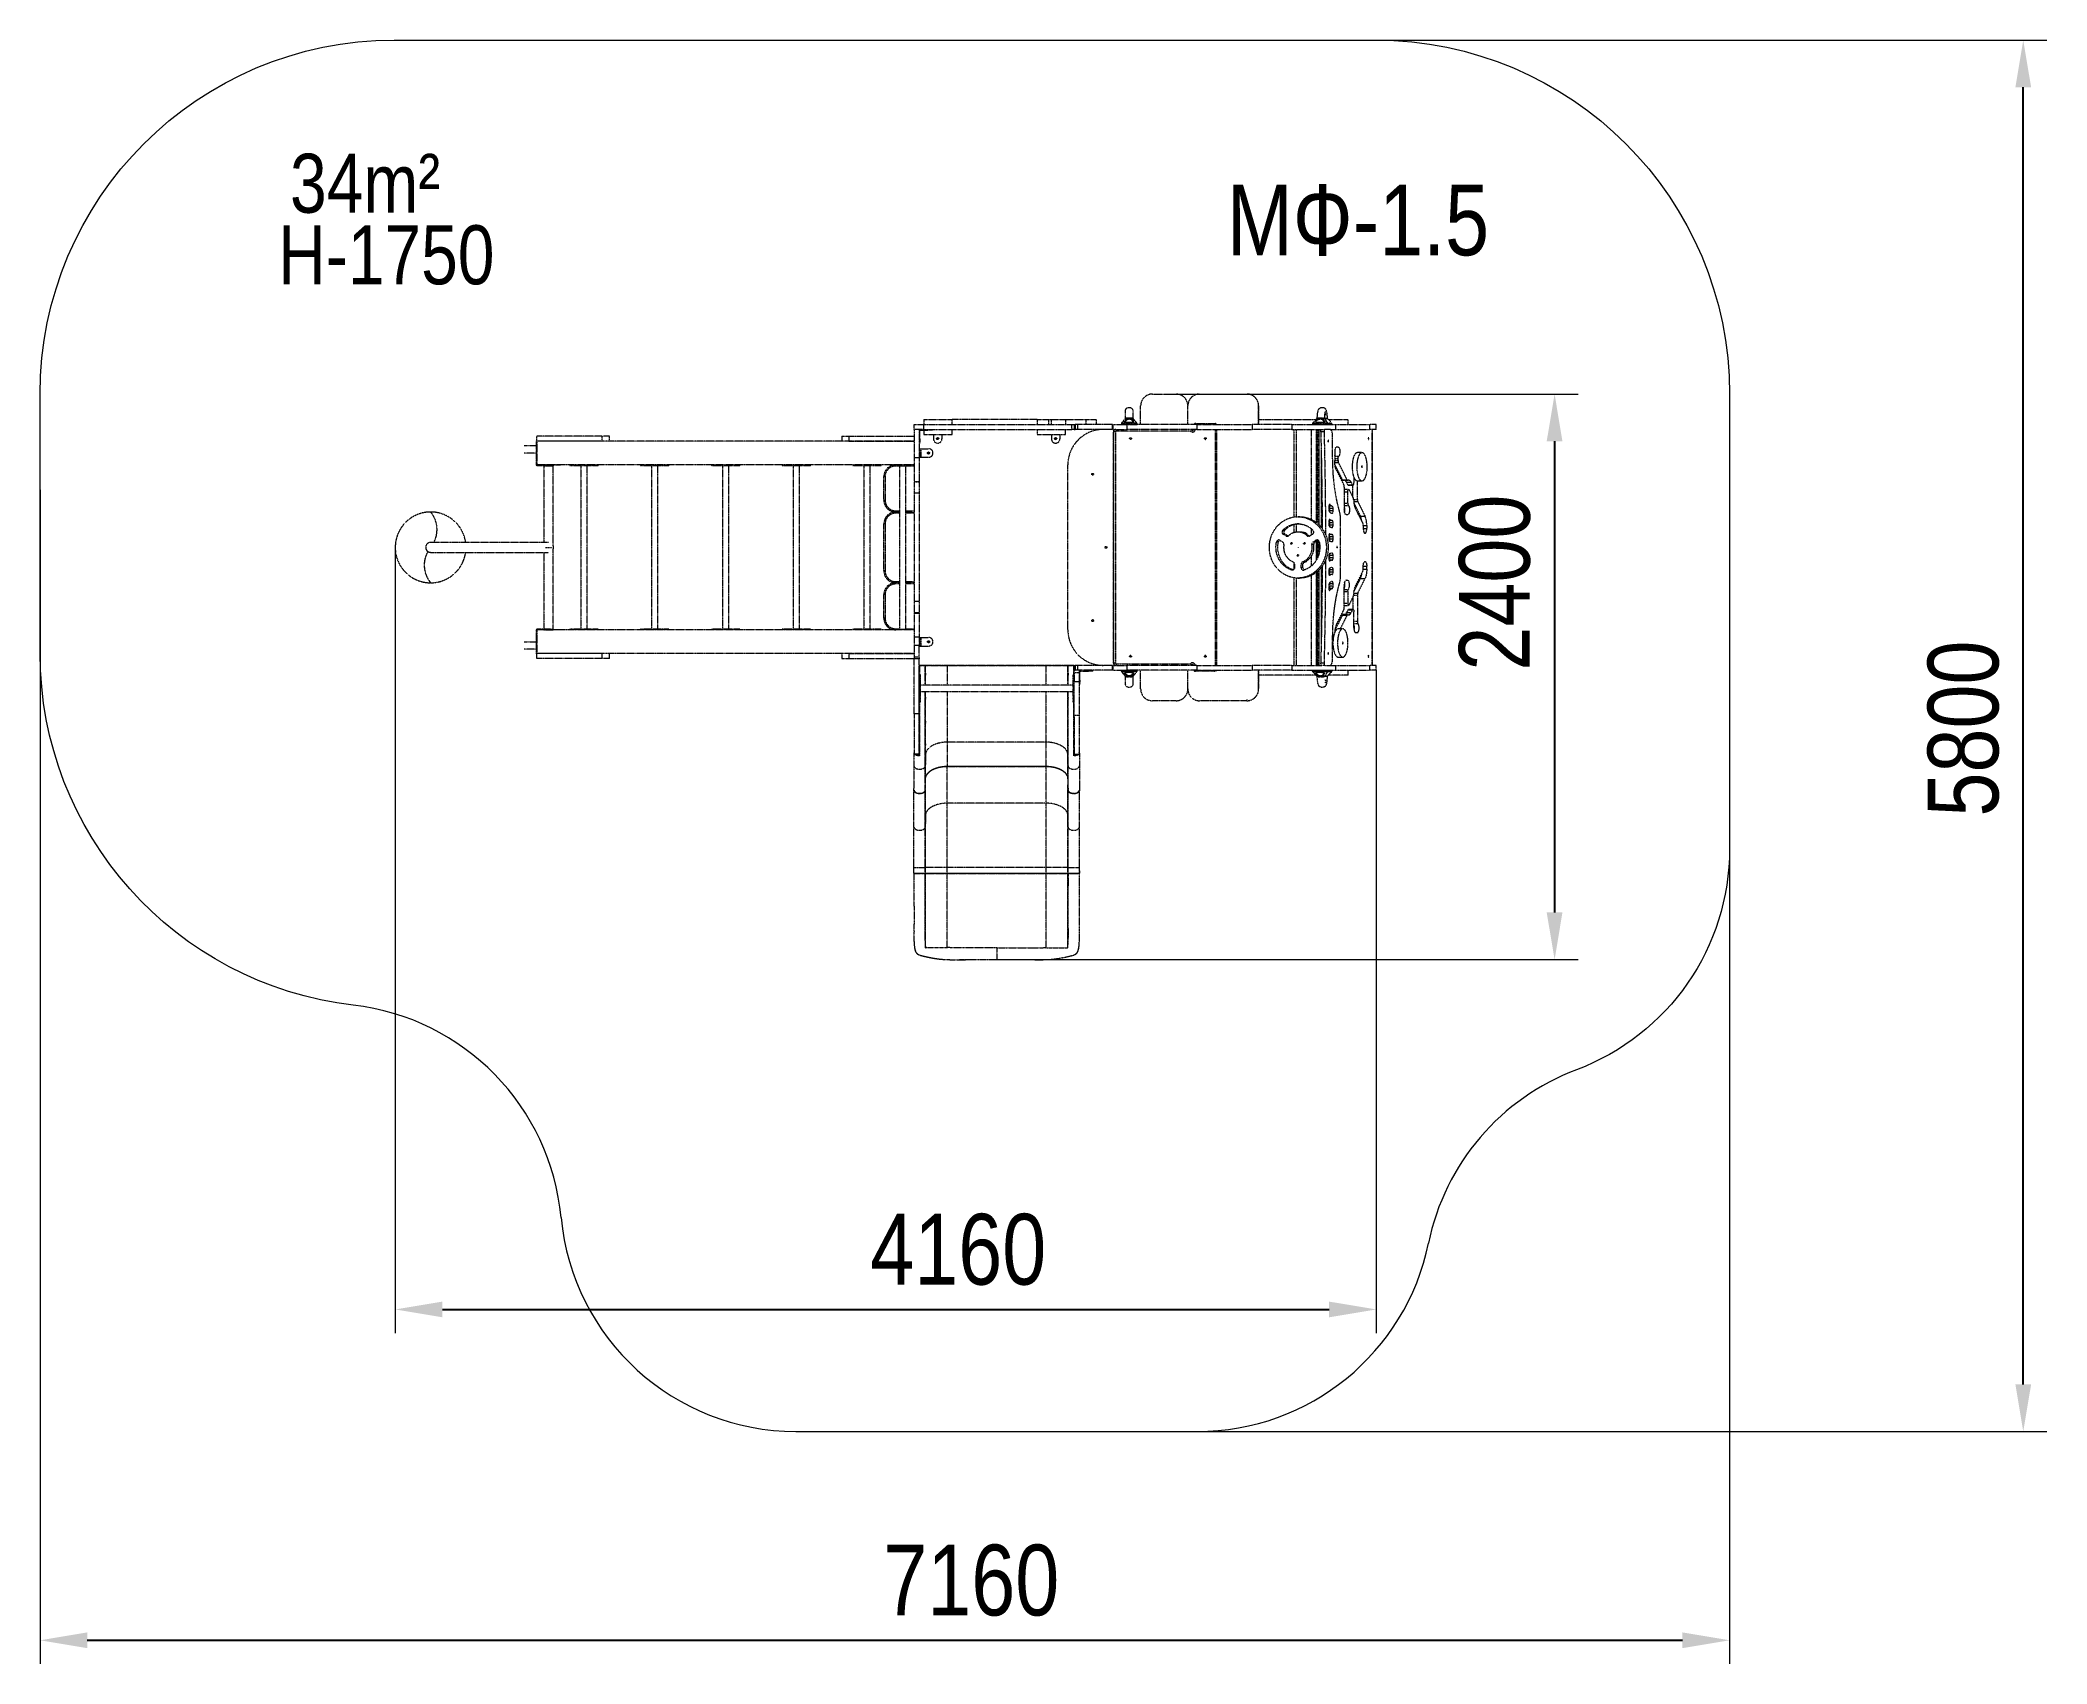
# Model space of a CAD drawing. Header units: millimetres. Extents: x -4003 to 4502, y -4327 to 2555.
import ezdxf

# ---------------------------------------------------------------- set-up
doc = ezdxf.new("R2010")
doc.units = ezdxf.units.MM
doc.linetypes.add('HIDDEN', pattern=[1.905, 1.27, -0.635])
for name, color, linetype in [('DIKOM_АРТИКУЛ', 7, 'Continuous'), ('DIKOM_ЗОНА', 90, 'Continuous'), ('DIKOM_ОБЪЕКТ', 7, 'Continuous'), ('DIKOM_РАЗМЕР_ЗОНА', 7, 'Continuous'), ('DIKOM_РАЗМЕР_ОБЪЕКТА', 7, 'Continuous')]:
    doc.layers.add(name, color=color, linetype=linetype)
doc.styles.add('style1', font='arialbd.ttf', dxfattribs={"width": 0.8})
doc.dimstyles.new('1-50', dxfattribs={"dimtxt": 300, "dimasz": 200, "dimexe": 100, "dimexo": 0, "dimgap": 100, "dimtad": 1, "dimtoh": 1, "dimtxsty": 'style1', "dimcen": 200, "dimclrd": 7, "dimclre": 7, "dimclrt": 7, "dimadec": 1, "dimazin": 2, "dimtfac": 1, "dimtmove": 0, "dimatfit": 2, "dimfxl": 0, "dimlwd": 25, "dimlwe": 18, "dimarcsym": 0})

msp = doc.modelspace()

# ---------------------------------------------------------------- texts
at = {"layer": 'DIKOM_АРТИКУЛ', "insert": (1026.679, 1942.715), "char_height": 300, "width": 1194.02022, "attachment_point": 1, "style": 'style1'}
msp.add_mtext('{\\fArial|b0|i0|c204|p34;MФ-1.5}', dxfattribs=at)
at = {"layer": 'DIKOM_РАЗМЕР_ОБЪЕКТА', "char_height": 250, "width": 1815.48254, "attachment_point": 1, "style": 'style1'}
for s, insert in [('{\\fArial|b0|i0|c204|p34;34m²}', (-2943.387, 2073.284)), ('{\\fArial|b0|i0|c204|p34;H-1750}', (-2993.313, 1769.941))]:
    msp.add_mtext(s, dxfattribs=dict(at, insert=insert))

# ---------------------------------------------------------------- blocks, each defined once
blk = doc.blocks.new('*D9')
at = {"layer": 'Defpoints', "color": 0, "transparency": 16777216}
for p in [(761.7, 1054.8), (53.4, -1342.5), (2416, -1342.5)]:
    blk.add_point(p, dxfattribs=at)
at = {"layer": 'DIKOM_РАЗМЕР_ОБЪЕКТА', "color": 7, "lineweight": 18, "transparency": 16777216}
for p, q in [((761.7, 1054.8), (2516, 1054.8)), ((53.4, -1342.5), (2516, -1342.5))]:
    blk.add_line(p, q, dxfattribs=at)
at = {"layer": 'DIKOM_РАЗМЕР_ОБЪЕКТА', "color": 7, "lineweight": 25, "transparency": 16777216}
blk.add_line((2416, 854.8), (2416, -1142.5), dxfattribs=at)
at = {"layer": 'DIKOM_РАЗМЕР_ОБЪЕКТА', "color": 7, "transparency": 16777216}
for points in [[(2382.6, 854.8), (2449.3, 854.8), (2416, 1054.8)], [(2382.6, -1142.5), (2449.3, -1142.5), (2416, -1342.5)]]:
    blk.add_solid(points, dxfattribs=at)
at = {"layer": 'DIKOM_РАЗМЕР_ОБЪЕКТА', "color": 7, "transparency": 16777216, "insert": (2162.8, 255.4), "char_height": 300, "attachment_point": 5, "rotation": 90, "style": 'style1'}
blk.add_mtext('{\\fArial|b0|i0|c204|p34;2400}', dxfattribs=at)
blk = doc.blocks.new('*D10')
at = {"layer": 'Defpoints', "color": 0, "transparency": 16777216}
for p in [(865.3, 2554.8), (4402.3, 2554.8), (676.6, -3342.5)]:
    blk.add_point(p, dxfattribs=at)
at = {"layer": 'DIKOM_РАЗМЕР_ЗОНА', "color": 7, "lineweight": 18, "transparency": 16777216}
for p, q in [((865.3, 2554.8), (4502.3, 2554.8)), ((676.6, -3342.5), (4502.3, -3342.5))]:
    blk.add_line(p, q, dxfattribs=at)
at = {"layer": 'DIKOM_РАЗМЕР_ЗОНА', "color": 7, "lineweight": 25, "transparency": 16777216}
blk.add_line((4402.3, -3142.5), (4402.3, 2354.8), dxfattribs=at)
at = {"layer": 'DIKOM_РАЗМЕР_ЗОНА', "color": 7, "transparency": 16777216}
for points in [[(4369, 2354.8), (4435.7, 2354.8), (4402.3, 2554.8)], [(4369, -3142.5), (4435.7, -3142.5), (4402.3, -3342.5)]]:
    blk.add_solid(points, dxfattribs=at)
at = {"layer": 'DIKOM_РАЗМЕР_ЗОНА', "color": 7, "transparency": 16777216, "insert": (4149.2, -363.1), "char_height": 300, "attachment_point": 5, "rotation": 90, "style": 'style1'}
blk.add_mtext('{\\fArial|b0|i0|c204|p34;5800}', dxfattribs=at)
blk = doc.blocks.new('*D11')
at = {"layer": 'Defpoints', "color": 0, "transparency": 16777216}
for p in [(-2497.5, 404.8), (1660.2, -116.2), (1660.2, -2825.1)]:
    blk.add_point(p, dxfattribs=at)
at = {"layer": 'DIKOM_РАЗМЕР_ОБЪЕКТА', "color": 7, "lineweight": 18, "transparency": 16777216}
for p, q in [((-2497.5, 404.8), (-2497.5, -2925.1)), ((1660.2, -116.2), (1660.2, -2925.1))]:
    blk.add_line(p, q, dxfattribs=at)
at = {"layer": 'DIKOM_РАЗМЕР_ОБЪЕКТА', "color": 7, "lineweight": 25, "transparency": 16777216}
blk.add_line((-2297.5, -2825.1), (1460.2, -2825.1), dxfattribs=at)
at = {"layer": 'DIKOM_РАЗМЕР_ОБЪЕКТА', "color": 7, "transparency": 16777216}
for points in [[(-2297.5, -2791.8), (-2297.5, -2858.4), (-2497.5, -2825.1)], [(1460.2, -2791.8), (1460.2, -2858.4), (1660.2, -2825.1)]]:
    blk.add_solid(points, dxfattribs=at)
at = {"layer": 'DIKOM_РАЗМЕР_ОБЪЕКТА', "color": 7, "transparency": 16777216, "insert": (-111.4, -2571.9), "char_height": 300, "attachment_point": 5, "style": 'style1'}
blk.add_mtext('{\\fArial|b0|i0|c204|p34;4160}', dxfattribs=at)
blk = doc.blocks.new('*D12')
at = {"layer": 'Defpoints', "color": 0, "transparency": 16777216}
for p in [(-4002.5, 648.5), (3157.5, 358.4), (3157.5, -4227.3)]:
    blk.add_point(p, dxfattribs=at)
at = {"layer": 'DIKOM_РАЗМЕР_ЗОНА', "color": 7, "lineweight": 18, "transparency": 16777216}
for p, q in [((-4002.5, 648.5), (-4002.5, -4327.3)), ((3157.5, 358.4), (3157.5, -4327.3))]:
    blk.add_line(p, q, dxfattribs=at)
at = {"layer": 'DIKOM_РАЗМЕР_ЗОНА', "color": 7, "lineweight": 25, "transparency": 16777216}
blk.add_line((-3802.5, -4227.3), (2957.5, -4227.3), dxfattribs=at)
at = {"layer": 'DIKOM_РАЗМЕР_ЗОНА', "color": 7, "transparency": 16777216}
for points in [[(-3802.5, -4193.9), (-3802.5, -4260.6), (-4002.5, -4227.3)], [(2957.5, -4193.9), (2957.5, -4260.6), (3157.5, -4227.3)]]:
    blk.add_solid(points, dxfattribs=at)
at = {"layer": 'DIKOM_РАЗМЕР_ЗОНА', "color": 7, "transparency": 16777216, "insert": (-56.1, -3974.1), "char_height": 300, "attachment_point": 5, "style": 'style1'}
blk.add_mtext('{\\fArial|b0|i0|c204|p34;7160}', dxfattribs=at)

# ---------------------------------------------------------------- dimensions: what is measured, and where the dimension line sits
at = {"layer": 'DIKOM_РАЗМЕР_ЗОНА'}
dim = msp.add_linear_dim(base=(4402.345, 2554.782), p1=(676.594, -3342.466), p2=(865.298, 2554.782), angle=90, text='{\\fArial|b0|i0|c204|p34;5800}', dimstyle='1-50', dxfattribs=at)
dim.commit()
dim.dimension.update_dxf_attribs({"geometry": '*D10', "text_midpoint": (4402.345, -363.101), "dimtype": 160})
dim = msp.add_linear_dim(base=(3157.464, -4227.252), p1=(-4002.536, 648.528), p2=(3157.464, 358.431), text='{\\fArial|b0|i0|c204|p34;<>}', dimstyle='1-50', dxfattribs=at)
dim.commit()
dim.dimension.update_dxf_attribs({"geometry": '*D12', "text_midpoint": (-56.056, -4227.252), "dimtype": 160})
at = {"layer": 'DIKOM_РАЗМЕР_ОБЪЕКТА'}
dim = msp.add_linear_dim(base=(2415.95, -1342.466), p1=(761.691, 1054.782), p2=(53.431, -1342.466), angle=90, text='{\\fArial|b0|i0|c204|p34;2400}', dimstyle='1-50', dxfattribs=at)
dim.commit()
dim.dimension.update_dxf_attribs({"geometry": '*D9', "text_midpoint": (2415.95, 255.391), "dimtype": 160})
dim = msp.add_linear_dim(base=(1660.237, -2825.098), p1=(-2497.536, 404.782), p2=(1660.237, -116.218), text='{\\fArial|b0|i0|c204|p34;4160}', dimstyle='1-50', dxfattribs=at)
dim.commit()
dim.dimension.update_dxf_attribs({"geometry": '*D11', "text_midpoint": (-111.421, -2825.098), "dimtype": 160})

# ---------------------------------------------------------------- linework, layer by layer
at = {"layer": 'DIKOM_ЗОНА', "color": 3, "lineweight": 15}
for points in [[(-2675.254, -1535.241, -0.38080329), (-4002.536, -45.218), (-4002.536, 1054.782, -0.41421356), (-2502.536, 2554.782), (1657.464, 2554.782, -0.41421356), (3157.464, 1054.782), (3157.464, -873.056, -0.31243957), (2509.249, -1809.137)], [(-1794.739, -2435.528, 0.38717289), (-799.078, -3342.466), (902.006, -3342.466, 0.35599819), (1881.52, -2543.842)]]:
    msp.add_lwpolyline(points, format="xyb", dxfattribs=at)
for centre, start, end in [((-2790.399, -2528.59), 5.3397903, 83.3879928), ((2861.034, -2745.218), 110.5965197, 168.3825506)]:
    msp.add_arc(centre, 1000, start, end, dxfattribs=at)
at = {"layer": 'DIKOM_ОБЪЕКТ', "color": 7, "linetype": 'HIDDEN', "lineweight": 15}
for p, q in [((711.691, 1054.782), (811.691, 1054.782)), ((811.691, 1054.782), (811.691, 1054.782)), ((911.689, 1054.782), (1111.689, 1054.782)), ((1111.689, 1054.782), (1111.689, 1054.782)), ((-257.123, 946.782), (-257.123, 925.782)), ((-257.123, 946.782), (-137.123, 946.782)), ((-137.123, 925.782), (-137.123, 946.782)), ((223.605, 946.782), (-137.123, 946.782)), ((223.605, 946.782), (223.605, 925.782)), ((223.605, 946.782), (270.429, 946.782)), ((270.429, 946.782), (270.429, 925.782)), ((270.429, 946.782), (282.308, 946.782)), ((282.308, 946.782), (282.308, 925.782)), ((282.308, 946.782), (342.571, 946.782)), ((342.571, 946.782), (342.571, 925.782)), ((342.571, 946.782), (429.435, 946.782)), ((429.435, 946.782), (429.435, 925.782)), ((429.435, 946.782), (474.464, 946.782)), ((474.464, 925.782), (474.464, 946.782)), ((629.43, 953.55), (629.408, 953.495)), ((629.624, 953.455), (629.595, 953.497)), ((631.303, 948.749), (631.344, 948.742)), ((661.691, 925.782), (661.691, 1004.782)), ((861.689, 925.782), (861.689, 1004.782)), ((1161.689, 925.782), (1161.689, 1004.782)), ((1161.689, 1004.782), (1161.689, 925.782)), ((1161.689, 946.782), (1404.891, 946.782)), ((1406.79, 948.777), (1406.745, 948.767)), ((1441.552, 953.431), (1441.558, 953.405)), ((1442.958, 948.727), (1442.939, 948.732)), ((1455.309, 948.784), (1455.339, 948.774)), ((1457.398, 946.782), (1541.601, 946.782)), ((1541.601, 925.782), (1541.601, 946.782)), ((-1900.536, 852.782), (-1900.536, 756.782)), ((-1897.536, 854.782), (-1897.536, 875.782)), ((-1619.962, 875.782), (-1897.536, 875.782)), ((-1619.962, 854.782), (-1897.536, 854.782)), ((-297.536, 854.782), (-1897.536, 854.782)), ((-1897.536, 854.782), (-1897.536, 754.782)), ((-1619.962, 854.782), (-1619.962, 875.782)), ((-1589.962, 875.782), (-1619.962, 875.782)), ((-1589.962, 854.782), (-1589.962, 875.782)), ((-605.109, 875.782), (-605.109, 854.782)), ((-605.109, 875.782), (-575.109, 875.782)), ((-575.109, 875.782), (-575.109, 854.782)), ((-575.109, 875.782), (-297.536, 875.782)), ((-575.109, 854.782), (-297.536, 854.782)), ((-298.536, 904.782), (-298.536, 925.782)), ((-298.536, 925.782), (-258.536, 925.782)), ((-258.536, 904.782), (-298.536, 904.782)), ((-297.536, 904.782), (-297.536, 875.782)), ((-297.536, 875.782), (-297.536, 854.782)), ((-297.536, 854.782), (-297.536, 754.782)), ((-276.536, 904.782), (-276.536, 784.782)), ((-273.536, 898.782), (-276.536, 898.782)), ((-276.536, 864.782), (-273.536, 864.782)), ((-273.536, 864.782), (-273.536, 898.782)), ((-273.536, 864.782), (-273.536, 846.782)), ((-270.536, 904.782), (-270.536, 901.782)), ((-270.536, 901.782), (-236.536, 901.782)), ((-258.536, 925.782), (-258.536, 904.782)), ((-258.536, 925.782), (369.464, 925.782)), ((-258.536, 904.782), (369.464, 904.782)), ((-257.123, 901.782), (-257.123, 883.782)), ((-257.123, 883.782), (-137.123, 883.782)), ((-236.536, 901.782), (-236.536, 904.782)), ((-218.536, 901.782), (-236.536, 901.782)), ((-218.536, 901.782), (-218.536, 904.782)), ((-216.536, 883.782), (-216.536, 864.782)), ((-180.536, 883.782), (-180.536, 864.782)), ((-137.123, 883.782), (-137.123, 904.782)), ((223.605, 904.782), (223.605, 883.782)), ((223.605, 883.782), (343.605, 883.782)), ((283.464, 883.782), (283.464, 864.782)), ((319.464, 883.782), (319.464, 864.782)), ((343.605, 883.782), (343.605, 904.782)), ((369.464, 904.782), (369.464, 925.782)), ((369.464, 925.782), (379.464, 925.782)), ((379.464, 904.782), (369.464, 904.782)), ((379.464, 925.782), (379.464, 904.782)), ((379.464, 925.782), (383.465, 925.782)), ((379.464, 925.782), (379.464, 904.782)), ((379.464, 904.782), (383.465, 904.782)), ((379.464, 904.782), (379.464, 904.782)), ((379.464, 904.782), (379.464, 904.782)), ((383.465, 925.782), (383.465, 904.782)), ((393.419, 925.782), (383.465, 925.782)), ((393.419, 904.782), (383.465, 904.782)), ((393.419, 925.782), (393.419, 904.782)), ((541.526, 925.782), (393.419, 925.782)), ((541.526, 904.782), (393.419, 904.782)), ((541.526, 925.782), (541.526, 904.782)), ((543.482, 925.782), (541.526, 925.782)), ((543.482, 904.782), (541.526, 904.782)), ((543.482, 925.782), (543.482, 904.782)), ((543.482, 925.782), (603.11, 925.782)), ((543.482, 904.782), (603.11, 904.782)), ((546.216, 894.782), (546.216, -85.218)), ((546.247, 894.782), (546.216, 894.782)), ((546.247, 894.782), (546.247, -85.218)), ((546.909, 894.782), (546.247, 894.782)), ((546.909, -85.218), (546.909, 894.782)), ((554.539, 894.782), (546.909, 894.782)), ((553.296, 904.315), (553.296, 904.782)), ((554.539, 894.782), (554.539, -85.218)), ((873.619, 897.782), (557.525, 897.782)), ((579.986, 928.909), (579.986, 926.282)), ((579.986, 926.282), (645.986, 926.282)), ((603.11, 925.782), (603.11, 904.782)), ((900.288, 925.782), (603.11, 925.782)), ((900.288, 904.782), (603.11, 904.782)), ((645.986, 926.282), (645.986, 928.91)), ((645.986, 926.282), (646.205, 926.282)), ((646.205, 926.282), (646.205, 928.905)), ((894.681, 929.782), (895.342, 929.782)), ((895.342, 929.782), (974.984, 929.782)), ((900.288, 925.782), (900.288, 904.782)), ((900.288, 925.782), (1133.763, 925.782)), ((900.288, 904.782), (1133.763, 904.782)), ((978.633, -95.218), (978.633, 904.782)), ((984.971, -95.218), (984.971, 904.782)), ((1133.763, 925.782), (1133.763, 904.782)), ((1303.017, 925.782), (1133.763, 925.782)), ((1303.017, 904.782), (1133.763, 904.782)), ((1303.017, 925.782), (1303.017, 904.782)), ((1303.017, 925.782), (1487.187, 925.782)), ((1303.017, 904.782), (1430.682, 904.782)), ((1311.075, 904.782), (1311.075, 533.499)), ((1320.554, 904.782), (1320.554, 534.534)), ((1385.639, 523.188), (1385.639, 904.782)), ((1389.726, 928.718), (1389.726, 926.282)), ((1389.726, 926.282), (1455.726, 926.282)), ((1405.107, 904.782), (1405.107, 511.244)), ((1407.193, 904.782), (1407.193, 509.637)), ((1411.616, 904.782), (1411.616, 505.978)), ((1418.125, 499.909), (1418.125, 904.782)), ((1438.859, 894.083), (1424.912, 894.083)), ((1427.21, 904.782), (1427.21, 904.059)), ((1430.682, 904.782), (1442.531, 904.782)), ((1464.346, 904.782), (1442.531, 904.782)), ((1455.726, 926.282), (1455.726, 929.109)), ((1455.726, 926.282), (1472.436, 926.282)), ((1464.346, 904.782), (1487.187, 904.782)), ((1470.896, 932.3), (1470.88, 932.304)), ((1472.436, 926.282), (1472.436, 928.721)), ((1475.389, 786.65), (1475.389, 874.782)), ((1487.187, 925.782), (1487.187, 904.782)), ((1487.187, 925.782), (1632.153, 925.782)), ((1487.187, 904.782), (1632.153, 904.782)), ((1632.153, 925.782), (1632.153, 904.782)), ((1660.237, 925.782), (1632.153, 925.782)), ((1660.237, 904.782), (1632.153, 904.782)), ((1642.911, -95.218), (1642.911, 904.782)), ((1643.403, -95.218), (1643.403, 904.782)), ((1643.655, -95.218), (1643.655, 904.782)), ((1660.237, 904.782), (1660.237, 925.782)), ((-1950.536, 836.782), (-1900.536, 836.782)), ((-1900.536, 804.782), (-1950.536, 804.782)), ((-276.536, 784.782), (-297.536, 784.782)), ((-276.536, 846.782), (-273.536, 846.782)), ((-276.536, 822.782), (-273.536, 822.782)), ((-276.536, 804.782), (-273.536, 804.782)), ((-273.536, 786.782), (-276.536, 786.782)), ((-276.536, 784.782), (-276.536, 684.782)), ((-273.536, 822.782), (-273.536, 804.782)), ((-273.536, 822.782), (-270.536, 822.782)), ((-273.536, 804.782), (-273.536, 786.782)), ((-273.536, 786.782), (-270.536, 786.782)), ((-270.536, 822.782), (-270.536, 786.782)), ((-270.536, 822.782), (-236.536, 822.782)), ((-270.536, 786.782), (-236.536, 786.782)), ((-233.536, 804.782), (-241.536, 804.782)), ((1427.21, 794.912), (1427.21, 489.766)), ((1483.94, 809.856), (1483.94, 772.544)), ((1483.94, 791), (1501.117, 791)), ((1483.94, 781.572), (1498.664, 781.572)), ((1483.94, 772.544), (1498.664, 772.544)), ((1498.664, 829.856), (1491.302, 829.856)), ((1498.664, 772.544), (1498.664, 781.572)), ((1599.679, 806.301), (1580.154, 806.301)), ((-297.536, 754.782), (-1897.536, 754.782)), ((-1897.536, 754.782), (-1797.536, 754.782)), ((-1895.536, 751.782), (-1837.536, 751.782)), ((-1867.536, 750.782), (-1867.536, 754.782)), ((-1867.536, 754.782), (-1827.536, 754.782)), ((-1867.536, 751.782), (-1867.536, 750.782)), ((-1867.536, 750.782), (-1827.536, 750.782)), ((-1867.536, 750.782), (-1867.536, 425.782)), ((-1867.536, 750.782), (-1827.536, 750.782)), ((-1837.536, 751.782), (-1837.536, 754.782)), ((-1827.536, 751.782), (-1837.536, 751.782)), ((-1827.536, 754.782), (-1827.536, 751.782)), ((-1827.536, 750.782), (-1827.536, 754.782)), ((-1827.536, 751.782), (-1827.536, 750.782)), ((-1827.536, 411.185), (-1827.536, 750.782)), ((-1757.536, 754.782), (-1757.536, 750.782)), ((-1737.536, 750.782), (-1757.536, 750.782)), ((-1737.536, 750.782), (-1737.536, 754.782)), ((-1657.536, 750.782), (-1737.536, 750.782)), ((-1711.036, 750.782), (-1711.036, 58.782)), ((-1684.036, 58.782), (-1684.036, 750.782)), ((-1657.536, 750.782), (-1657.536, 754.782)), ((-1637.536, 750.782), (-1657.536, 750.782)), ((-1637.536, 750.782), (-1637.536, 754.782)), ((-1457.536, 754.782), (-1457.536, 750.782)), ((-1437.536, 750.782), (-1457.536, 750.782)), ((-1437.536, 750.782), (-1437.536, 754.782)), ((-1357.536, 750.782), (-1437.536, 750.782)), ((-1411.036, 750.782), (-1411.036, 58.782)), ((-1384.036, 58.782), (-1384.036, 750.782)), ((-1357.536, 750.782), (-1357.536, 754.782)), ((-1337.536, 750.782), (-1357.536, 750.782)), ((-1337.536, 750.782), (-1337.536, 754.782)), ((-1157.536, 754.782), (-1157.536, 750.782)), ((-1137.536, 750.782), (-1157.536, 750.782)), ((-1137.536, 750.782), (-1137.536, 754.782)), ((-1057.536, 750.782), (-1137.536, 750.782)), ((-1111.036, 750.782), (-1111.036, 58.782)), ((-1084.036, 58.782), (-1084.036, 750.782)), ((-1057.536, 750.782), (-1057.536, 754.782)), ((-1037.536, 750.782), (-1057.536, 750.782)), ((-1037.536, 750.782), (-1037.536, 754.782)), ((-857.536, 754.782), (-857.536, 750.782)), ((-837.536, 750.782), (-857.536, 750.782)), ((-837.536, 750.782), (-837.536, 754.782)), ((-757.536, 750.782), (-837.536, 750.782)), ((-811.036, 750.782), (-811.036, 58.782)), ((-784.036, 58.782), (-784.036, 750.782)), ((-757.536, 750.782), (-757.536, 754.782)), ((-737.536, 750.782), (-757.536, 750.782)), ((-737.536, 750.782), (-737.536, 754.782)), ((-557.536, 754.782), (-557.536, 750.782)), ((-537.536, 750.782), (-557.536, 750.782)), ((-537.536, 750.782), (-537.536, 754.782)), ((-457.536, 750.782), (-537.536, 750.782)), ((-511.036, 750.782), (-511.036, 58.782)), ((-484.036, 58.782), (-484.036, 750.782)), ((-457.536, 750.782), (-457.536, 754.782)), ((-437.536, 750.782), (-457.536, 750.782)), ((-437.536, 750.782), (-437.536, 754.782)), ((-426.536, 604.78), (-426.536, 704.78)), ((-421.536, 704.78), (-426.536, 704.78)), ((-421.536, 704.78), (-421.536, 604.78)), ((-376.536, 749.78), (-376.536, 754.78)), ((-376.536, 754.78), (-367.536, 754.78)), ((-361.036, 749.78), (-376.536, 749.78)), ((-367.536, 754.782), (-367.536, 750.782)), ((-367.536, 750.782), (-327.536, 750.782)), ((-361.036, 750.782), (-361.036, 58.782)), ((-334.036, 58.782), (-334.036, 750.782)), ((-297.536, 749.78), (-334.036, 749.78)), ((-327.536, 754.782), (-327.536, 750.782)), ((-327.536, 754.78), (-297.536, 754.78)), ((-297.536, 754.78), (-297.536, 684.782)), ((-297.536, 684.782), (-276.536, 684.782)), ((-297.536, 684.782), (-297.536, 682.216)), ((-297.536, 682.216), (-276.536, 682.216)), ((-297.536, 682.216), (-297.536, 634.782)), ((-276.536, 684.782), (-276.536, 682.216)), ((-276.536, 682.216), (-276.536, 634.782)), ((353.296, 54.782), (353.296, 754.782)), ((460.453, 718.151), (460.296, 715.782)), ((460.296, 711.318), (460.296, 715.782)), ((1484.179, 764.504), (1500.156, 764.504)), ((1517.004, 691.418), (1485.017, 755.689)), ((1491.4, 732.344), (1523.302, 668.246)), ((1536.53, 691.418), (1500.156, 764.504)), ((1517.004, 691.418), (1536.53, 691.418)), ((1519.193, 689.458), (1538.718, 689.458)), ((1534.643, 680.852), (1554.169, 680.852)), ((1540.035, 670.019), (1534.643, 680.852)), ((1559.56, 670.019), (1554.169, 680.852)), ((1565.43, 701.58), (1565.43, 678.058)), ((1580.154, 686.301), (1599.679, 686.301)), ((1580.154, 607.488), (1580.154, 686.301)), ((-421.536, 604.78), (-426.536, 604.78)), ((-276.536, 634.782), (-297.536, 634.782)), ((-297.536, 634.782), (-297.536, 174.782)), ((-276.536, 634.782), (-276.536, 174.782)), ((1524.794, 660.206), (1524.794, 563.976)), ((1543.198, 650.705), (1524.794, 650.705)), ((1524.794, 640.705), (1539.517, 640.705)), ((1539.517, 592.261), (1539.517, 640.705)), ((1540.035, 670.019), (1559.56, 670.019)), ((1542.224, 668.058), (1561.749, 668.058)), ((1545.387, 648.745), (1562.995, 613.366)), ((1560.628, 618.122), (1560.628, 668.058)), ((1564.4, 607.488), (1580.154, 607.488)), ((1564.808, 599.462), (1581.639, 599.462)), ((1581.639, 599.462), (1612.472, 537.215)), ((-376.536, 559.78), (-376.536, 554.782)), ((-376.536, 559.78), (-361.036, 559.78)), ((-376.536, 549.782), (-376.536, 554.782)), ((-376.536, 554.782), (-361.036, 554.782)), ((-361.036, 549.782), (-376.536, 549.782)), ((-334.036, 559.78), (-297.536, 559.78)), ((-334.036, 554.782), (-297.536, 554.782)), ((-297.536, 549.782), (-334.036, 549.782)), ((1335.741, 534.782), (1328.011, 534.782)), ((1458.825, 577.161), (1458.825, 566.121)), ((1458.825, 513.413), (1458.825, 503.094)), ((1459.798, 579.213), (1458.917, 579.385)), ((1459.728, 519.189), (1459.507, 519.211)), ((1473.675, 519.189), (1459.728, 519.189)), ((1473.745, 579.213), (1459.798, 579.213)), ((1464.152, 586.106), (1460.86, 586.106)), ((1463.399, 523.114), (1461.613, 523.114)), ((1477.229, 569.228), (1463.283, 569.228)), ((1463.283, 559.218), (1463.283, 569.228)), ((1477.229, 559.218), (1463.283, 559.218)), ((1477.229, 559.218), (1477.229, 569.228)), ((1508.517, 282.722), (1508.517, 526.842)), ((1524.794, 592.261), (1539.517, 592.261)), ((1524.794, 582.833), (1541.971, 582.833)), ((1532.156, 543.976), (1539.517, 543.976)), ((1565.518, 592.588), (1592.946, 537.215)), ((1571.861, 569.368), (1603.69, 505.109)), ((1583.464, 545.942), (1583.464, 556.358)), ((1592.946, 537.215), (1612.472, 537.215)), ((-1848.336, 425.782), (-2347.536, 425.782)), ((-426.536, 304.782), (-426.536, 504.782)), ((-421.536, 504.782), (-426.536, 504.782)), ((-421.536, 504.782), (-421.536, 304.782)), ((1245.474, 428.758), (1237.744, 428.758)), ((1251.42, 435.02), (1264.1, 427.147)), ((1271.302, 476.87), (1263.572, 476.87)), ((1278.047, 453.128), (1265.367, 461.001)), ((1273.097, 461.001), (1265.367, 461.001)), ((1285.777, 453.128), (1273.097, 461.001)), ((1285.777, 453.128), (1278.047, 453.128)), ((1286.561, 452.693), (1285.777, 453.128)), ((1311.075, 501.199), (1311.075, 467.178)), ((1320.554, 503.439), (1320.554, 469.285)), ((1335.741, 469.782), (1328.011, 469.782)), ((1353.777, 467.412), (1352.673, 467.412)), ((1375.014, 454.187), (1367.284, 454.187)), ((1390.656, 461.001), (1377.975, 453.128)), ((1385.639, 457.886), (1385.639, 483.258)), ((1391.922, 427.147), (1404.602, 435.02)), ((1399.652, 427.147), (1391.922, 427.147)), ((1399.652, 427.147), (1412.332, 435.02)), ((1412.332, 435.02), (1404.602, 435.02)), ((1405.107, 430.534), (1405.107, 348.884)), ((1407.193, 431.829), (1407.193, 352.364)), ((1411.616, 434.576), (1411.616, 361.024)), ((1412.332, 435.02), (1413.116, 435.455)), ((1418.125, 380.147), (1418.125, 429.348)), ((1458.825, 452.075), (1458.825, 441.93)), ((1473.636, 459.183), (1459.917, 459.183)), ((1463.122, 461.933), (1461.889, 461.933)), ((1477.229, 509.195), (1463.283, 509.195)), ((1463.283, 499.215), (1463.283, 509.195)), ((1477.229, 499.215), (1463.283, 499.215)), ((1477.229, 449.186), (1463.283, 449.186)), ((1463.283, 439.185), (1463.283, 449.186)), ((1477.229, 439.185), (1463.283, 439.185)), ((1477.229, 499.215), (1477.229, 509.195)), ((1477.229, 439.185), (1477.229, 449.186)), ((1605.175, 497.06), (1605.165, 484.624)), ((1605.165, 484.533), (1619.888, 484.533)), ((1605.175, 496.969), (1619.899, 496.969)), ((1619.899, 496.969), (1619.888, 484.533)), ((-2347.536, 383.782), (-1848.336, 383.782)), ((-1867.536, 383.782), (-1867.536, 58.782)), ((-1861.036, 404.782), (-1834.036, 404.782)), ((-1827.536, 58.782), (-1827.536, 398.379)), ((1311.075, 341.417), (1311.075, 310.978)), ((1355.886, 343.499), (1348.157, 343.499)), ((1353.509, 342.152), (1353.777, 342.152)), ((1385.639, 326.306), (1385.639, 368.108)), ((1395.16, 416.659), (1387.43, 416.659)), ((1456.984, 408.782), (1456.561, 408.613)), ((1458.825, 367.634), (1458.825, 357.489)), ((1473.636, 350.38), (1459.917, 350.38)), ((1463.122, 347.63), (1461.889, 347.63)), ((1477.229, 370.378), (1463.283, 370.378)), ((1463.283, 360.377), (1463.283, 370.378)), ((1477.229, 360.377), (1463.283, 360.377)), ((1477.229, 360.377), (1477.229, 370.378)), ((-421.536, 304.782), (-426.536, 304.782)), ((-376.536, 259.782), (-376.536, 254.782)), ((-376.536, 259.782), (-361.036, 259.782)), ((-334.036, 259.782), (-297.536, 259.782)), ((1307.349, 308.717), (1302.184, 308.717)), ((1311.075, 276.064), (1311.075, -95.218)), ((1314.064, 334.071), (1314.064, 318.324)), ((1320.554, 275.029), (1320.554, -95.218)), ((1328.011, 274.782), (1335.741, 274.782)), ((1341.958, 318.324), (1341.958, 334.071)), ((1349.688, 334.071), (1341.958, 334.071)), ((1349.688, 318.324), (1341.958, 318.324)), ((1349.688, 318.324), (1349.688, 334.071)), ((1385.639, -95.218), (1385.639, 286.376)), ((1405.107, 298.32), (1405.107, -95.218)), ((1407.193, 299.927), (1407.193, -95.218)), ((1411.616, 303.585), (1411.616, -95.218)), ((1418.125, -95.218), (1418.125, 309.654)), ((1427.21, 319.798), (1427.21, 14.652)), ((1458.825, 306.47), (1458.825, 296.15)), ((1459.507, 290.353), (1459.728, 290.374)), ((1473.675, 290.374), (1459.728, 290.374)), ((1463.399, 286.449), (1461.613, 286.449)), ((1477.229, 310.349), (1463.283, 310.349)), ((1463.283, 300.369), (1463.283, 310.349)), ((1477.229, 300.369), (1463.283, 300.369)), ((1477.229, 300.369), (1477.229, 310.349)), ((1532.156, 265.587), (1539.517, 265.587)), ((1565.518, 216.976), (1592.946, 272.349)), ((1571.861, 240.196), (1603.69, 304.454)), ((1581.639, 210.102), (1612.472, 272.349)), ((1583.464, 253.206), (1583.464, 263.622)), ((1592.946, 272.349), (1612.472, 272.349)), ((1605.165, 325.031), (1619.888, 325.031)), ((1605.175, 312.503), (1605.165, 324.94)), ((1605.175, 312.595), (1619.899, 312.595)), ((1619.899, 312.595), (1619.888, 325.031)), ((-426.536, 104.783), (-426.536, 204.783)), ((-421.536, 204.783), (-426.536, 204.783)), ((-421.536, 204.783), (-421.536, 104.783)), ((-361.036, 254.782), (-376.536, 254.782)), ((-376.536, 249.783), (-376.536, 254.782)), ((-361.036, 249.783), (-376.536, 249.783)), ((-297.536, 254.782), (-334.036, 254.782)), ((-297.536, 249.783), (-334.036, 249.783)), ((-276.536, 174.782), (-297.536, 174.782)), ((-297.536, 174.782), (-297.536, 127.348)), ((-276.536, 174.782), (-276.536, 127.348)), ((1458.825, 243.443), (1458.825, 232.403)), ((1458.917, 230.178), (1459.798, 230.35)), ((1473.745, 230.35), (1459.798, 230.35)), ((1464.152, 223.458), (1460.86, 223.458)), ((1477.229, 250.345), (1463.283, 250.345)), ((1463.283, 240.336), (1463.283, 250.345)), ((1477.229, 240.336), (1463.283, 240.336)), ((1477.229, 240.336), (1477.229, 250.345)), ((1524.794, 149.358), (1524.794, 245.587)), ((1524.794, 226.731), (1541.971, 226.731)), ((1524.794, 217.303), (1539.517, 217.303)), ((1539.517, 217.303), (1539.517, 168.858)), ((1545.387, 160.818), (1562.995, 196.197)), ((1560.628, 191.442), (1560.628, 141.505)), ((1564.4, 202.075), (1580.154, 202.075)), ((1564.808, 210.102), (1581.639, 210.102)), ((1580.154, 202.075), (1580.154, 91.546)), ((-421.536, 104.783), (-426.536, 104.783)), ((-276.536, 127.348), (-297.536, 127.348)), ((-297.536, 127.348), (-297.536, 124.782)), ((-276.536, 124.782), (-297.536, 124.782)), ((-297.536, 124.782), (-297.536, 54.782)), ((-276.536, 127.348), (-276.536, 124.782)), ((-276.536, 124.782), (-276.536, 24.782)), ((460.296, 98.246), (460.296, 93.782)), ((460.296, 93.782), (460.453, 91.413)), ((1517.004, 118.146), (1485.017, 53.874)), ((1491.4, 77.219), (1523.302, 141.318)), ((1536.53, 118.146), (1507.446, 59.707)), ((1517.004, 118.146), (1536.53, 118.146)), ((1538.718, 120.106), (1519.193, 120.106)), ((1524.794, 168.858), (1539.517, 168.858)), ((1524.794, 158.858), (1543.198, 158.858)), ((1540.035, 139.545), (1534.643, 128.712)), ((1534.643, 128.712), (1554.169, 128.712)), ((1540.035, 139.545), (1559.56, 139.545)), ((1561.749, 141.505), (1542.224, 141.505)), ((1559.56, 139.545), (1554.169, 128.712)), ((1565.43, 63.262), (1565.43, 131.505)), ((1565.43, 91.546), (1580.154, 91.546)), ((-1950.536, 4.782), (-1900.536, 4.782)), ((-1900.536, 52.782), (-1900.536, -43.218)), ((-297.536, 54.782), (-1897.536, 54.782)), ((-1897.536, 54.782), (-1897.536, -45.218)), ((-1797.536, 54.782), (-1897.536, 54.782)), ((-1837.536, 57.782), (-1895.536, 57.782)), ((-1867.536, 58.782), (-1867.536, 57.782)), ((-1867.536, 58.782), (-1827.536, 58.782)), ((-1867.536, 58.782), (-1867.536, 54.782)), ((-1867.536, 58.782), (-1827.536, 58.782)), ((-1867.536, 54.782), (-1827.536, 54.782)), ((-1837.536, 54.782), (-1837.536, 57.782)), ((-1837.536, 57.782), (-1827.536, 57.782)), ((-1827.536, 58.782), (-1827.536, 57.782)), ((-1827.536, 58.782), (-1827.536, 54.782)), ((-1827.536, 57.782), (-1827.536, 54.782)), ((-1757.536, 58.782), (-1757.536, 54.782)), ((-1737.536, 58.782), (-1757.536, 58.782)), ((-1737.536, 54.782), (-1737.536, 58.782)), ((-1657.536, 58.782), (-1737.536, 58.782)), ((-1657.536, 54.782), (-1657.536, 58.782)), ((-1637.536, 58.782), (-1657.536, 58.782)), ((-1637.536, 54.782), (-1637.536, 58.782)), ((-1457.536, 58.782), (-1457.536, 54.782)), ((-1437.536, 58.782), (-1457.536, 58.782)), ((-1437.536, 54.782), (-1437.536, 58.782)), ((-1357.536, 58.782), (-1437.536, 58.782)), ((-1357.536, 54.782), (-1357.536, 58.782)), ((-1337.536, 58.782), (-1357.536, 58.782)), ((-1337.536, 54.782), (-1337.536, 58.782)), ((-1157.536, 58.782), (-1157.536, 54.782)), ((-1137.536, 58.782), (-1157.536, 58.782)), ((-1137.536, 54.782), (-1137.536, 58.782)), ((-1057.536, 58.782), (-1137.536, 58.782)), ((-1057.536, 54.782), (-1057.536, 58.782)), ((-1037.536, 58.782), (-1057.536, 58.782)), ((-1037.536, 54.782), (-1037.536, 58.782)), ((-857.536, 58.782), (-857.536, 54.782)), ((-837.536, 58.782), (-857.536, 58.782)), ((-837.536, 54.782), (-837.536, 58.782)), ((-757.536, 58.782), (-837.536, 58.782)), ((-757.536, 54.782), (-757.536, 58.782)), ((-737.536, 58.782), (-757.536, 58.782)), ((-737.536, 54.782), (-737.536, 58.782)), ((-557.536, 58.782), (-557.536, 54.782)), ((-537.536, 58.782), (-557.536, 58.782)), ((-537.536, 54.782), (-537.536, 58.782)), ((-457.536, 58.782), (-537.536, 58.782)), ((-457.536, 54.782), (-457.536, 58.782)), ((-437.536, 58.782), (-457.536, 58.782)), ((-437.536, 54.782), (-437.536, 58.782)), ((-376.536, 59.783), (-376.536, 54.783)), ((-376.536, 59.783), (-361.036, 59.783)), ((-367.536, 54.783), (-376.536, 54.783)), ((-367.536, 58.782), (-367.536, 54.782)), ((-367.536, 58.782), (-327.536, 58.782)), ((-334.036, 59.783), (-297.536, 59.783)), ((-327.536, 58.782), (-327.536, 54.782)), ((-297.536, 54.783), (-327.536, 54.783)), ((-297.536, 54.782), (-297.536, -45.218)), ((-276.536, 24.782), (-297.536, 24.782)), ((-276.536, 24.782), (-276.536, -11.223)), ((-276.536, 22.782), (-273.536, 22.782)), ((-276.536, 4.782), (-273.536, 4.782)), ((-273.536, 22.782), (-273.536, 4.782)), ((-273.536, 22.782), (-270.536, 22.782)), ((-273.536, 4.782), (-273.536, -13.218)), ((-270.536, 22.782), (-270.536, -13.218)), ((-270.536, 22.782), (-236.536, 22.782)), ((-233.536, 4.782), (-241.536, 4.782)), ((1475.389, -65.218), (1475.389, 22.914)), ((1484.179, 45.059), (1484.204, 45.059)), ((1518.189, 59.707), (1498.664, 59.707)), ((1565.43, 82.118), (1582.608, 82.118)), ((1580.154, 43.262), (1572.792, 43.262)), ((-1900.536, -27.218), (-1950.536, -27.218)), ((-1897.536, -66.218), (-1897.536, -45.218)), ((-1619.962, -45.218), (-1897.536, -45.218)), ((-297.536, -45.218), (-1897.536, -45.218)), ((-1619.962, -66.218), (-1897.536, -66.218)), ((-1619.962, -66.218), (-1619.962, -45.218)), ((-1589.962, -66.218), (-1619.962, -66.218)), ((-1589.962, -66.218), (-1589.962, -45.218)), ((-605.109, -45.218), (-605.109, -66.218)), ((-605.109, -66.218), (-575.109, -66.218)), ((-575.109, -45.218), (-575.109, -66.218)), ((-575.109, -45.218), (-297.536, -45.218)), ((-575.109, -66.218), (-297.536, -66.218)), ((-276.536, -11.223), (-297.536, -11.223)), ((-297.536, -45.218), (-297.536, -66.218)), ((-276.536, -60.721), (-297.536, -60.721)), ((-297.536, -66.218), (-297.536, -67.682)), ((-276.536, -67.682), (-297.536, -67.682)), ((-297.536, -300.7), (-297.536, -67.682)), ((-276.536, -60.721), (-276.536, -11.223)), ((-273.536, -13.218), (-276.536, -13.218)), ((-276.536, -60.721), (-276.536, -67.682)), ((-276.536, -300.7), (-276.536, -67.682)), ((-273.536, -13.218), (-270.536, -13.218)), ((-270.536, -13.218), (-236.536, -13.218)), ((1424.912, -84.519), (1438.859, -84.519)), ((1498.664, -60.293), (1518.189, -60.293)), ((-276.536, -95.218), (-275.701, -95.218)), ((-276.536, -206.16), (-276.536, -96.204)), ((-276.536, -96.204), (-275.557, -96.204)), ((-275.557, -96.204), (-275.557, -206.16)), ((-251.036, -96.204), (-275.557, -96.204)), ((-275.536, -95.204), (-252.036, -95.204)), ((-271.536, -135.218), (-275.536, -135.218)), ((-275.536, -161.996), (-275.536, -135.218)), ((-271.536, -161.996), (-275.536, -161.996)), ((-275.536, -237.262), (-275.536, -161.996)), ((-271.536, -161.996), (-271.536, -135.218)), ((-271.536, -237.262), (-271.536, -161.996)), ((-252.036, -95.204), (-251.034, -95.204)), ((-251.036, -179.401), (-251.036, -96.204)), ((-250.034, -96.204), (-251.036, -96.204)), ((-251.034, -95.204), (-171.174, -95.204)), ((-157.536, -96.204), (-250.034, -96.204)), ((-250.034, -179.401), (-250.034, -96.204)), ((-169.99, -95.218), (272.919, -95.218)), ((-157.536, -95.218), (-157.536, -96.204)), ((260.464, -96.204), (-157.536, -96.204)), ((-157.536, -179.401), (-157.536, -96.204)), ((260.464, -95.218), (260.464, -96.204)), ((352.963, -96.204), (260.464, -96.204)), ((260.464, -96.204), (260.464, -179.401)), ((274.103, -95.204), (353.963, -95.204)), ((353.964, -96.204), (352.963, -96.204)), ((352.963, -179.401), (352.963, -96.204)), ((353.963, -95.204), (354.964, -95.204)), ((353.964, -179.401), (353.964, -96.204)), ((378.486, -96.204), (353.964, -96.204)), ((354.964, -95.204), (378.464, -95.204)), ((379.464, -135.218), (375.464, -135.218)), ((375.464, -161.996), (375.464, -135.218)), ((375.464, -161.996), (379.464, -161.996)), ((375.464, -237.262), (375.464, -161.996)), ((379.464, -96.204), (378.486, -96.204)), ((378.486, -135.218), (378.486, -96.204)), ((378.63, -95.218), (379.464, -95.218)), ((379.464, -95.218), (379.464, -116.218)), ((379.464, -95.218), (383.465, -95.218)), ((379.464, -95.218), (379.464, -96.186)), ((379.464, -95.218), (379.464, -95.218)), ((379.464, -116.218), (383.465, -116.218)), ((379.464, -116.218), (379.464, -116.218)), ((379.464, -126.218), (379.464, -116.218)), ((400.464, -126.218), (379.464, -126.218)), ((379.464, -126.218), (379.464, -163.721)), ((379.464, -163.721), (400.464, -163.721)), ((379.464, -307.021), (379.464, -163.721)), ((383.465, -95.218), (383.465, -116.218)), ((393.419, -95.218), (383.465, -95.218)), ((393.419, -116.218), (383.465, -116.218)), ((393.419, -95.218), (393.419, -116.218)), ((541.526, -95.218), (393.419, -95.218)), ((541.526, -116.218), (393.419, -116.218)), ((400.464, -116.218), (400.464, -126.218)), ((403.464, -122.218), (400.464, -122.218)), ((400.464, -126.218), (400.464, -163.721)), ((400.464, -156.218), (403.464, -156.218)), ((400.464, -163.721), (400.464, -307.021)), ((403.464, -156.218), (403.464, -122.218)), ((403.464, -156.218), (403.464, -174.218)), ((406.464, -116.218), (406.464, -119.218)), ((406.464, -119.218), (440.464, -119.218)), ((440.464, -119.218), (440.464, -116.218)), ((458.464, -119.218), (440.464, -119.218)), ((458.464, -119.218), (458.464, -116.218)), ((541.526, -95.218), (541.526, -116.218)), ((543.482, -95.218), (541.526, -95.218)), ((543.482, -116.218), (541.526, -116.218)), ((543.482, -95.218), (543.482, -116.218)), ((543.482, -95.218), (603.11, -95.218)), ((543.482, -116.218), (603.11, -116.218)), ((546.247, -85.218), (546.216, -85.218)), ((546.247, -85.218), (546.909, -85.218)), ((554.539, -85.218), (546.909, -85.218)), ((553.296, -95.218), (553.296, -94.758)), ((557.525, -88.218), (873.619, -88.218)), ((579.988, -116.718), (579.988, -119.344)), ((612.937, -116.718), (579.988, -116.718)), ((594.935, -139.184), (594.976, -139.194)), ((596.656, -143.982), (596.653, -143.939)), ((603.11, -95.218), (603.11, -116.218)), ((900.288, -95.218), (603.11, -95.218)), ((900.288, -116.218), (603.11, -116.218)), ((645.988, -116.718), (612.937, -116.718)), ((629.466, -143.917), (629.45, -143.94)), ((629.952, -127.508), (629.978, -127.1)), ((645.988, -119.347), (645.988, -116.718)), ((646.289, -116.718), (645.988, -116.718)), ((646.123, -119.482), (646.2, -119.34)), ((646.289, -119.34), (646.289, -116.718)), ((661.691, -195.218), (661.691, -116.218)), ((861.689, -195.218), (861.689, -116.218)), ((895.342, -120.218), (894.681, -120.218)), ((974.984, -120.218), (895.342, -120.218)), ((900.288, -95.218), (900.288, -116.218)), ((900.288, -95.218), (1133.763, -95.218)), ((900.288, -116.218), (1133.763, -116.218)), ((1133.763, -95.218), (1133.763, -116.218)), ((1303.017, -95.218), (1133.763, -95.218)), ((1303.017, -116.218), (1133.763, -116.218)), ((1161.689, -195.218), (1161.689, -116.218)), ((1161.689, -116.218), (1161.689, -195.218)), ((1404.868, -137.218), (1161.689, -137.218)), ((1303.017, -95.218), (1303.017, -116.218)), ((1303.017, -95.218), (1430.682, -95.218)), ((1303.017, -116.218), (1487.187, -116.218)), ((1389.725, -116.718), (1389.725, -119.16)), ((1419.896, -116.718), (1389.725, -116.718)), ((1408.782, -144.096), (1408.813, -144.042)), ((1455.725, -116.718), (1419.896, -116.718)), ((1427.21, -94.495), (1427.21, -95.218)), ((1442.531, -95.218), (1430.682, -95.218)), ((1441.585, -143.806), (1441.619, -143.833)), ((1442.531, -95.218), (1464.346, -95.218)), ((1455.365, -139.201), (1455.349, -139.207)), ((1455.725, -119.546), (1455.725, -116.718)), ((1472.354, -116.718), (1455.725, -116.718)), ((1541.601, -137.218), (1457.356, -137.218)), ((1464.346, -95.218), (1487.187, -95.218)), ((1470.842, -122.745), (1470.83, -122.736)), ((1472.354, -119.158), (1472.354, -116.718)), ((1487.187, -95.218), (1487.187, -116.218)), ((1487.187, -95.218), (1632.153, -95.218)), ((1487.187, -116.218), (1632.153, -116.218)), ((1541.601, -137.218), (1541.601, -116.218)), ((1632.153, -95.218), (1632.153, -116.218)), ((1660.237, -95.218), (1632.153, -95.218)), ((1660.237, -116.218), (1632.153, -116.218)), ((1660.237, -116.218), (1660.237, -95.218)), ((-276.536, -476.087), (-276.536, -206.16)), ((-276.536, -206.16), (-275.557, -206.16)), ((-275.557, -206.16), (-275.557, -478.649)), ((-271.536, -237.262), (-275.536, -237.262)), ((-275.536, -250.484), (-275.536, -237.262)), ((-275.536, -250.484), (-271.536, -250.484)), ((375.464, -179.401), (-271.536, -179.401)), ((-271.536, -206.301), (375.464, -206.301)), ((-271.536, -250.484), (-271.536, -237.262)), ((-251.036, -521.627), (-251.036, -206.16)), ((-250.034, -473.446), (-250.034, -206.16)), ((-157.536, -420.677), (-157.536, -206.16)), ((260.464, -206.16), (260.464, -420.677)), ((352.963, -473.446), (352.963, -206.16)), ((353.964, -521.627), (353.964, -206.16)), ((375.464, -237.262), (379.464, -237.262)), ((375.464, -250.484), (375.464, -237.262)), ((375.464, -250.484), (379.464, -250.484)), ((378.486, -478.649), (378.486, -250.484)), ((400.464, -174.218), (403.464, -174.218)), ((811.691, -245.218), (711.691, -245.218)), ((811.691, -245.218), (811.691, -245.218)), ((1111.689, -245.218), (911.689, -245.218)), ((1111.689, -245.218), (1111.689, -245.218)), ((-276.536, -300.7), (-297.536, -300.7)), ((-297.536, -300.7), (-297.536, -470.979)), ((-276.536, -300.7), (-276.536, -470.979)), ((400.464, -307.021), (379.464, -307.021)), ((379.464, -307.021), (379.464, -470.966)), ((400.464, -307.021), (400.464, -470.966)), ((-157.536, -522.723), (-157.536, -420.677)), ((260.464, -420.677), (-157.536, -420.677)), ((260.464, -420.677), (260.464, -522.723)), ((-299.036, -466.801), (-299.036, -466.755)), ((-299.036, -467.366), (-299.036, -466.801)), ((-299.036, -467.366), (-299.036, -521.627)), ((-276.536, -470.979), (-297.536, -470.979)), ((-297.536, -472.878), (-297.536, -470.979)), ((-297.536, -472.878), (-276.536, -472.878)), ((-276.536, -472.878), (-276.536, -470.979)), ((-250.034, -473.446), (-251.036, -521.627)), ((-250.034, -575.492), (-250.034, -473.446)), ((353.964, -521.627), (352.963, -473.446)), ((352.963, -575.492), (352.963, -473.446)), ((379.464, -470.966), (400.464, -470.966)), ((379.464, -470.966), (379.464, -472.865)), ((379.464, -472.865), (400.464, -472.865)), ((379.464, -472.865), (379.464, -476.087)), ((400.464, -470.966), (400.464, -472.865)), ((401.964, -466.755), (401.964, -466.801)), ((401.964, -466.801), (401.964, -467.366)), ((401.964, -467.366), (401.964, -521.627)), ((-299.036, -521.627), (-299.036, -615.829)), ((-251.036, -623.672), (-251.036, -521.627)), ((-251.036, -623.672), (-250.034, -575.492)), ((-247.866, -564.384), (-247.965, -564.617)), ((-158.534, -522.943), (-158.534, -523.482)), ((-158.534, -524.23), (-158.534, -523.482)), ((-158.534, -523.482), (261.463, -523.482)), ((-158.534, -679.529), (-158.534, -524.23)), ((261.463, -524.23), (-158.534, -524.23)), ((-157.536, -522.723), (260.464, -522.723)), ((-157.536, -522.936), (-157.536, -522.723)), ((-157.536, -522.936), (260.464, -522.936)), ((260.464, -522.936), (260.464, -522.723)), ((261.463, -523.482), (261.463, -522.945)), ((261.463, -524.23), (261.463, -523.482)), ((261.463, -679.529), (261.463, -524.23)), ((352.963, -575.492), (353.964, -623.672)), ((353.964, -623.672), (353.964, -521.627)), ((401.964, -521.627), (401.964, -615.829)), ((-299.036, -623.672), (-299.036, -615.829)), ((-299.036, -625.179), (-299.036, -617.468)), ((-299.036, -780.479), (-299.036, -625.179)), ((-251.004, -622.169), (-251.036, -625.179)), ((-251.036, -780.479), (-251.036, -625.179)), ((-250.532, -731.984), (-250.532, -599.458)), ((261.463, -679.529), (-158.534, -679.529)), ((-158.534, -952.552), (-158.534, -679.529)), ((261.463, -952.552), (261.463, -679.529)), ((353.461, -731.984), (353.461, -599.458)), ((353.964, -625.179), (353.933, -622.169)), ((353.964, -780.479), (353.964, -625.179)), ((377.964, -638.945), (377.964, -638.198)), ((401.964, -625.179), (401.947, -625.457)), ((401.964, -615.829), (401.964, -623.672)), ((401.964, -617.468), (401.964, -625.179)), ((401.964, -780.479), (401.964, -625.179)), ((-250.532, -731.984), (-251.036, -780.479)), ((-250.532, -952.552), (-250.532, -731.984)), ((353.964, -780.479), (353.461, -731.984)), ((353.461, -952.552), (353.461, -731.984)), ((-299.036, -952.552), (-299.036, -780.479)), ((-251.036, -952.552), (-251.036, -780.479)), ((353.964, -952.552), (353.964, -780.479)), ((401.964, -952.552), (401.964, -780.479)), ((-299.055, -977.984), (-299.047, -968.551)), ((-299.044, -977.984), (-299.049, -991.724)), ((-299.047, -968.551), (-299.022, -968.405)), ((-299.044, -977.008), (-299.044, -977.984)), ((-299.036, -952.552), (-251.036, -952.552)), ((-299.036, -966.552), (-299.036, -952.552)), ((-299.036, -976.126), (-299.036, -966.552)), ((-298.762, -977.278), (-298.139, -976.655)), ((-251.954, -976.633), (-251.328, -977.259)), ((-251.536, -976.626), (-251.032, -976.626)), ((-250.825, -977.259), (-251.458, -976.626)), ((-251.328, -977.259), (-250.825, -977.259)), ((-250.532, -952.552), (-251.036, -952.552)), ((-251.036, -976.126), (-251.036, -952.552)), ((-251.036, -976.126), (-250.532, -976.126)), ((-251.036, -1188.831), (-251.036, -977.966)), ((-250.532, -977.966), (-251.036, -977.966)), ((-251.032, -976.626), (-158.534, -976.626)), ((-250.825, -977.259), (-158.534, -977.259)), ((-250.532, -976.126), (-250.532, -952.552)), ((-158.534, -952.552), (-250.532, -952.552)), ((-250.532, -976.126), (-158.534, -976.126)), ((-250.532, -1292.469), (-250.532, -977.966)), ((-158.534, -977.966), (-250.532, -977.966)), ((-158.534, -976.126), (-158.534, -952.552)), ((261.463, -952.552), (-158.534, -952.552)), ((-158.534, -976.126), (261.463, -976.126)), ((-158.534, -976.626), (-158.534, -976.126)), ((-158.534, -976.626), (261.463, -976.626)), ((-158.534, -977.259), (-158.534, -976.626)), ((-158.534, -977.259), (-158.534, -977.966)), ((-158.534, -977.259), (261.463, -977.259)), ((-158.534, -1292.469), (-158.534, -977.966)), ((261.463, -977.966), (-158.534, -977.966)), ((353.461, -952.552), (261.463, -952.552)), ((261.463, -976.126), (261.463, -952.552)), ((261.463, -976.126), (353.461, -976.126)), ((261.463, -976.626), (261.463, -976.126)), ((261.463, -976.626), (353.961, -976.626)), ((261.463, -977.259), (261.463, -976.626)), ((261.463, -977.259), (353.754, -977.259)), ((261.463, -977.259), (261.463, -977.966)), ((261.463, -1292.469), (261.463, -977.966)), ((353.461, -977.966), (261.463, -977.966)), ((353.964, -952.552), (353.461, -952.552)), ((353.461, -976.126), (353.461, -952.552)), ((353.461, -976.126), (353.964, -976.126)), ((353.461, -1292.469), (353.461, -977.966)), ((353.964, -977.966), (353.461, -977.966)), ((353.754, -977.259), (354.387, -976.626)), ((353.754, -977.259), (354.257, -977.259)), ((353.964, -952.552), (401.964, -952.552)), ((353.964, -976.126), (353.964, -952.552)), ((353.964, -1188.831), (353.964, -977.966)), ((354.881, -976.635), (354.257, -977.259)), ((401.691, -977.278), (401.067, -976.654)), ((401.976, -968.551), (401.951, -968.405)), ((401.964, -966.552), (401.964, -952.552)), ((401.964, -966.552), (401.964, -976.126)), ((401.973, -977.984), (401.972, -975.507)), ((401.978, -991.708), (401.973, -977.984)), ((401.984, -977.984), (401.976, -968.551)), ((401.992, -992.552), (401.991, -991.708)), ((-251.036, -1203.125), (-251.036, -1188.831)), ((353.964, -1203.125), (353.964, -1188.831)), ((-251.036, -1208.469), (-251.036, -1203.125)), ((353.964, -1208.469), (353.964, -1203.125)), ((-250.555, -1292.407), (-250.591, -1291.946)), ((-250.536, -1292.469), (-250.555, -1292.407)), ((-250.536, -1292.469), (-250.532, -1292.469)), ((-250.532, -1292.469), (-249.208, -1292.469)), ((-249.189, -1292.469), (-249.208, -1292.469)), ((-247.75, -1292.469), (-249.189, -1292.469)), ((-230.094, -1292.469), (-234.869, -1292.469)), ((-203.064, -1292.469), (-209.469, -1292.469)), ((-158.534, -1292.469), (-165.697, -1292.469)), ((-158.534, -1292.469), (-158.045, -1292.469)), ((-157.435, -1292.469), (-158.045, -1292.469)), ((51.464, -1292.469), (-93.245, -1292.469)), ((51.464, -1292.469), (196.174, -1292.469)), ((260.364, -1292.469), (260.974, -1292.469)), ((261.463, -1292.469), (260.974, -1292.469)), ((261.463, -1292.469), (268.626, -1292.469)), ((305.993, -1292.469), (312.398, -1292.469)), ((333.023, -1292.469), (337.798, -1292.469)), ((350.679, -1292.469), (352.118, -1292.469)), ((352.118, -1292.469), (352.137, -1292.469)), ((353.461, -1292.469), (352.137, -1292.469)), ((353.464, -1292.469), (353.461, -1292.469)), ((353.464, -1292.469), (353.484, -1292.407)), ((353.484, -1292.407), (353.52, -1291.946))]:
    msp.add_line(p, q, dxfattribs=at)
at = {"layer": 'DIKOM_ОБЪЕКТ', "color": 7, "linetype": 'HIDDEN', "lineweight": 15, "flags": 128}
for points in [[(556.202, 904.782), (554.26, 904.59), (553.992, 904.532)], [(557.525, 897.782), (557.513, 899.147), (557.475, 900.461), (557.414, 901.671), (557.332, 902.732), (557.231, 903.602), (557.117, 904.249), (556.993, 904.647), (556.864, 904.782)], [(894.681, 929.782), (892.739, 929.59), (892.47, 929.532)], [(974.984, 929.782), (976.927, 929.59), (976.946, 929.586)], [(1424.912, 894.083), (1424.937, 896.129), (1425.114, 898.119), (1425.437, 899.969), (1425.892, 901.601), (1426.459, 902.948), (1427.116, 903.952), (1427.834, 904.572), (1428.584, 904.782)], [(1424.912, 894.083), (1426.169, 842.649), (1427.286, 791.191), (1428.263, 739.712), (1429.101, 688.215), (1429.8, 636.703), (1430.359, 585.178), (1430.778, 533.643), (1431.046, 484.74)], [(1442.531, 904.782), (1441.781, 904.572), (1441.063, 903.952), (1440.406, 902.948), (1439.839, 901.601), (1439.384, 899.969), (1439.061, 898.119), (1438.883, 896.129), (1438.859, 894.083)], [(1438.859, 894.083), (1440.115, 842.649), (1441.233, 791.191), (1442.21, 739.712), (1443.048, 688.215), (1443.747, 636.703), (1444.306, 585.178), (1444.725, 533.643), (1445.004, 482.101), (1445.081, 460.2)], [(1456.984, 858.782), (1456.55, 858.604), (1456.155, 858.087), (1455.833, 857.276), (1455.614, 856.243), (1455.516, 855.081), (1455.549, 853.892), (1455.709, 852.782), (1455.983, 851.85), (1456.346, 851.178), (1456.765, 850.827), (1457.204, 850.827), (1457.623, 851.178), (1457.986, 851.85), (1458.26, 852.782), (1458.42, 853.892), (1458.453, 855.081), (1458.355, 856.243), (1458.136, 857.276), (1457.814, 858.087), (1457.418, 858.604), (1456.984, 858.782)], [(1475.389, 874.782), (1475.32, 878.141), (1475.112, 881.457), (1474.769, 884.69), (1474.295, 887.798), (1473.696, 890.743), (1472.98, 893.487), (1472.155, 895.995), (1471.231, 898.237), (1470.221, 900.184), (1469.137, 901.811), (1467.993, 903.098), (1466.803, 904.03), (1465.583, 904.593), (1464.346, 904.782)], [(1627.083, 861.782), (1627.517, 861.96), (1627.913, 862.477), (1628.234, 863.288), (1628.454, 864.32), (1628.551, 865.483), (1628.519, 866.672), (1628.358, 867.782), (1628.085, 868.714), (1627.722, 869.386), (1627.303, 869.737), (1626.864, 869.737), (1626.444, 869.386), (1626.082, 868.714), (1625.808, 867.782), (1625.648, 866.672), (1625.615, 865.483), (1625.713, 864.32), (1625.932, 863.288), (1626.254, 862.477), (1626.649, 861.96), (1627.083, 861.782)], [(1504.573, 557.771), (1501.952, 567.118), (1499.441, 576.686), (1497.044, 586.466), (1494.762, 596.448), (1492.598, 606.622), (1490.553, 616.977), (1488.631, 627.503), (1486.833, 638.19), (1485.161, 649.027), (1483.616, 660.002), (1482.2, 671.105), (1480.915, 682.325), (1479.761, 693.65), (1478.741, 705.069), (1477.854, 716.57), (1477.103, 728.141), (1476.487, 739.772), (1476.007, 751.45), (1475.664, 763.163), (1475.458, 774.901), (1475.389, 786.65)], [(1491.302, 829.856), (1490.254, 829.653), (1489.228, 829.046), (1488.244, 828.049), (1487.322, 826.682), (1486.481, 824.971), (1485.738, 822.954), (1485.109, 820.669), (1484.605, 818.165), (1484.238, 815.491), (1484.015, 812.703), (1483.94, 809.856)], [(1491.4, 732.344), (1490.185, 735.011), (1489.057, 737.947), (1488.025, 741.133), (1487.096, 744.546), (1486.277, 748.16), (1485.574, 751.949), (1484.991, 755.887), (1484.534, 759.945), (1484.205, 764.094), (1484.006, 768.304), (1483.94, 772.544)], [(1498.664, 829.856), (1499.643, 829.679), (1500.605, 829.149), (1501.532, 828.276), (1502.408, 827.075), (1503.218, 825.569), (1503.947, 823.783), (1504.582, 821.75), (1505.112, 819.506), (1505.527, 817.09), (1505.82, 814.545), (1505.986, 811.917), (1506.022, 809.252), (1505.927, 806.599), (1505.703, 804.003), (1505.354, 801.511), (1504.886, 799.167), (1504.307, 797.014), (1503.628, 795.088), (1502.861, 793.425), (1502.019, 792.055), (1501.117, 791)], [(1498.664, 781.572), (1498.707, 783.105), (1498.836, 784.601), (1499.049, 786.026), (1499.339, 787.346), (1499.7, 788.529), (1500.124, 789.548), (1500.6, 790.378), (1501.117, 791)], [(1580.154, 806.301), (1578.463, 806.125), (1576.782, 805.598), (1575.121, 804.723), (1573.49, 803.505), (1571.898, 801.952), (1570.354, 800.071), (1568.868, 797.876), (1567.448, 795.377), (1566.102, 792.591), (1564.839, 789.533), (1563.666, 786.221), (1562.589, 782.675), (1561.616, 778.916), (1560.751, 774.965), (1560.001, 770.846), (1559.368, 766.582), (1558.858, 762.2), (1558.472, 757.725), (1558.214, 753.182), (1558.084, 748.6), (1558.084, 744.003), (1558.214, 739.42), (1558.472, 734.878), (1558.858, 730.403), (1559.368, 726.02), (1560.001, 721.757), (1560.751, 717.638), (1561.616, 713.687), (1562.589, 709.928), (1563.666, 706.382), (1564.839, 703.07), (1566.102, 700.012), (1567.448, 697.226), (1568.868, 694.727), (1570.354, 692.532), (1571.898, 690.651), (1573.49, 689.098), (1575.121, 687.88), (1576.782, 687.005), (1578.463, 686.477), (1580.154, 686.301), (1580.154, 686.301)], [(1599.679, 806.301), (1597.989, 806.125), (1596.308, 805.598), (1594.647, 804.723), (1593.016, 803.505), (1591.423, 801.952), (1589.88, 800.071), (1588.393, 797.876), (1586.973, 795.377), (1585.628, 792.591), (1584.364, 789.533), (1583.191, 786.221), (1582.115, 782.675), (1581.142, 778.916), (1580.277, 774.965), (1579.526, 770.846), (1578.894, 766.582), (1578.383, 762.2), (1577.998, 757.725), (1577.74, 753.182), (1577.61, 748.6), (1577.61, 744.003), (1577.74, 739.42), (1577.998, 734.878), (1578.383, 730.403), (1578.894, 726.02), (1579.526, 721.757), (1580.277, 717.638), (1581.142, 713.687), (1582.115, 709.928), (1583.191, 706.382), (1584.364, 703.07), (1585.628, 700.012), (1586.973, 697.226), (1588.393, 694.727), (1589.88, 692.532), (1591.423, 690.651), (1593.016, 689.098), (1594.647, 687.88), (1596.308, 687.005), (1597.989, 686.477), (1599.679, 686.301), (1601.37, 686.477), (1603.051, 687.005), (1604.712, 687.88), (1606.343, 689.098), (1607.935, 690.651), (1609.479, 692.532), (1610.965, 694.727), (1612.385, 697.226), (1613.731, 700.012), (1614.994, 703.07), (1616.167, 706.382), (1617.244, 709.928), (1618.217, 713.687), (1619.082, 717.638), (1619.832, 721.757), (1620.465, 726.02), (1620.975, 730.403), (1621.361, 734.878), (1621.619, 739.42), (1621.749, 744.003), (1621.749, 748.6), (1621.619, 753.182), (1621.361, 757.725), (1620.975, 762.2), (1620.465, 766.582), (1619.832, 770.846), (1619.082, 774.965), (1618.217, 778.916), (1617.244, 782.675), (1616.167, 786.221), (1614.994, 789.533), (1613.731, 792.591), (1612.385, 795.377), (1610.965, 797.876), (1609.479, 800.071), (1607.935, 801.952), (1606.343, 803.505), (1604.712, 804.723), (1603.051, 805.598), (1601.37, 806.125), (1599.679, 806.301)], [(1517.004, 691.418), (1517.326, 690.839), (1517.669, 690.356), (1518.028, 689.972), (1518.4, 689.693), (1518.781, 689.521), (1519.167, 689.458), (1519.193, 689.458)], [(1536.53, 691.418), (1536.852, 690.839), (1537.194, 690.356), (1537.554, 689.972), (1537.926, 689.693), (1538.307, 689.521), (1538.692, 689.458), (1539.078, 689.506), (1539.46, 689.663)], [(1539.46, 689.663), (1540.991, 690.338), (1542.537, 690.661), (1544.088, 690.631), (1545.632, 690.248), (1547.16, 689.514), (1548.659, 688.435), (1550.12, 687.018), (1551.531, 685.273), (1552.884, 683.213), (1554.169, 680.852)], [(1599.679, 750.301), (1599.245, 750.124), (1598.85, 749.606), (1598.528, 748.795), (1598.309, 747.763), (1598.211, 746.6), (1598.244, 745.411), (1598.404, 744.301), (1598.678, 743.369), (1599.04, 742.698), (1599.46, 742.346), (1599.899, 742.346), (1600.318, 742.698), (1600.681, 743.369), (1600.954, 744.301), (1601.115, 745.411), (1601.148, 746.6), (1601.05, 747.763), (1600.83, 748.795), (1600.509, 749.606), (1600.113, 750.124), (1599.679, 750.301)], [(1539.517, 640.705), (1539.591, 642.699), (1539.81, 644.612), (1540.165, 646.369), (1540.641, 647.898), (1541.22, 649.139), (1541.879, 650.041), (1542.59, 650.568), (1543.326, 650.699), (1544.057, 650.429), (1544.753, 649.769), (1545.387, 648.745)], [(1559.56, 670.019), (1560.194, 668.995), (1560.891, 668.334), (1561.621, 668.064), (1562.357, 668.196), (1563.069, 668.723), (1563.727, 669.625), (1564.306, 670.866), (1564.783, 672.395), (1565.138, 674.152), (1565.356, 676.065), (1565.43, 678.058)], [(1564.478, 606.022), (1564.657, 601.74), (1564.97, 597.516), (1565.416, 593.381), (1565.992, 589.366), (1566.692, 585.5), (1567.513, 581.812), (1568.448, 578.33), (1569.489, 575.08), (1570.629, 572.085), (1571.861, 569.368)], [(1328.011, 274.782), (1321.737, 274.957), (1315.48, 275.482), (1309.257, 276.356), (1303.085, 277.576), (1296.98, 279.139), (1290.958, 281.041), (1285.036, 283.276), (1279.23, 285.839), (1273.556, 288.722), (1268.028, 291.918), (1262.662, 295.419), (1257.473, 299.214), (1252.473, 303.294), (1247.677, 307.648), (1243.098, 312.263), (1238.747, 317.128), (1234.637, 322.229), (1230.779, 327.553), (1227.183, 333.085), (1223.859, 338.81), (1220.816, 344.713), (1218.061, 350.778), (1215.603, 356.988), (1213.448, 363.328), (1211.602, 369.779), (1210.07, 376.324), (1208.856, 382.947), (1207.962, 389.628), (1207.393, 396.35), (1207.149, 403.094), (1207.23, 409.843), (1207.637, 416.579), (1208.369, 423.283), (1209.423, 429.937), (1210.797, 436.523), (1212.486, 443.023), (1214.488, 449.421), (1216.795, 455.698), (1219.402, 461.837), (1222.302, 467.823), (1225.487, 473.64), (1228.948, 479.27), (1232.676, 484.7), (1236.662, 489.914), (1240.893, 494.898), (1245.36, 499.64), (1250.049, 504.126), (1254.948, 508.344), (1260.045, 512.283), (1265.324, 515.933), (1270.773, 519.282), (1276.376, 522.323), (1282.118, 525.047), (1287.984, 527.447), (1293.957, 529.516), (1300.023, 531.249), (1306.164, 532.641), (1312.364, 533.688), (1318.606, 534.388), (1324.873, 534.738), (1331.149, 534.738), (1337.416, 534.388), (1343.658, 533.688), (1349.858, 532.641), (1355.999, 531.249), (1362.065, 529.516), (1368.039, 527.447), (1373.904, 525.047), (1379.646, 522.323), (1385.249, 519.282), (1390.698, 515.933), (1395.978, 512.283), (1401.074, 508.344), (1405.973, 504.126), (1410.663, 499.64), (1415.129, 494.898), (1419.361, 489.914), (1423.346, 484.7), (1427.074, 479.27), (1430.535, 473.64), (1433.72, 467.823), (1436.62, 461.837), (1439.227, 455.698), (1441.534, 449.421), (1443.536, 443.023), (1445.225, 436.523), (1446.599, 429.937), (1447.653, 423.283), (1448.385, 416.579), (1448.792, 409.843), (1448.874, 403.094), (1448.629, 396.35), (1448.06, 389.628), (1447.167, 382.947), (1445.952, 376.324), (1444.42, 369.779), (1442.574, 363.328), (1440.419, 356.988), (1437.961, 350.778), (1435.206, 344.713), (1432.163, 338.81), (1428.839, 333.085), (1425.243, 327.553), (1421.385, 322.229), (1417.275, 317.128), (1412.924, 312.263), (1408.345, 307.648), (1403.549, 303.294), (1398.55, 299.214), (1393.36, 295.419), (1387.994, 291.918), (1382.466, 288.722), (1376.792, 285.839), (1370.986, 283.276), (1365.064, 281.041), (1359.043, 279.139), (1352.937, 277.576), (1346.765, 276.356), (1340.542, 275.482), (1334.285, 274.957), (1328.011, 274.782)], [(1335.741, 534.782), (1338.879, 534.738), (1345.146, 534.388), (1351.388, 533.688), (1357.588, 532.641), (1363.729, 531.249), (1369.795, 529.516), (1375.768, 527.447), (1381.634, 525.047), (1387.376, 522.323), (1392.979, 519.282), (1398.428, 515.933), (1403.707, 512.283), (1408.804, 508.344), (1413.703, 504.126), (1418.392, 499.64), (1422.859, 494.898), (1427.09, 489.914), (1431.076, 484.7), (1434.804, 479.27), (1438.265, 473.64), (1441.45, 467.823), (1444.35, 461.837), (1446.957, 455.698), (1449.264, 449.421), (1451.266, 443.023), (1452.955, 436.523), (1454.329, 429.937), (1455.383, 423.283), (1456.115, 416.579), (1456.522, 409.843), (1456.603, 403.094), (1456.359, 396.35), (1455.79, 389.628), (1454.896, 382.947), (1453.682, 376.324), (1452.15, 369.779), (1450.304, 363.328), (1448.149, 356.988), (1445.691, 350.778), (1442.936, 344.713), (1439.893, 338.81), (1436.569, 333.085), (1432.973, 327.553), (1429.115, 322.229), (1425.005, 317.128), (1420.654, 312.263), (1416.075, 307.648), (1411.279, 303.294), (1406.279, 299.214), (1401.09, 295.419), (1395.724, 291.918), (1390.196, 288.722), (1384.522, 285.839), (1378.716, 283.276), (1372.794, 281.041), (1366.772, 279.139), (1360.667, 277.576), (1354.495, 276.356), (1348.272, 275.482), (1342.015, 274.957), (1335.741, 274.782)], [(1464.152, 586.106), (1463.453, 586.825), (1462.714, 587.145), (1461.968, 587.054), (1461.243, 586.554), (1460.571, 585.667), (1459.978, 584.43), (1459.489, 582.892), (1459.125, 581.118), (1458.901, 579.181), (1458.825, 577.161)], [(1463.399, 523.114), (1462.665, 523.404), (1461.925, 523.288), (1461.208, 522.772), (1460.544, 521.875), (1459.96, 520.636), (1459.479, 519.103), (1459.121, 517.34), (1458.9, 515.417), (1458.825, 513.413)], [(1463.283, 509.195), (1463.215, 511.104), (1463.014, 512.943), (1462.688, 514.643), (1462.249, 516.144), (1461.712, 517.389), (1461.097, 518.332), (1460.428, 518.94), (1459.728, 519.189)], [(1463.283, 569.228), (1463.217, 571.113), (1463.021, 572.931), (1462.703, 574.616), (1462.273, 576.107), (1461.748, 577.352), (1461.146, 578.306), (1460.488, 578.934), (1459.798, 579.213)], [(1461.039, 556.949), (1462.514, 555.316), (1464.016, 553.868), (1465.54, 552.609), (1467.085, 551.542), (1468.645, 550.668), (1470.219, 549.991), (1471.803, 549.51), (1473.393, 549.227)], [(1473.745, 579.213), (1472.5, 579.482), (1471.262, 579.923), (1470.033, 580.536), (1468.818, 581.319), (1467.619, 582.27), (1466.44, 583.387), (1465.283, 584.667), (1464.152, 586.106)], [(1473.393, 549.227), (1474.132, 549.345), (1474.848, 549.863), (1475.512, 550.759), (1476.096, 551.999), (1476.576, 553.531), (1476.934, 555.294), (1477.155, 557.215), (1477.229, 559.218)], [(1477.229, 509.195), (1477.162, 511.104), (1476.961, 512.943), (1476.635, 514.643), (1476.196, 516.144), (1475.659, 517.389), (1475.044, 518.332), (1474.375, 518.94), (1473.675, 519.189)], [(1477.229, 569.228), (1477.163, 571.113), (1476.968, 572.931), (1476.649, 574.616), (1476.22, 576.107), (1475.695, 577.352), (1475.092, 578.306), (1474.435, 578.934), (1473.745, 579.213)], [(1532.156, 543.976), (1531.108, 544.18), (1530.082, 544.786), (1529.097, 545.784), (1528.175, 547.151), (1527.335, 548.861), (1526.592, 550.879), (1525.962, 553.164), (1525.459, 555.668), (1525.092, 558.342), (1524.869, 561.13), (1524.794, 563.976)], [(1539.517, 592.261), (1539.561, 590.728), (1539.69, 589.232), (1539.903, 587.807), (1540.193, 586.487), (1540.554, 585.304), (1540.978, 584.285), (1541.454, 583.455), (1541.971, 582.833)], [(1541.971, 582.833), (1542.873, 581.778), (1543.715, 580.407), (1544.482, 578.745), (1545.161, 576.819), (1545.74, 574.666), (1546.208, 572.322), (1546.557, 569.83), (1546.781, 567.234), (1546.876, 564.58), (1546.84, 561.916), (1546.674, 559.288), (1546.381, 556.743), (1545.966, 554.327), (1545.436, 552.083), (1544.801, 550.049), (1544.072, 548.264), (1543.262, 546.757), (1542.386, 545.557), (1541.459, 544.684), (1540.497, 544.154), (1539.517, 543.976)], [(1619.899, 496.969), (1619.836, 501.21), (1619.641, 505.421), (1619.316, 509.572), (1618.862, 513.632), (1618.282, 517.574), (1617.582, 521.368), (1616.766, 524.987), (1615.84, 528.405), (1614.811, 531.598), (1613.685, 534.541), (1612.472, 537.215)], [(1302.184, 308.717), (1296.764, 310.598), (1291.462, 312.832), (1286.296, 315.411), (1281.287, 318.325), (1276.454, 321.564), (1271.814, 325.114), (1267.384, 328.964), (1263.182, 333.098), (1259.224, 337.501), (1255.523, 342.156), (1252.094, 347.046), (1248.95, 352.153), (1246.103, 357.457), (1243.563, 362.939), (1241.34, 368.578), (1239.441, 374.352), (1237.875, 380.241), (1236.648, 386.222), (1235.762, 392.272), (1235.223, 398.369), (1235.033, 404.491), (1235.19, 410.613), (1235.696, 416.714), (1236.549, 422.77), (1237.744, 428.758)], [(1308.506, 309.168), (1304.494, 310.598), (1299.191, 312.832), (1294.026, 315.411), (1289.017, 318.325), (1284.184, 321.564), (1279.544, 325.114), (1275.114, 328.964), (1270.912, 333.098), (1266.954, 337.501), (1263.253, 342.156), (1259.824, 347.046), (1256.68, 352.153), (1253.833, 357.457), (1251.293, 362.939), (1249.069, 368.578), (1247.171, 374.352), (1245.605, 380.241), (1244.378, 386.222), (1243.492, 392.272), (1242.953, 398.369), (1242.762, 404.491), (1242.92, 410.613), (1243.426, 416.714), (1244.279, 422.77), (1245.474, 428.758)], [(1263.572, 476.87), (1267.796, 480.978), (1272.246, 484.8), (1276.905, 488.321), (1281.756, 491.53), (1286.781, 494.412), (1291.96, 496.959), (1297.274, 499.16), (1302.704, 501.006), (1308.229, 502.492), (1313.828, 503.611), (1319.48, 504.36), (1325.164, 504.735), (1330.858, 504.735), (1336.542, 504.36), (1342.195, 503.611), (1347.793, 502.492), (1353.318, 501.006), (1358.748, 499.16), (1364.062, 496.959), (1369.241, 494.412), (1374.266, 491.53), (1379.117, 488.321), (1383.776, 484.8), (1388.226, 480.978), (1392.451, 476.87)], [(1418.278, 428.758), (1419.473, 422.77), (1420.326, 416.714), (1420.832, 410.613), (1420.99, 404.491), (1420.799, 398.369), (1420.26, 392.272), (1419.375, 386.222), (1418.147, 380.241), (1416.581, 374.352), (1414.683, 368.578), (1412.459, 362.939), (1409.919, 357.457), (1407.072, 352.153), (1403.928, 347.046), (1400.499, 342.156), (1396.798, 337.501), (1392.84, 333.098), (1388.638, 328.964), (1384.208, 325.114), (1379.568, 321.564), (1374.735, 318.325), (1369.726, 315.411), (1364.561, 312.832), (1359.258, 310.598), (1353.839, 308.717)], [(1377.191, 452.693), (1376.169, 453.281), (1375.014, 454.187)], [(1458.825, 503.094), (1458.878, 501.406), (1459.035, 499.766), (1459.291, 498.222), (1459.64, 496.818), (1460.071, 495.593), (1460.572, 494.584), (1461.129, 493.82), (1461.725, 493.322)], [(1463.122, 461.933), (1462.414, 462.072), (1461.709, 461.838), (1461.034, 461.24), (1460.413, 460.302), (1459.871, 459.057), (1459.426, 457.553), (1459.096, 455.844), (1458.893, 453.995), (1458.825, 452.075)], [(1458.825, 441.93), (1458.882, 440.175), (1459.052, 438.475), (1459.328, 436.881), (1459.704, 435.445), (1460.166, 434.21), (1460.701, 433.214), (1461.292, 432.489), (1461.921, 432.057)], [(1463.283, 449.186), (1463.214, 451.108), (1463.011, 452.958), (1462.68, 454.668), (1462.235, 456.173), (1461.692, 457.418), (1461.07, 458.356), (1460.394, 458.952), (1459.905, 459.152)], [(1473.389, 489.224), (1474.129, 489.34), (1474.846, 489.856), (1475.51, 490.753), (1476.094, 491.992), (1476.575, 493.525), (1476.934, 495.288), (1477.155, 497.211), (1477.229, 499.215)], [(1473.464, 429.188), (1474.194, 429.341), (1474.899, 429.882), (1475.55, 430.792), (1476.121, 432.034), (1476.591, 433.559), (1476.941, 435.306), (1477.157, 437.207), (1477.229, 439.185)], [(1477.229, 449.186), (1477.161, 451.108), (1476.958, 452.958), (1476.627, 454.668), (1476.182, 456.173), (1475.639, 457.418), (1475.017, 458.356), (1474.341, 458.952), (1473.636, 459.183)], [(1605.165, 484.624), (1605.231, 481.9), (1605.433, 479.226), (1605.768, 476.652), (1606.228, 474.226), (1606.805, 471.992), (1607.49, 469.993), (1608.267, 468.265), (1609.125, 466.842), (1610.046, 465.748), (1611.012, 465.006), (1612.008, 464.628), (1613.012, 464.622), (1614.008, 464.988), (1614.976, 465.718), (1615.899, 466.8), (1616.758, 468.213), (1617.539, 469.931), (1618.227, 471.921), (1618.808, 474.148), (1619.272, 476.569), (1619.611, 479.139), (1619.818, 481.81), (1619.888, 484.533)], [(1268.592, 416.659), (1267.935, 411.872), (1267.611, 407.046), (1267.622, 402.208), (1267.968, 397.383), (1268.646, 392.6), (1269.653, 387.884), (1270.983, 383.261), (1272.63, 378.758), (1274.583, 374.4), (1276.833, 370.209), (1279.366, 366.21), (1282.168, 362.425), (1285.225, 358.875), (1288.519, 355.579), (1292.032, 352.555), (1295.744, 349.822), (1299.635, 347.392), (1303.683, 345.281), (1307.866, 343.499)], [(1300.633, 418.282), (1299.577, 418.471), (1298.635, 419.02), (1297.909, 419.868), (1297.479, 420.923), (1297.39, 422.071), (1297.653, 423.188), (1298.239, 424.152), (1299.085, 424.86), (1300.098, 425.234), (1301.169, 425.234), (1302.182, 424.86), (1303.028, 424.152), (1303.614, 423.188), (1303.877, 422.071), (1303.788, 420.923), (1303.358, 419.868), (1302.632, 419.02), (1301.69, 418.471), (1300.633, 418.282)], [(1328.011, 367.282), (1326.954, 367.471), (1326.012, 368.02), (1325.287, 368.868), (1324.856, 369.923), (1324.768, 371.071), (1325.031, 372.188), (1325.617, 373.152), (1326.462, 373.86), (1327.475, 374.234), (1328.547, 374.234), (1329.56, 373.86), (1330.405, 373.152), (1330.991, 372.188), (1331.254, 371.071), (1331.166, 369.923), (1330.735, 368.868), (1330.01, 368.02), (1329.068, 367.471), (1328.011, 367.282)], [(1328.011, 403.782), (1327.655, 403.858), (1327.354, 404.075), (1327.152, 404.399), (1327.081, 404.782), (1327.152, 405.165), (1327.354, 405.489), (1327.655, 405.706), (1328.011, 405.782), (1328.367, 405.706), (1328.669, 405.489), (1328.87, 405.165), (1328.941, 404.782), (1328.87, 404.399), (1328.669, 404.075), (1328.367, 403.858), (1328.011, 403.782)], [(1348.157, 343.499), (1352.339, 345.281), (1356.388, 347.392), (1360.278, 349.822), (1363.99, 352.555), (1367.503, 355.579), (1370.797, 358.875), (1373.854, 362.425), (1376.656, 366.21), (1379.189, 370.209), (1381.439, 374.4), (1383.392, 378.758), (1385.039, 383.261), (1386.369, 387.884), (1387.376, 392.6), (1388.055, 397.383), (1388.4, 402.208), (1388.411, 407.046), (1388.087, 411.872), (1387.43, 416.659)], [(1355.389, 418.282), (1354.332, 418.471), (1353.39, 419.02), (1352.664, 419.868), (1352.234, 420.923), (1352.145, 422.071), (1352.408, 423.188), (1352.994, 424.152), (1353.84, 424.86), (1354.853, 425.234), (1355.924, 425.234), (1356.937, 424.86), (1357.783, 424.152), (1358.369, 423.188), (1358.632, 422.071), (1358.543, 420.923), (1358.113, 419.868), (1357.387, 419.02), (1356.445, 418.471), (1355.389, 418.282)], [(1355.886, 343.499), (1360.069, 345.281), (1364.117, 347.392), (1368.008, 349.822), (1371.72, 352.555), (1375.233, 355.579), (1378.527, 358.875), (1381.584, 362.425), (1384.386, 366.21), (1386.919, 370.209), (1389.169, 374.4), (1391.122, 378.758), (1392.769, 383.261), (1394.099, 387.884), (1395.106, 392.6), (1395.785, 397.383), (1396.13, 402.208), (1396.141, 407.046), (1395.817, 411.872), (1395.16, 416.659)], [(1445.081, 349.364), (1445.004, 327.462), (1444.725, 275.921), (1444.306, 224.386), (1443.747, 172.861), (1443.048, 121.349), (1442.21, 69.852), (1441.233, 18.373), (1440.115, -33.085), (1438.859, -84.519)], [(1456.561, 400.951), (1456.765, 400.827), (1457.204, 400.827), (1457.623, 401.178), (1457.986, 401.85), (1458.26, 402.782), (1458.42, 403.892), (1458.453, 405.081), (1458.355, 406.243), (1458.136, 407.276), (1457.814, 408.087), (1457.418, 408.604), (1456.984, 408.782), (1456.984, 408.782)], [(1461.921, 377.507), (1461.292, 377.075), (1460.701, 376.35), (1460.166, 375.354), (1459.704, 374.119), (1459.328, 372.682), (1459.052, 371.089), (1458.882, 369.389), (1458.825, 367.634)], [(1458.825, 357.489), (1458.893, 355.569), (1459.096, 353.72), (1459.426, 352.011), (1459.871, 350.506), (1460.413, 349.262), (1461.034, 348.323), (1461.709, 347.726), (1462.414, 347.492), (1463.122, 347.63)], [(1459.905, 350.412), (1460.394, 350.612), (1461.07, 351.208), (1461.692, 352.146), (1462.235, 353.39), (1462.68, 354.896), (1463.011, 356.605), (1463.214, 358.456), (1463.283, 360.377)], [(1477.229, 370.378), (1477.157, 372.357), (1476.941, 374.258), (1476.591, 376.005), (1476.121, 377.53), (1475.55, 378.772), (1474.899, 379.681), (1474.194, 380.223), (1473.464, 380.376)], [(1473.636, 350.38), (1474.341, 350.612), (1475.017, 351.208), (1475.639, 352.146), (1476.182, 353.39), (1476.627, 354.896), (1476.958, 356.605), (1477.161, 358.456), (1477.229, 360.377)], [(1493.794, 408.782), (1493.36, 408.604), (1492.964, 408.087), (1492.642, 407.276), (1492.423, 406.243), (1492.325, 405.081), (1492.358, 403.892), (1492.518, 402.782), (1492.792, 401.85), (1493.155, 401.178), (1493.574, 400.827), (1494.013, 400.827), (1494.432, 401.178), (1494.795, 401.85), (1495.069, 402.782), (1495.229, 403.892), (1495.262, 405.081), (1495.164, 406.243), (1494.945, 407.276), (1494.623, 408.087), (1494.228, 408.604), (1493.794, 408.782)], [(1605.165, 324.94), (1605.231, 327.664), (1605.433, 330.338), (1605.768, 332.912), (1606.228, 335.338), (1606.805, 337.572), (1607.49, 339.571), (1608.267, 341.298), (1609.125, 342.722), (1610.046, 343.815), (1611.012, 344.558), (1612.008, 344.935), (1613.012, 344.942), (1614.008, 344.576), (1614.976, 343.846), (1615.899, 342.764), (1616.758, 341.351), (1617.539, 339.633), (1618.227, 337.642), (1618.808, 335.416), (1619.272, 332.995), (1619.611, 330.425), (1619.818, 327.754), (1619.888, 325.031)], [(1314.064, 318.324), (1313.868, 316.28), (1313.288, 314.323), (1312.348, 312.534), (1311.087, 310.99), (1309.561, 309.756), (1307.831, 308.883), (1305.973, 308.408), (1304.063, 308.352), (1302.184, 308.717)], [(1431.046, 324.824), (1430.778, 275.921), (1430.359, 224.386), (1429.8, 172.861), (1429.101, 121.349), (1428.263, 69.852), (1427.286, 18.373), (1426.169, -33.085), (1424.912, -84.519)], [(1461.725, 316.242), (1461.129, 315.744), (1460.572, 314.979), (1460.071, 313.97), (1459.64, 312.746), (1459.291, 311.342), (1459.035, 309.798), (1458.878, 308.158), (1458.825, 306.47)], [(1458.825, 296.15), (1458.9, 294.146), (1459.121, 292.224), (1459.479, 290.46), (1459.96, 288.928), (1460.544, 287.688), (1461.208, 286.792), (1461.925, 286.276), (1462.665, 286.16), (1463.399, 286.449)], [(1459.728, 290.374), (1460.428, 290.624), (1461.097, 291.231), (1461.712, 292.175), (1462.249, 293.42), (1462.688, 294.92), (1463.014, 296.621), (1463.215, 298.46), (1463.283, 300.369)], [(1473.393, 260.336), (1471.803, 260.054), (1470.219, 259.573), (1468.645, 258.895), (1467.085, 258.022), (1465.54, 256.955), (1464.016, 255.696), (1462.514, 254.248), (1461.039, 252.614)], [(1477.229, 310.349), (1477.155, 312.353), (1476.934, 314.276), (1476.575, 316.039), (1476.094, 317.572), (1475.51, 318.811), (1474.846, 319.707), (1474.129, 320.224), (1473.389, 320.339)], [(1477.229, 250.345), (1477.155, 252.348), (1476.934, 254.27), (1476.576, 256.032), (1476.096, 257.565), (1475.512, 258.804), (1474.848, 259.701), (1474.132, 260.219), (1473.393, 260.336)], [(1473.675, 290.374), (1474.375, 290.624), (1475.044, 291.231), (1475.659, 292.175), (1476.196, 293.42), (1476.635, 294.92), (1476.961, 296.621), (1477.162, 298.46), (1477.229, 300.369)], [(1532.156, 265.587), (1531.108, 265.384), (1530.082, 264.777), (1529.097, 263.78), (1528.175, 262.412), (1527.335, 260.702), (1526.592, 258.685), (1525.962, 256.4), (1525.459, 253.896), (1525.092, 251.222), (1524.869, 248.434), (1524.794, 245.587)], [(1541.971, 226.731), (1542.873, 227.786), (1543.715, 229.156), (1544.482, 230.819), (1545.161, 232.744), (1545.74, 234.898), (1546.208, 237.242), (1546.557, 239.734), (1546.781, 242.329), (1546.876, 244.983), (1546.84, 247.648), (1546.674, 250.276), (1546.381, 252.82), (1545.966, 255.237), (1545.436, 257.481), (1544.801, 259.514), (1544.072, 261.3), (1543.262, 262.806), (1542.386, 264.007), (1541.459, 264.88), (1540.497, 265.41), (1539.517, 265.587)], [(1619.899, 312.595), (1619.836, 308.354), (1619.641, 304.143), (1619.316, 299.992), (1618.862, 295.931), (1618.282, 291.989), (1617.582, 288.195), (1616.766, 284.576), (1615.84, 281.158), (1614.811, 277.966), (1613.685, 275.022), (1612.472, 272.349)], [(1458.825, 232.403), (1458.901, 230.382), (1459.125, 228.445), (1459.489, 226.671), (1459.978, 225.134), (1460.571, 223.896), (1461.243, 223.009), (1461.968, 222.51), (1462.714, 222.419), (1463.453, 222.739), (1464.152, 223.458)], [(1459.798, 230.35), (1460.488, 230.63), (1461.146, 231.258), (1461.748, 232.212), (1462.273, 233.456), (1462.703, 234.948), (1463.021, 236.633), (1463.217, 238.451), (1463.283, 240.336)], [(1464.152, 223.458), (1465.283, 224.897), (1466.44, 226.177), (1467.619, 227.294), (1468.818, 228.245), (1470.033, 229.028), (1471.262, 229.641), (1472.5, 230.082), (1473.745, 230.35)], [(1473.745, 230.35), (1474.435, 230.63), (1475.092, 231.258), (1475.695, 232.212), (1476.22, 233.456), (1476.649, 234.948), (1476.968, 236.633), (1477.163, 238.451), (1477.229, 240.336)], [(1475.389, 22.914), (1475.458, 34.663), (1475.664, 46.4), (1476.007, 58.114), (1476.487, 69.792), (1477.103, 81.422), (1477.854, 92.994), (1478.741, 104.495), (1479.761, 115.914), (1480.915, 127.238), (1482.2, 138.458), (1483.616, 149.561), (1485.161, 160.537), (1486.833, 171.373), (1488.631, 182.06), (1490.553, 192.587), (1492.598, 202.942), (1494.762, 213.116), (1497.044, 223.097), (1499.441, 232.877), (1501.952, 242.445), (1504.573, 251.792)], [(1539.517, 217.303), (1539.561, 218.836), (1539.69, 220.332), (1539.903, 221.757), (1540.193, 223.077), (1540.554, 224.26), (1540.978, 225.279), (1541.454, 226.109), (1541.971, 226.731)], [(1564.478, 203.542), (1564.657, 207.823), (1564.97, 212.048), (1565.416, 216.183), (1565.992, 220.198), (1566.692, 224.064), (1567.513, 227.752), (1568.448, 231.233), (1569.489, 234.484), (1570.629, 237.479), (1571.861, 240.196)], [(1517.004, 118.146), (1517.326, 118.724), (1517.669, 119.208), (1518.028, 119.592), (1518.4, 119.871), (1518.781, 120.043), (1519.167, 120.105), (1519.193, 120.106)], [(1536.53, 118.146), (1536.852, 118.724), (1537.194, 119.208), (1537.554, 119.592), (1537.926, 119.871), (1538.307, 120.043), (1538.692, 120.105), (1539.078, 120.058), (1539.46, 119.901)], [(1539.46, 119.901), (1540.991, 119.226), (1542.537, 118.903), (1544.088, 118.933), (1545.632, 119.316), (1547.16, 120.05), (1548.659, 121.129), (1550.12, 122.546), (1551.531, 124.291), (1552.884, 126.351), (1554.169, 128.712)], [(1539.517, 168.858), (1539.591, 166.865), (1539.81, 164.952), (1540.165, 163.195), (1540.641, 161.666), (1541.22, 160.425), (1541.879, 159.523), (1542.59, 158.996), (1543.326, 158.864), (1544.057, 159.134), (1544.753, 159.794), (1545.387, 160.818)], [(1559.56, 139.545), (1560.194, 140.569), (1560.891, 141.229), (1561.621, 141.499), (1562.357, 141.368), (1563.069, 140.841), (1563.727, 139.939), (1564.306, 138.698), (1564.783, 137.169), (1565.138, 135.412), (1565.356, 133.499), (1565.43, 131.505)], [(1580.154, 91.546), (1580.197, 90.014), (1580.327, 88.517), (1580.539, 87.093), (1580.829, 85.773), (1581.19, 84.59), (1581.614, 83.571), (1582.09, 82.741), (1582.608, 82.118)], [(1498.664, 59.707), (1496.973, 59.531), (1495.292, 59.004), (1493.631, 58.129), (1492, 56.911), (1490.408, 55.357), (1488.864, 53.477), (1487.377, 51.281), (1485.957, 48.783), (1484.612, 45.997), (1483.349, 42.939), (1482.176, 39.627), (1481.099, 36.081), (1480.126, 32.321), (1479.261, 28.37), (1478.51, 24.251), (1477.878, 19.988), (1477.368, 15.606), (1476.982, 11.131), (1476.724, 6.588), (1476.594, 2.005), (1476.594, -2.591), (1476.724, -7.174), (1476.982, -11.716), (1477.368, -16.192), (1477.878, -20.574), (1478.51, -24.837), (1479.261, -28.956), (1480.126, -32.907), (1481.099, -36.666), (1482.176, -40.212), (1483.349, -43.524), (1484.612, -46.582), (1485.957, -49.369), (1487.377, -51.867), (1488.864, -54.063), (1490.408, -55.943), (1492, -57.497), (1493.631, -58.714), (1495.292, -59.59), (1496.973, -60.117), (1498.664, -60.293), (1498.664, -60.293)], [(1491.4, 77.219), (1490.185, 74.553), (1489.057, 71.616), (1488.025, 68.43), (1487.096, 65.018), (1486.277, 61.404), (1485.574, 57.614), (1484.991, 53.676), (1484.534, 49.618), (1484.205, 45.47), (1484.179, 45.059)], [(1486.304, 56.461), (1485.802, 56.911), (1485.5, 57.164)], [(1518.189, 59.707), (1516.499, 59.531), (1514.818, 59.004), (1513.157, 58.129), (1511.525, 56.911), (1509.933, 55.357), (1508.389, 53.477), (1506.903, 51.281), (1505.483, 48.783), (1504.137, 45.997), (1502.874, 42.939), (1501.701, 39.627), (1500.625, 36.081), (1499.651, 32.321), (1498.787, 28.37), (1498.036, 24.251), (1497.404, 19.988), (1496.893, 15.606), (1496.508, 11.131), (1496.249, 6.588), (1496.12, 2.005), (1496.12, -2.591), (1496.249, -7.174), (1496.508, -11.716), (1496.893, -16.192), (1497.404, -20.574), (1498.036, -24.837), (1498.787, -28.956), (1499.651, -32.907), (1500.625, -36.666), (1501.701, -40.212), (1502.874, -43.524), (1504.137, -46.582), (1505.483, -49.369), (1506.903, -51.867), (1508.389, -54.063), (1509.933, -55.943), (1511.525, -57.497), (1513.157, -58.714), (1514.818, -59.59), (1516.499, -60.117), (1518.189, -60.293), (1519.88, -60.117), (1521.56, -59.59), (1523.221, -58.714), (1524.853, -57.497), (1526.445, -55.943), (1527.989, -54.063), (1529.475, -51.867), (1530.895, -49.369), (1532.241, -46.582), (1533.504, -43.524), (1534.677, -40.212), (1535.754, -36.666), (1536.727, -32.907), (1537.591, -28.956), (1538.342, -24.837), (1538.975, -20.574), (1539.485, -16.192), (1539.871, -11.716), (1540.129, -7.174), (1540.258, -2.591), (1540.258, 2.005), (1540.129, 6.588), (1539.871, 11.131), (1539.485, 15.606), (1538.975, 19.988), (1538.342, 24.251), (1537.591, 28.37), (1536.727, 32.321), (1535.754, 36.081), (1534.677, 39.627), (1533.504, 42.939), (1532.241, 45.997), (1530.895, 48.783), (1529.475, 51.281), (1527.989, 53.477), (1526.445, 55.357), (1524.853, 56.911), (1523.221, 58.129), (1521.56, 59.004), (1519.88, 59.531), (1518.189, 59.707)], [(1518.189, 3.707), (1517.755, 3.53), (1517.36, 3.012), (1517.038, 2.201), (1516.819, 1.169), (1516.721, 0.006), (1516.754, -1.183), (1516.914, -2.293), (1517.188, -3.225), (1517.55, -3.897), (1517.97, -4.248), (1518.409, -4.248), (1518.828, -3.897), (1519.191, -3.225), (1519.464, -2.293), (1519.625, -1.183), (1519.657, 0.006), (1519.56, 1.169), (1519.34, 2.201), (1519.019, 3.012), (1518.623, 3.53), (1518.189, 3.707)], [(1565.43, 63.262), (1565.505, 60.416), (1565.728, 57.628), (1566.095, 54.954), (1566.599, 52.449), (1567.228, 50.165), (1567.971, 48.147), (1568.812, 46.437), (1569.734, 45.07), (1570.718, 44.072), (1571.744, 43.466), (1572.792, 43.262)], [(1580.154, 43.262), (1581.133, 43.44), (1582.095, 43.97), (1583.022, 44.843), (1583.899, 46.043), (1584.708, 47.55), (1585.437, 49.335), (1586.072, 51.368), (1586.602, 53.613), (1587.017, 56.029), (1587.31, 58.574), (1587.476, 61.202), (1587.512, 63.866), (1587.417, 66.52), (1587.193, 69.116), (1586.844, 71.608), (1586.376, 73.952), (1585.797, 76.105), (1585.118, 78.03), (1584.351, 79.693), (1583.509, 81.064), (1582.608, 82.118)], [(1428.584, -95.218), (1427.834, -95.009), (1427.116, -94.389), (1426.459, -93.384), (1425.892, -92.038), (1425.437, -90.405), (1425.114, -88.555), (1424.937, -86.565), (1424.912, -84.519)], [(1438.859, -84.519), (1438.883, -86.565), (1439.061, -88.555), (1439.384, -90.405), (1439.839, -92.038), (1440.406, -93.384), (1441.063, -94.389), (1441.781, -95.009), (1442.531, -95.218)], [(1456.984, -41.218), (1456.55, -41.396), (1456.155, -41.913), (1455.833, -42.724), (1455.614, -43.757), (1455.516, -44.919), (1455.549, -46.108), (1455.709, -47.218), (1455.983, -48.15), (1456.346, -48.822), (1456.765, -49.173), (1457.204, -49.173), (1457.623, -48.822), (1457.986, -48.15), (1458.26, -47.218), (1458.42, -46.108), (1458.453, -44.919), (1458.355, -43.757), (1458.136, -42.724), (1457.814, -41.913), (1457.418, -41.396), (1456.984, -41.218)], [(1464.346, -95.218), (1465.583, -95.03), (1466.803, -94.466), (1467.993, -93.535), (1469.137, -92.247), (1470.221, -90.62), (1471.231, -88.673), (1472.155, -86.431), (1472.98, -83.923), (1473.696, -81.179), (1474.295, -78.235), (1474.769, -75.127), (1475.112, -71.894), (1475.32, -68.577), (1475.389, -65.218)], [(1627.083, -52.218), (1626.649, -52.396), (1626.254, -52.913), (1625.932, -53.724), (1625.713, -54.757), (1625.615, -55.919), (1625.648, -57.108), (1625.808, -58.218), (1626.082, -59.15), (1626.444, -59.822), (1626.864, -60.173), (1627.303, -60.173), (1627.722, -59.822), (1628.085, -59.15), (1628.358, -58.218), (1628.519, -57.108), (1628.551, -55.919), (1628.454, -54.757), (1628.234, -53.724), (1627.913, -52.913), (1627.517, -52.396), (1627.083, -52.218)], [(556.864, -95.218), (554.922, -95.026), (554.902, -95.022)], [(557.525, -88.218), (557.513, -89.584), (557.475, -90.897), (557.414, -92.107), (557.332, -93.168), (557.231, -94.038), (557.117, -94.685), (556.993, -95.084), (556.864, -95.218)], [(596.041, -127.093), (596.01, -127.514), (596.444, -128.922), (596.923, -129.812), (598.144, -131.47), (599.807, -133.163), (601.485, -134.51), (603.444, -135.752), (605.348, -136.677), (607.44, -137.423), (609.617, -137.928), (611.893, -138.189), (614.44, -138.166), (616.933, -137.826), (619.291, -137.192), (621.453, -136.318), (624.141, -134.767), (626.348, -133.01), (627.931, -131.358), (629.09, -129.744), (629.952, -127.508), (629.952, -127.508)], [(895.342, -120.218), (893.4, -120.026), (893.381, -120.022)], [(-250.852, -229.706), (-250.864, -229.764), (-250.881, -230.346), (-250.895, -231.356), (-250.904, -232.681), (-250.908, -234.172), (-250.906, -235.66), (-250.898, -236.978), (-250.885, -237.977), (-250.869, -238.545), (-250.851, -238.617), (-250.834, -238.185), (-250.818, -237.298), (-250.807, -236.057), (-250.801, -234.6), (-250.802, -233.093), (-250.808, -231.704), (-250.815, -230.969), (-250.815, -230.969)], [(1111.689, -240.218), (1111.689, -241.194), (1111.689, -242.132), (1111.689, -242.996), (1111.689, -243.754), (1111.689, -244.376), (1111.689, -244.838), (1111.689, -245.122), (1111.689, -245.218)], [(-157.536, -420.677), (-163.324, -420.781), (-169.089, -421.093), (-174.809, -421.611), (-180.462, -422.333), (-186.024, -423.256), (-191.476, -424.378), (-196.793, -425.693), (-201.958, -427.196), (-206.947, -428.881), (-211.744, -430.743), (-216.328, -432.773), (-220.681, -434.963), (-224.787, -437.305), (-228.629, -439.79), (-232.193, -442.409), (-235.464, -445.149), (-238.43, -448.002), (-241.078, -450.956), (-243.399, -453.999), (-245.384, -457.12), (-247.024, -460.305), (-248.314, -463.544), (-249.247, -466.822), (-249.822, -470.127), (-250.034, -473.446)], [(352.963, -473.446), (352.751, -470.127), (352.176, -466.822), (351.243, -463.544), (349.953, -460.305), (348.313, -457.12), (346.328, -453.999), (344.007, -450.956), (341.358, -448.002), (338.393, -445.149), (335.122, -442.409), (331.558, -439.79), (327.716, -437.305), (323.61, -434.963), (319.256, -432.773), (314.673, -430.743), (309.876, -428.881), (304.886, -427.196), (299.722, -425.693), (294.404, -424.378), (288.953, -423.256), (283.391, -422.333), (277.738, -421.611), (272.018, -421.093), (266.253, -420.781), (260.464, -420.677)], [(-299.036, -521.627), (-298.846, -523.352), (-298.282, -525.05), (-297.35, -526.694), (-296.067, -528.258), (-294.452, -529.718), (-292.531, -531.05), (-290.334, -532.233), (-287.895, -533.25), (-285.254, -534.082), (-282.452, -534.719), (-279.533, -535.149), (-276.543, -535.365), (-273.529, -535.365), (-270.538, -535.149), (-267.619, -534.719), (-264.817, -534.082), (-262.176, -533.25), (-259.737, -532.233), (-257.54, -531.05), (-255.619, -529.718), (-254.004, -528.258), (-252.721, -526.694), (-251.79, -525.05), (-251.225, -523.352), (-251.036, -521.627)], [(-250.034, -575.492), (-249.822, -572.172), (-249.247, -568.867), (-248.314, -565.589), (-247.024, -562.351), (-245.384, -559.165), (-243.399, -556.045), (-241.078, -553.002), (-238.43, -550.048), (-235.464, -547.195), (-232.225, -544.479)], [(-158.534, -524.23), (-164.289, -524.333), (-170.021, -524.643), (-175.708, -525.157), (-181.329, -525.875), (-186.859, -526.793), (-192.279, -527.908), (-197.567, -529.214), (-202.702, -530.709), (-207.663, -532.384), (-212.433, -534.234), (-216.991, -536.252), (-221.32, -538.429), (-225.404, -540.757), (-229.225, -543.227), (-232.77, -545.83), (-236.024, -548.554), (-238.974, -551.39), (-241.609, -554.326), (-243.919, -557.351), (-245.895, -560.453), (-247.528, -563.62), (-247.866, -564.384)], [(-232.225, -544.479), (-232.193, -544.454), (-228.629, -541.836), (-224.787, -539.351), (-220.681, -537.008), (-216.328, -534.818), (-211.744, -532.788), (-206.947, -530.927), (-201.958, -529.241), (-196.793, -527.738), (-191.476, -526.423), (-186.024, -525.302), (-180.462, -524.378), (-174.809, -523.656), (-169.089, -523.138), (-163.324, -522.827), (-157.536, -522.723)], [(-232.086, -544.443), (-229.45, -542.54), (-225.617, -540.062), (-221.52, -537.727), (-217.177, -535.543), (-212.604, -533.519), (-207.82, -531.663), (-202.842, -529.982), (-197.691, -528.483), (-192.387, -527.172), (-186.949, -526.054), (-181.401, -525.133), (-175.763, -524.413), (-170.058, -523.897), (-164.307, -523.586), (-158.534, -523.482)], [(260.464, -522.723), (266.253, -522.827), (272.018, -523.138), (277.738, -523.656), (283.391, -524.378), (288.953, -525.302), (294.404, -526.423), (299.722, -527.738), (304.886, -529.241), (309.876, -530.927), (314.673, -532.788), (319.256, -534.818), (323.61, -537.008), (327.716, -539.351), (331.558, -541.836), (335.122, -544.454), (336.863, -545.867)], [(261.463, -523.482), (267.236, -523.586), (272.987, -523.897), (278.692, -524.413), (284.33, -525.133), (289.878, -526.054), (295.315, -527.172), (300.62, -528.483), (305.771, -529.982), (310.749, -531.663), (315.533, -533.519), (320.106, -535.543), (324.449, -537.727), (328.546, -540.062), (331.088, -541.67)], [(350.448, -563.6), (348.824, -560.453), (346.848, -557.351), (344.538, -554.326), (341.903, -551.39), (338.953, -548.554), (335.699, -545.83), (332.154, -543.227), (328.333, -540.757), (324.249, -538.429), (319.92, -536.252), (315.362, -534.234), (310.592, -532.384), (305.631, -530.709), (300.496, -529.214), (295.208, -527.908), (289.788, -526.793), (284.257, -525.875), (278.637, -525.157), (272.95, -524.643), (267.218, -524.333), (261.463, -524.23)], [(336.863, -545.867), (338.393, -547.195), (341.358, -550.048), (344.007, -553.002), (346.328, -556.045), (348.313, -559.165), (349.953, -562.351), (351.243, -565.589), (352.176, -568.867), (352.751, -572.172), (352.963, -575.492)], [(353.964, -521.627), (354.154, -523.352), (354.718, -525.05), (355.65, -526.694), (356.933, -528.258), (358.548, -529.718), (360.469, -531.05), (362.666, -532.233), (365.105, -533.25), (367.746, -534.082), (370.548, -534.719), (373.467, -535.149), (376.457, -535.365), (379.471, -535.365), (382.462, -535.149), (385.381, -534.719), (388.183, -534.082), (390.824, -533.25), (393.263, -532.233), (395.46, -531.05), (397.381, -529.718), (398.996, -528.258), (400.279, -526.694), (401.21, -525.05), (401.775, -523.352), (401.964, -521.627)], [(-158.534, -679.529), (-164.289, -679.633), (-170.021, -679.942), (-175.708, -680.457), (-181.329, -681.175), (-186.859, -682.093), (-192.279, -683.207), (-197.567, -684.514), (-202.702, -686.008), (-207.663, -687.683), (-212.433, -689.533), (-216.991, -691.551), (-221.32, -693.728), (-225.404, -696.056), (-229.225, -698.527), (-232.77, -701.129), (-236.024, -703.854), (-238.974, -706.69), (-241.609, -709.626), (-243.919, -712.651), (-245.895, -715.753), (-247.528, -718.92), (-248.813, -722.139), (-249.744, -725.398), (-250.318, -728.684), (-250.532, -731.984)], [(353.461, -731.984), (353.247, -728.684), (352.673, -725.398), (351.742, -722.139), (350.457, -718.92), (348.824, -715.753), (346.848, -712.651), (344.538, -709.626), (341.903, -706.69), (338.953, -703.854), (335.699, -701.129), (332.154, -698.527), (328.333, -696.056), (324.249, -693.728), (319.92, -691.551), (315.362, -689.533), (310.592, -687.683), (305.631, -686.008), (300.496, -684.514), (295.208, -683.207), (289.788, -682.093), (284.257, -681.175), (278.637, -680.457), (272.95, -679.942), (267.218, -679.633), (261.463, -679.529)], [(-299.036, -780.479), (-298.846, -782.204), (-298.282, -783.902), (-297.35, -785.546), (-296.067, -787.11), (-294.452, -788.57), (-292.531, -789.902), (-290.334, -791.085), (-287.895, -792.102), (-285.254, -792.934), (-282.452, -793.571), (-279.533, -794.001), (-276.543, -794.217), (-273.529, -794.217), (-270.538, -794.001), (-267.619, -793.571), (-264.817, -792.934), (-262.176, -792.102), (-259.737, -791.085), (-257.54, -789.902), (-255.619, -788.57), (-254.004, -787.11), (-252.721, -785.546), (-251.79, -783.902), (-251.225, -782.204), (-251.036, -780.479)], [(353.964, -780.479), (354.154, -782.204), (354.718, -783.902), (355.65, -785.546), (356.933, -787.11), (358.548, -788.57), (360.469, -789.902), (362.666, -791.085), (365.105, -792.102), (367.746, -792.934), (370.548, -793.571), (373.467, -794.001), (376.457, -794.217), (379.471, -794.217), (382.462, -794.001), (385.381, -793.571), (388.183, -792.934), (390.824, -792.102), (393.263, -791.085), (395.46, -789.902), (397.381, -788.57), (398.996, -787.11), (400.279, -785.546), (401.21, -783.902), (401.775, -782.204), (401.964, -780.479)], [(-250.843, -1274.774), (-250.885, -1268.495), (-250.924, -1261.438), (-250.957, -1253.7), (-250.985, -1245.374), (-251.007, -1236.574), (-251.023, -1227.41), (-251.032, -1218.001), (-251.036, -1208.469)], [(-250.731, -1285.821), (-250.77, -1282.687), (-250.807, -1279.004), (-250.843, -1274.774)], [(353.659, -1285.821), (353.699, -1282.687), (353.736, -1279.004), (353.771, -1274.774)], [(353.771, -1274.774), (353.814, -1268.495), (353.853, -1261.438), (353.885, -1253.877)], [(353.885, -1253.877), (353.886, -1253.7), (353.914, -1245.374), (353.936, -1236.574), (353.952, -1227.41), (353.961, -1218.001), (353.964, -1208.469)]]:
    msp.add_lwpolyline(points, dxfattribs=at)
at = {"layer": 'DIKOM_ОБЪЕКТ', "color": 7, "linetype": 'HIDDEN', "lineweight": 15}
for centre, radius in [((-198.536, 865.782), 4.4), ((-198.536, 865.782), 4), ((301.464, 865.782), 4.4), ((301.464, 865.782), 4), ((618.958, 865.778), 3.995), ((935.837, 865.785), 3.995), ((-237.536, 804.782), 4.4), ((-237.536, 804.782), 4), ((458.296, 714.782), 4), ((514.296, 404.782), 4), ((458.296, 94.782), 4), ((-237.536, 4.782), 4.4), ((-237.536, 4.782), 4), ((618.958, -56.222), 3.995), ((935.812, -56.222), 3.995)]:
    msp.add_circle(centre, radius, dxfattribs=at)
for centre, radius, start, end in [((711.691, 1004.782), 50, 90, 180.0001459), ((811.691, 1004.782), 50, 0.3361531, 90), ((811.691, 1004.782), 50, 0.3403531, 90), ((911.689, 1004.782), 50, 90, 180.0001459), ((1111.689, 1004.782), 50, 359.9998541, 90), ((1111.689, 1004.782), 50, 359.9998541, 90), ((589.722, 954.731), 19.607, 343.7637835, 358.1808977), ((636.562, 954.72), 19.882, 181.766267, 195.9748968), ((1406.748, 954.923), 13.776, 335.6756393, 356.6093083), ((1468.37, 954.386), 40.528, 180.3943313, 187.2832648), ((-1895.536, 852.782), 5, 113.5781785, 180), ((-270.536, 898.782), 6, 90, 180), ((-270.536, 898.782), 3, 90, 180), ((-198.536, 864.782), 18, 180, 270), ((-198.536, 864.782), 18, 270, 0), ((301.464, 864.782), 18, 180, 270), ((301.464, 864.782), 18, 270, 0), ((503.296, 754.782), 150, 90, 180), ((556.24, 894.796), 9.993, 103.0024363, 180.0787618), ((556.886, 894.804), 9.978, 90.1288225, 180.1280976), ((557.532, 894.789), 2.993, 90.1291271, 180.127722), ((580.486, 926.282), 0.5, 180, 270), ((616.967, 865.782), 4.004, 284.6322642, 75.3677358), ((645.486, 926.282), 0.5, 270, 0), ((645.705, 926.282), 0.5, 270, 0), ((882.072, 904.735), 10.945, 219.4381138, 0.2469029), ((880.735, 904.772), 3.99, 270.1196239, 0.1375098), ((881.398, 904.771), 3.989, 269.621789, 0.1606916), ((894.694, 919.832), 9.952, 102.9137434, 143.2818037), ((895.349, 919.841), 9.941, 90.0349018, 143.3005001), ((886.318, 926.389), 9.642, 356.3915433, 20.6049361), ((933.821, 865.782), 4.004, 284.6322473, 75.3677527), ((965.96, 926.389), 9.642, 356.3913486, 20.6047133), ((1390.226, 926.282), 0.5, 180, 270), ((1455.226, 926.282), 0.5, 270, 0), ((1471.936, 926.282), 0.5, 270, 0), ((-236.536, 804.782), 18, 0, 90), ((-236.536, 804.782), 18, 270, 0), ((1440.667, 810.038), 45.911, 340.4795856, 13.9753127), ((1517.831, 771.943), 19.177, 178.2031343, 202.8240335), ((-1895.536, 756.782), 5, 180, 270), ((-376.536, 704.78), 50, 90, 180), ((-376.536, 704.78), 45, 90, 180), ((1515.368, 672.443), 21.03, 23.5698704, 54.0097158), ((-376.536, 604.78), 50, 180, 269.6867531), ((-376.536, 604.78), 45, 180, 270), ((1505.627, 660.807), 19.177, 358.2031033, 22.8239883), ((1542.63, 670.715), 2.687, 195.0161234, 261.2957593), ((1546.012, 606.115), 18.466, 359.7127389, 23.1222868), ((1599.354, 606.891), 19.209, 178.2178205, 202.7517864), ((-2347.536, 404.782), 150, 90, 270), ((-2437.776, 479.782), 117.338, 332.599456, 39.730558), ((-2347.536, 404.782), 150, 8.0478462, 90), ((-376.536, 504.782), 50, 90, 180), ((-376.536, 504.782), 45, 90, 180), ((1474.522, 565.057), 15.733, 176.1230591, 211.0183617), ((1438.577, 559.109), 24.706, 350.1961511, 0.2543693), ((1476.111, 540.979), 21.925, 234.5659974, 263.6208775), ((1394.501, 528.02), 114.023, 359.4081547, 15.1251432), ((1481.522, 563.795), 45.911, 346.0242997, 19.5207458), ((1605.109, 572.463), 31.421, 226.4607647, 238.7012745), ((1577.913, 564.319), 21.885, 287.9887736, 300.1252754), ((1525.031, 506.189), 74.666, 6.0007868, 24.5527876), ((-2347.536, 404.782), 21, 90, 270), ((-2347.536, 404.782), 21, 90, 180), ((1246.755, 427.144), 9.154, 59.3633952, 169.84672), ((1255.053, 426.713), 9.794, 116.8055639, 167.9515963), ((1271.097, 469.685), 10.404, 136.3242587, 236.5826136), ((1258.494, 418.539), 10.272, 349.4526932, 56.9236152), ((1278.826, 469.685), 10.404, 136.3234116, 236.5834607), ((1336.449, 414.892), 89.92, 92.9154154, 136.4281904), ((1282.705, 460.595), 8.801, 238.0434155, 313.275447), ((1328.011, 412.328), 57.398, 46.8251801, 133.1748199), ((1335.448, 411.793), 57.989, 46.9753845, 89.7101106), ((1352.652, 450.763), 16.648, 62.8857193, 92.368301), ((1353.606, 450.152), 17.26, 34.0072096, 89.4314679), ((1352.111, 449.736), 17.808, 40.1582395, 62.8437872), ((1373.317, 460.595), 8.801, 226.7247113, 301.9564889), ((1397.528, 418.54), 10.272, 123.0756819, 190.5480097), ((1384.938, 469.684), 10.396, 303.3662197, 43.726908), ((1405.258, 418.539), 10.272, 123.0763848, 190.5473068), ((1409.253, 427.113), 9.174, 10.3271169, 120.462957), ((1477.236, 518.827), 29.851, 238.6945585, 262.595383), ((1475.771, 463.126), 34.016, 245.9739765, 266.1119421), ((1442.887, 438.691), 20.401, 340.7349667, 1.3900424), ((1441.152, 498.901), 22.132, 344.2731657, 0.8137758), ((1475.724, 488.64), 29.53, 244.7387632, 265.9436096), ((1585.952, 497.674), 19.233, 358.1702118, 22.7417664), ((-2257.296, 329.782), 117.338, 150.5373945, 219.730558), ((-2347.536, 404.782), 21, 180, 270), ((-2347.536, 404.782), 150, 270, 351.9521538), ((-1847.536, 404.782), 21, 0, 17.7527902), ((-1847.536, 404.782), 21, 342.2472098, 0), ((1304.089, 334.264), 9.978, 358.8909473, 67.7556041), ((1351.934, 334.264), 9.978, 112.2448186, 181.1081242), ((1359.663, 334.264), 9.978, 112.2443959, 181.1090527), ((1352.629, 358.872), 16.722, 273.1147921, 298.5001204), ((1353.537, 359.539), 17.389, 270.7908046, 325.7705179), ((1352.091, 359.848), 17.836, 298.5217199, 319.8323601), ((1475.771, 346.438), 34.016, 93.8880579, 114.0260235), ((1443.449, 370.961), 19.842, 358.3156563, 19.5593346), ((1475.724, 320.924), 29.53, 94.0563904, 115.2612368), ((-376.536, 304.782), 50, 180, 270), ((-376.536, 304.782), 45, 180, 270), ((1351.422, 317.879), 9.475, 177.3099566, 284.7736243), ((1359.708, 318.142), 10.021, 178.9592967, 243.5660204), ((1477.236, 290.737), 29.851, 97.404617, 121.3054415), ((1441.152, 310.663), 22.132, 359.1862242, 15.7268343), ((1476.111, 268.585), 21.925, 96.3791225, 125.4340026), ((1394.501, 281.544), 114.023, 344.8748568, 0.5918453), ((1481.522, 245.769), 45.911, 340.4792542, 13.9757003), ((1605.812, 235.583), 32.261, 123.3245929, 133.8439853), ((1578.239, 244.744), 21.484, 61.1783022, 73.5587209), ((1525.031, 303.375), 74.666, 335.4472124, 353.9992132), ((1585.952, 311.889), 19.233, 337.2582336, 1.8297882), ((-376.536, 204.783), 50, 90.3132469, 180), ((-376.536, 204.783), 45, 90, 180), ((1474.522, 244.507), 15.733, 148.9816383, 183.8769409), ((1438.577, 250.455), 24.706, 359.7456307, 9.8038489), ((1546.012, 203.449), 18.466, 336.8777132, 0.2872611), ((1599.354, 202.673), 19.209, 157.2482136, 181.7821795), ((-376.536, 104.783), 50, 180, 270), ((-376.536, 104.783), 45, 180, 270), ((1505.627, 148.757), 19.177, 337.1760117, 1.7968967), ((1515.368, 137.121), 21.03, 305.9902842, 336.4301296), ((1542.63, 138.849), 2.687, 98.7042407, 164.9838766), ((-1895.536, 52.782), 5, 90, 180), ((-236.536, 4.782), 18, 0, 90), ((-236.536, 4.782), 18, 270, 0), ((503.296, 54.782), 150, 180, 270), ((1522.157, 63.081), 45.912, 346.0247931, 19.5204978), ((-1895.536, -43.218), 5, 180, 246.4218215), ((616.967, -56.218), 4.004, 284.6322642, 75.3677358), ((882.072, -95.173), 10.946, 359.7628172, 140.5521662), ((933.821, -56.218), 4.004, 284.6322473, 75.3677527), ((-275.536, -96.204), 1, 90, 180), ((-264.066, -95.953), 11.494, 176.2632259, 181.2509433), ((366.962, -95.955), 11.527, 358.7596722, 3.7329857), ((378.464, -96.204), 1, 0, 90), ((406.464, -122.218), 6, 90, 180), ((406.464, -122.21), 6, 93.0266949, 180), ((406.464, -122.218), 3, 90, 180), ((556.225, -85.24), 9.978, 179.8719446, 269.8711353), ((556.9, -85.232), 9.992, 179.9192725, 258.4637827), ((557.532, -85.225), 2.993, 179.872278, 269.8708729), ((580.488, -116.718), 0.5, 90, 180), ((589.776, -145.168), 19.561, 1.826418, 16.2783346), ((636.618, -145.155), 19.929, 164.0673087, 178.2409323), ((645.488, -116.718), 0.5, 0, 90), ((645.789, -116.718), 0.5, 0, 90), ((880.733, -95.21), 3.993, 359.8878374, 84.8978731), ((881.397, -95.209), 3.991, 359.8627413, 89.405829), ((894.687, -110.277), 9.941, 216.6994999, 269.9650982), ((895.355, -110.268), 9.952, 216.7176483, 258.5548899), ((886.318, -116.825), 9.642, 339.3950639, 3.6084567), ((965.96, -116.825), 9.642, 339.3952867, 3.6086514), ((1390.225, -116.718), 0.5, 90, 180), ((1406.72, -145.359), 13.795, 3.3838372, 24.2861658), ((1468.185, -144.828), 40.351, 172.6763214, 179.5957061), ((1455.225, -116.718), 0.5, 0, 90), ((1471.854, -116.718), 0.5, 0, 90), ((711.691, -195.218), 50, 180.0001459, 270), ((811.691, -195.218), 50, 270, 359.6638469), ((811.691, -195.218), 50, 270, 359.6596469), ((911.689, -195.218), 50, 180.0001459, 270), ((1111.689, -195.218), 50, 270, 359.9998541), ((1111.689, -195.218), 50, 270, 359.9998541), ((-295.636, -466.755), 3.4, 123.9780944, 180), ((-296.115, -466.864), 2.921, 119.0963094, 178.7678068), ((-296.115, -467.429), 2.921, 119.0963094, 178.7678068), ((398.564, -466.755), 3.4, 0, 56.0255241), ((399.044, -466.864), 2.921, 1.2314725, 60.9082308), ((399.044, -467.429), 2.921, 1.2331284, 60.9053622), ((-298.282, -625.196), 0.753, 127.6570888, 178.6951503), ((362.438, -634.962), 1.445, 148.8788603, 178.0694481), ((371.575, -637.948), 2.796, 163.6872863, 178.9584327), ((384.354, -637.948), 2.796, 1.0415673, 16.3127137), ((401.211, -625.196), 0.753, 1.3084371, 52.3393238), ((-251.033, -976.126), 0.5, 270.0365384, 359.9634616), ((353.962, -976.126), 0.5, 180.0423956, 269.9610196), ((-39.218, -1284.077), 211.52, 180.4724975, 182.1320664), ((142.01, -1284.074), 211.657, 357.8684718, 359.5269642)]:
    msp.add_arc(centre, radius, start, end, dxfattribs=at)
for centre in [(-250.854, -132.15), (353.783, -132.15)]:
    msp.add_ellipse(centre, major_axis=(0, -4.5), ratio=0.01192085, dxfattribs=at)
for points, knots in [([(594.867, 948.783), (592.458, 945.867), (587.858, 940.297), (583.364, 934.865), (581.222, 932.276)], [0, 0, 0, 0, 0.52351085, 1, 1, 1, 1]), ([(617.448, 949.248), (617.702, 949.202), (618.799, 949.001), (620.688, 948.509), (623.061, 947.64), (625.309, 946.543), (627.479, 945.189), (629.435, 943.643), (631.084, 941.957), (632.242, 940.289), (632.597, 939.238), (632.683, 938.291), (632.53, 937.434), (631.647, 936.437), (630.171, 935.645), (628.261, 935.046), (625.908, 934.582), (623.253, 934.241), (620.298, 933.998), (617.184, 933.85), (613.932, 933.785), (610.689, 933.801), (607.483, 933.9), (604.458, 934.083), (601.642, 934.359), (599.159, 934.732), (597.032, 935.222), (595.352, 935.834), (594.133, 936.593), (593.421, 937.506), (593.223, 938.597), (593.464, 939.547), (593.965, 940.61), (594.76, 941.798), (596.393, 943.516), (598.62, 945.297), (601.202, 946.849), (603.962, 948.061), (606.36, 948.822), (607.95, 949.132), (608.547, 949.249)], [0, 0, 0, 0, 0.00674998, 0.02911591, 0.05196233, 0.0770048, 0.10253492, 0.13245807, 0.16311654, 0.19572997, 0.22949394, 0.23127824, 0.26255243, 0.29499244, 0.32360414, 0.353117, 0.38070354, 0.40909137, 0.43635741, 0.46439255, 0.49154042, 0.5194464, 0.54653457, 0.57437613, 0.60141426, 0.62920377, 0.65621108, 0.68397168, 0.71104663, 0.73888117, 0.76644811, 0.79478215, 0.80235105, 0.83295484, 0.86444333, 0.89760668, 0.93178944, 0.95761052, 0.98407366, 1, 1, 1, 1]), ([(608.547, 949.249), (607.623, 949.243), (605.761, 949.23), (603.074, 949.195), (600.51, 949.141), (598.408, 949.067), (596.783, 948.977), (595.481, 948.869), (594.739, 948.758), (594.891, 948.751), (594.914, 948.75)], [0, 0, 0, 0, 0.14022558, 0.28269499, 0.42652473, 0.57448632, 0.68209909, 0.79313576, 0.96810065, 1, 1, 1, 1]), ([(596.538, 953.488), (596.55, 953.334), (596.6, 952.663), (596.368, 951.49), (595.892, 950.153), (595.36, 949.221), (595.032, 948.844), (594.934, 948.732)], [0, 0, 0, 0, 0.08484242, 0.36944553, 0.63929769, 0.89316634, 1, 1, 1, 1]), ([(629.919, 936.682), (629.937, 936.794), (630.025, 937.343), (629.551, 938.543), (628.585, 940.175), (627.148, 941.857), (625.486, 943.376), (623.621, 944.721), (621.707, 945.803), (619.656, 946.669), (617.519, 947.307), (615.237, 947.7), (612.788, 947.837), (610.255, 947.647), (608.522, 947.292), (606.835, 946.822), (605.192, 946.231), (602.829, 945.035), (600.618, 943.5), (598.719, 941.75), (597.304, 940.048), (596.594, 938.859), (596.153, 937.8), (595.937, 937.172), (596.004, 936.743), (596.013, 936.679)], [0, 0, 0, 0, 0.01572744, 0.07698477, 0.13828659, 0.19406052, 0.24983106, 0.29554232, 0.34122054, 0.38132198, 0.42139259, 0.46180712, 0.5022042, 0.54711514, 0.59205723, 0.59504353, 0.64158396, 0.68817841, 0.74957961, 0.81103794, 0.86845714, 0.92585256, 0.93982769, 0.99110349, 1, 1, 1, 1]), ([(629.977, 936.673), (629.977, 936.657), (629.98, 936.556), (629.959, 936.527), (629.858, 936.352), (629.527, 936.076), (628.898, 935.733), (627.971, 935.38), (626.757, 935.048), (625.258, 934.749), (623.515, 934.493), (621.554, 934.285), (619.413, 934.125), (617.147, 934.015), (614.794, 933.954), (612.404, 933.942), (610.022, 933.977), (607.692, 934.062), (605.464, 934.197), (603.381, 934.383), (601.486, 934.62), (599.825, 934.906), (598.436, 935.239), (597.345, 935.602), (596.591, 935.965), (596.158, 936.281), (596.002, 936.499), (595.989, 936.505), (595.988, 936.627), (595.988, 936.675)], [0, 0, 0, 0, 0.00830246, 0.05344473, 0.09106998, 0.12373307, 0.15854674, 0.19378357, 0.23058614, 0.26842001, 0.30722943, 0.3470346, 0.38712032, 0.42780667, 0.46852271, 0.50931875, 0.55037927, 0.59108756, 0.63195497, 0.67236151, 0.71245367, 0.75214644, 0.79046835, 0.82848962, 0.86473427, 0.89981319, 0.93592805, 0.9744641, 1, 1, 1, 1]), ([(596.54, 953.488), (596.532, 953.493), (596.508, 953.506), (596.531, 953.516), (596.546, 953.522)], [0, 0, 0, 0, 0.3458971, 1, 1, 1, 1]), ([(596.596, 985.84), (596.593, 985.779), (596.587, 985.655), (596.578, 984.691), (596.569, 983.134), (596.561, 980.948), (596.553, 978.181), (596.545, 974.887), (596.538, 971.144), (596.532, 967.038), (596.527, 962.654), (596.522, 958.189), (596.52, 955.019), (596.519, 953.524)], [0, 0, 0, 0, 0.10021857, 0.20169832, 0.30323367, 0.40365948, 0.50183464, 0.59676403, 0.68767914, 0.77398626, 0.85540865, 0.93182399, 1, 1, 1, 1]), ([(596.546, 953.522), (596.613, 953.631), (596.758, 953.864), (598.207, 954.027), (600.272, 954.075), (602.61, 954.092), (605.453, 954.103), (607.786, 954.106), (609.319, 954.108)], [0, 0, 0, 0, 0.14033383, 0.30047797, 0.49590001, 0.62252965, 0.75212415, 1, 1, 1, 1]), ([(629.596, 985.781), (629.49, 986.71), (629.266, 988.668), (627.565, 991.291), (625.214, 993.389), (622.63, 994.837), (620.284, 995.724), (618.249, 996.259), (616.408, 996.582), (614.63, 996.755), (612.94, 996.799), (611.086, 996.726), (608.723, 996.444), (605.665, 995.709), (602.258, 994.252), (599.635, 992.311), (598.032, 990.37), (597.195, 988.851), (596.686, 987.309), (596.625, 986.278), (596.595, 985.78)], [0, 0, 0, 0, 0.063718898, 0.134326987, 0.208887684, 0.279488461, 0.336877902, 0.381253447, 0.424230903, 0.465413312, 0.504157288, 0.540568438, 0.593101562, 0.667783809, 0.756422552, 0.84679421, 0.889299881, 0.928969415, 0.965763297, 1, 1, 1, 1]), ([(617.448, 949.248), (616.119, 949.392), (613.157, 949.713), (610.185, 949.414), (608.547, 949.249)], [0, 0, 0, 0, 0.44886526, 1, 1, 1, 1]), ([(609.319, 954.108), (610.528, 954.085), (612.984, 954.038), (615.442, 954.084), (616.69, 954.107)], [0, 0, 0, 0, 0.49244141, 1, 1, 1, 1]), ([(616.69, 954.107), (618.039, 954.105), (620.185, 954.101), (622.93, 954.093), (624.794, 954.082), (626.318, 954.059), (627.537, 954.02), (628.766, 953.919), (629.551, 953.762), (629.447, 953.58), (629.43, 953.55)], [0, 0, 0, 0, 0.22155998, 0.35260885, 0.48641184, 0.57848269, 0.67950197, 0.78307011, 0.96437294, 1, 1, 1, 1]), ([(631.151, 948.745), (631.157, 948.748), (631.187, 948.761), (630.868, 948.817), (630.189, 948.898), (629.408, 948.961), (628.284, 949.031), (626.679, 949.104), (624.429, 949.165), (621.387, 949.219), (619.081, 949.236), (617.448, 949.248)], [0, 0, 0, 0, 0.02466782, 0.12524666, 0.21811643, 0.31392376, 0.34918234, 0.49539861, 0.64760807, 0.7504223, 1, 1, 1, 1]), ([(631.17, 948.762), (631.163, 948.769), (630.897, 949.051), (630.362, 949.893), (629.771, 951.252), (629.466, 952.563), (629.484, 953.314), (629.49, 953.548)], [0, 0, 0, 0, 0.00683185, 0.25775049, 0.56321949, 0.86396924, 1, 1, 1, 1]), ([(629.519, 953.492), (629.519, 953.976), (629.521, 956.425), (629.524, 960.13), (629.529, 964.36), (629.533, 967.51), (629.537, 970.072), (629.54, 972.258), (629.544, 974.41), (629.549, 976.529), (629.554, 978.701), (629.56, 980.821), (629.568, 982.767), (629.576, 984.371), (629.586, 985.509), (629.592, 985.659), (629.596, 985.737)], [0, 0, 0, 0, 0.02106662, 0.10662289, 0.18206517, 0.24353588, 0.2900047, 0.34324468, 0.39224935, 0.44973024, 0.51634271, 0.59275111, 0.67941165, 0.77650034, 0.88382824, 1, 1, 1, 1]), ([(629.673, 953.5), (629.672, 953.985), (629.671, 956.435), (629.667, 960.143), (629.663, 964.376), (629.659, 967.529), (629.655, 970.097), (629.651, 972.287), (629.647, 974.445), (629.643, 976.57), (629.637, 978.75), (629.631, 980.879), (629.624, 982.834), (629.615, 984.449), (629.606, 985.6), (629.599, 985.758), (629.596, 985.84)], [0, 0, 0, 0, 0.02107088, 0.10655667, 0.18193723, 0.24335805, 0.28979105, 0.34299254, 0.39196302, 0.44940759, 0.51598053, 0.59234864, 0.67896739, 0.77601602, 0.88330808, 1, 1, 1, 1]), ([(631.269, 948.716), (631.066, 948.972), (630.621, 949.534), (630.04, 950.741), (629.642, 952.109), (629.628, 953.067), (629.622, 953.486)], [0, 0, 0, 0, 0.21717475, 0.4765977, 0.77107206, 1, 1, 1, 1]), ([(644.738, 932.293), (642.575, 934.909), (637.903, 940.56), (633.523, 945.895), (631.171, 948.761)], [0, 0, 0, 0, 0.46291681, 1, 1, 1, 1]), ([(644.963, 932.28), (642.789, 934.9), (638.098, 940.552), (633.701, 945.889), (631.343, 948.751)], [0, 0, 0, 0, 0.463623435, 1, 1, 1, 1]), ([(1406.719, 948.797), (1403.965, 945.876), (1398.735, 940.33), (1393.63, 934.919), (1391.213, 932.357)], [0, 0, 0, 0, 0.526520348, 1, 1, 1, 1]), ([(1428.169, 949.248), (1428.417, 949.202), (1429.488, 949.001), (1431.316, 948.509), (1433.585, 947.64), (1435.7, 946.543), (1437.702, 945.19), (1439.455, 943.643), (1440.858, 941.957), (1441.735, 940.289), (1441.88, 939.238), (1441.758, 938.291), (1441.397, 937.434), (1440.228, 936.437), (1438.489, 935.645), (1436.353, 935.046), (1433.807, 934.582), (1431, 934.241), (1427.931, 933.998), (1424.748, 933.85), (1421.471, 933.785), (1418.249, 933.801), (1415.11, 933.9), (1412.193, 934.083), (1409.525, 934.359), (1407.224, 934.732), (1405.31, 935.222), (1403.866, 935.834), (1402.9, 936.593), (1402.45, 937.506), (1402.517, 938.597), (1402.954, 939.547), (1403.651, 940.61), (1404.644, 941.798), (1406.519, 943.516), (1408.965, 945.297), (1411.717, 946.849), (1414.603, 948.061), (1417.075, 948.822), (1418.693, 949.132), (1419.301, 949.249)], [0, 0, 0, 0, 0.00674988, 0.02911578, 0.05196241, 0.07700473, 0.10253506, 0.13245783, 0.16311644, 0.19573006, 0.22949387, 0.23127818, 0.26255259, 0.29499265, 0.32360405, 0.35311681, 0.38070337, 0.40909152, 0.43635713, 0.46439255, 0.49154036, 0.51944647, 0.54653454, 0.57437618, 0.60141424, 0.62920366, 0.65621123, 0.68397178, 0.7110465, 0.73888124, 0.76644795, 0.79478184, 0.8023511, 0.83295466, 0.86444324, 0.89760664, 0.93178935, 0.95761032, 0.98407361, 1, 1, 1, 1]), ([(1439.203, 937.179), (1439.196, 937.141), (1439.177, 937.029), (1439.097, 936.862), (1438.811, 936.546), (1438.28, 936.184), (1437.452, 935.794), (1436.328, 935.412), (1434.929, 935.062), (1433.262, 934.754), (1431.373, 934.493), (1429.293, 934.283), (1427.063, 934.123), (1424.737, 934.013), (1422.355, 933.954), (1419.965, 933.942), (1417.614, 933.979), (1415.344, 934.065), (1413.204, 934.199), (1411.238, 934.385), (1409.487, 934.62), (1407.996, 934.901), (1406.804, 935.219), (1405.928, 935.554), (1405.406, 935.853), (1405.201, 936.061), (1405.204, 936.071), (1405.207, 936.071), (1405.209, 936.071)], [0, 0, 0, 0, 0.02155347, 0.06410288, 0.10125866, 0.13513267, 0.17137616, 0.20815022, 0.24645884, 0.28558515, 0.32554319, 0.36632394, 0.40726987, 0.44875755, 0.49018819, 0.53169937, 0.57341602, 0.61475199, 0.65622689, 0.69712982, 0.73767112, 0.77762112, 0.81594019, 0.85375206, 0.8894826, 0.92403473, 0.96077526, 1, 1, 1, 1]), ([(1439.118, 937.653), (1439.099, 937.949), (1439.045, 938.748), (1438.328, 940.182), (1437.142, 941.855), (1435.656, 943.377), (1433.945, 944.721), (1432.15, 945.803), (1430.195, 946.669), (1428.129, 947.307), (1425.895, 947.7), (1423.468, 947.837), (1420.926, 947.647), (1419.164, 947.292), (1417.436, 946.822), (1415.739, 946.231), (1413.263, 945.035), (1410.895, 943.5), (1408.801, 941.75), (1407.166, 940.048), (1406.283, 938.86), (1405.66, 937.799), (1405.269, 936.951), (1405.259, 936.329), (1405.255, 936.067)], [0, 0, 0, 0, 0.03655275, 0.09863496, 0.15511855, 0.21159945, 0.25789227, 0.30415106, 0.344763, 0.38534369, 0.42627237, 0.46718372, 0.5126667, 0.55818076, 0.56120467, 0.60833774, 0.65552518, 0.71770785, 0.77994844, 0.83809878, 0.89622442, 0.91037715, 0.96230579, 1, 1, 1, 1]), ([(1419.301, 949.249), (1418.398, 949.243), (1416.577, 949.23), (1413.988, 949.195), (1411.557, 949.141), (1409.598, 949.066), (1408.164, 948.978), (1407.05, 948.871), (1406.884, 948.811), (1406.79, 948.777)], [0, 0, 0, 0, 0.14966615, 0.30172546, 0.4552384, 0.61316179, 0.72801819, 0.84653049, 1, 1, 1, 1]), ([(1408.77, 953.595), (1408.749, 953.205), (1408.701, 952.301), (1408.271, 950.97), (1407.637, 949.765), (1407.097, 949.033), (1406.829, 948.785), (1406.803, 948.76)], [0, 0, 0, 0, 0.20550637, 0.47631736, 0.73244316, 0.97360432, 1, 1, 1, 1]), ([(1453.43, 953.598), (1453.417, 953.877), (1453.32, 955.958), (1453.088, 959.409), (1452.724, 964.175), (1452.315, 968.407), (1451.89, 972.055), (1451.499, 974.892), (1451.151, 977.091), (1450.846, 978.799), (1450.561, 980.236), (1450.235, 981.721), (1449.818, 983.371), (1449.264, 985.187), (1448.606, 986.929), (1447.727, 988.72), (1446.377, 990.695), (1444.57, 992.474), (1442.543, 993.864), (1440.647, 994.861), (1438.438, 995.711), (1435.978, 996.349), (1433.31, 996.734), (1430.485, 996.828), (1427.614, 996.601), (1424.811, 996.041), (1422.321, 995.211), (1420.321, 994.265), (1418.768, 993.311), (1417.127, 992.056), (1415.62, 990.477), (1414.411, 988.676), (1413.563, 986.948), (1412.99, 985.433), (1412.59, 984.183), (1412.341, 983.322), (1412.125, 982.506), (1411.938, 981.742), (1411.776, 981.037), (1411.632, 980.37), (1411.475, 979.607), (1411.274, 978.568), (1411.005, 977.047), (1410.675, 974.968), (1410.301, 972.266), (1409.902, 968.892), (1409.498, 964.841), (1409.121, 960.09), (1408.86, 956.302), (1408.752, 953.99), (1408.735, 953.615)], [0, 0, 0, 0, 0.0052451, 0.03924138, 0.07183412, 0.11028913, 0.1431529, 0.17124273, 0.19566423, 0.21581873, 0.23227958, 0.24992172, 0.27297907, 0.29884591, 0.32763971, 0.35653482, 0.38390505, 0.41077985, 0.4246822, 0.43932849, 0.45453176, 0.4700894, 0.48591996, 0.50219216, 0.51922858, 0.53658257, 0.55272877, 0.56664267, 0.57889222, 0.59079364, 0.61536058, 0.64220643, 0.67196563, 0.70121018, 0.71425702, 0.72629251, 0.737346, 0.74744676, 0.75662389, 0.76490514, 0.77321447, 0.78641217, 0.80495536, 0.82839134, 0.85609432, 0.88729218, 0.9211281, 0.95664809, 0.99297954, 1, 1, 1, 1]), ([(1408.819, 953.589), (1408.819, 953.672), (1408.817, 953.878), (1409.973, 954.025), (1411.826, 954.076), (1414.018, 954.092), (1416.724, 954.103), (1419.003, 954.106), (1420.5, 954.108)], [0, 0, 0, 0, 0.11212486, 0.27752653, 0.47936016, 0.61014618, 0.7439914, 1, 1, 1, 1]), ([(1428.169, 949.248), (1426.858, 949.392), (1423.937, 949.713), (1420.948, 949.414), (1419.301, 949.249)], [0, 0, 0, 0, 0.44886425, 1, 1, 1, 1]), ([(1420.5, 954.108), (1421.691, 954.085), (1424.109, 954.038), (1426.586, 954.084), (1427.843, 954.107)], [0, 0, 0, 0, 0.49243939, 1, 1, 1, 1]), ([(1427.843, 954.107), (1429.213, 954.105), (1431.393, 954.101), (1434.238, 954.093), (1436.198, 954.082), (1437.832, 954.06), (1439.163, 954.02), (1440.576, 953.92), (1441.584, 953.73), (1441.56, 953.503), (1441.552, 953.431)], [0, 0, 0, 0, 0.21138751, 0.3364212, 0.46408429, 0.55192599, 0.64830841, 0.74712348, 0.92010134, 1, 1, 1, 1]), ([(1442.939, 948.732), (1442.925, 948.738), (1442.888, 948.753), (1442.406, 948.816), (1441.565, 948.899), (1440.679, 948.961), (1439.433, 949.031), (1437.7, 949.104), (1435.332, 949.165), (1432.174, 949.219), (1429.829, 949.236), (1428.169, 949.248)], [0, 0, 0, 0, 0.06138734, 0.1581807, 0.24755209, 0.33975182, 0.37368456, 0.51439673, 0.66087374, 0.75981968, 1, 1, 1, 1]), ([(1442.972, 948.755), (1442.76, 949.061), (1442.269, 949.769), (1441.779, 951.153), (1441.539, 952.452), (1441.598, 953.196), (1441.616, 953.43)], [0, 0, 0, 0, 0.23784729, 0.55007854, 0.8582268, 1, 1, 1, 1]), ([(1441.65, 952.269), (1441.687, 952.269), (1442.951, 952.278), (1445.008, 952.325), (1447.697, 952.429), (1450.149, 952.605), (1452.237, 952.919), (1453.405, 953.358), (1453.338, 953.539), (1453.318, 953.593)], [0, 0, 0, 0, 0.00623074, 0.21534197, 0.36675354, 0.51799537, 0.73169967, 0.91993086, 1, 1, 1, 1]), ([(1441.67, 953.402), (1441.755, 954.88), (1441.925, 957.826), (1442.222, 961.724), (1442.527, 965.129), (1442.824, 967.957), (1443.139, 970.582), (1443.463, 972.923), (1443.786, 974.926), (1444.061, 976.421), (1444.33, 977.731), (1444.595, 978.876), (1444.852, 979.837), (1444.874, 980.034), (1444.885, 980.135)], [0, 0, 0, 0, 0.09354498, 0.18637406, 0.27387187, 0.3538798, 0.4243431, 0.5167793, 0.59629744, 0.66073428, 0.71671199, 0.80137668, 0.89841649, 1, 1, 1, 1]), ([(1443.139, 970.505), (1443.728, 970.553), (1444.762, 970.636), (1445.463, 970.392), (1445.86, 969.987), (1445.931, 969.547), (1445.739, 968.748), (1445.392, 968.083), (1444.485, 966.942), (1443.647, 966.076), (1442.713, 965.602), (1442.577, 965.533)], [0, 0, 0, 0, 0.18170121, 0.31834514, 0.36186096, 0.50837253, 0.54424523, 0.69824609, 0.74755558, 0.96312796, 1, 1, 1, 1]), ([(1455.339, 948.774), (1455.386, 948.762), (1455.59, 948.708), (1454.742, 948.716), (1452.897, 948.868), (1450.349, 949.044), (1447.706, 949.146), (1445.279, 949.203), (1443.531, 949.218), (1442.674, 949.225)], [0, 0, 0, 0, 0.04880382, 0.21364383, 0.40317125, 0.60470254, 0.73611114, 0.87051013, 1, 1, 1, 1]), ([(1454.722, 932.192), (1452.836, 934.84), (1448.803, 940.503), (1445, 945.879), (1442.976, 948.741)], [0, 0, 0, 0, 0.46760091, 1, 1, 1, 1]), ([(1444.403, 978.015), (1444.47, 978.046), (1444.875, 978.234), (1445.06, 978.214), (1445.217, 978.019), (1445.063, 977.627), (1444.634, 977.01), (1444.29, 976.65), (1444.064, 976.413)], [0, 0, 0, 0, 0.05135455, 0.30679147, 0.40440869, 0.69832218, 0.80154209, 1, 1, 1, 1]), ([(1455.342, 948.821), (1455.274, 948.886), (1454.942, 949.203), (1454.366, 950.036), (1453.753, 951.328), (1453.398, 952.573), (1453.387, 953.353), (1453.384, 953.597)], [0, 0, 0, 0, 0.065121283, 0.316491405, 0.577718202, 0.867733854, 1, 1, 1, 1]), ([(1470.939, 932.363), (1468.127, 935.335), (1462.862, 940.9), (1457.77, 946.313), (1455.397, 948.835)], [0, 0, 0, 0, 0.5339815, 1, 1, 1, 1]), ([(553.986, 904.498), (553.59, 904.406), (552.617, 904.181), (551.177, 903.476), (549.717, 902.458), (548.464, 901.186), (547.454, 899.715), (546.725, 898.087), (546.291, 896.422), (546.24, 895.306), (546.216, 894.782)], [0, 0, 0, 0, 0.090614703, 0.222667546, 0.354712395, 0.486769636, 0.618858557, 0.750997152, 0.883193163, 1, 1, 1, 1]), ([(581.235, 932.265), (581.063, 932.051), (580.674, 931.57), (580.235, 930.584), (579.987, 929.647), (580.014, 929.075), (580.022, 928.906)], [0, 0, 0, 0, 0.24673646, 0.55587225, 0.86833566, 1, 1, 1, 1]), ([(645.894, 928.911), (645.921, 928.874), (646.046, 928.701), (645.33, 928.46), (643.725, 928.186), (641.2, 927.972), (637.867, 927.799), (633.857, 927.668), (629.217, 927.568), (624.16, 927.499), (618.739, 927.458), (613.407, 927.445), (608.073, 927.455), (602.855, 927.489), (597.723, 927.552), (592.979, 927.645), (588.84, 927.769), (585.356, 927.933), (582.667, 928.139), (580.871, 928.402), (579.998, 928.656), (580.076, 928.848), (580.101, 928.908)], [0, 0, 0, 0, 0.01519768, 0.0695981, 0.12246553, 0.1768631, 0.22972685, 0.28412195, 0.33698355, 0.39137734, 0.44424055, 0.49863635, 0.54562574, 0.59850164, 0.65291123, 0.70580267, 0.76022851, 0.81316995, 0.86764944, 0.92079622, 0.97549759, 1, 1, 1, 1]), ([(581.259, 932.246), (581.337, 932.283), (581.501, 932.36), (582.783, 932.356), (584.775, 932.321), (587.512, 932.265), (590.835, 932.209), (594.745, 932.158), (599.07, 932.116), (603.784, 932.085), (608.505, 932.067), (613.321, 932.062), (618.133, 932.069), (623.006, 932.089), (627.664, 932.122), (631.923, 932.166), (635.738, 932.219), (638.966, 932.275), (641.577, 932.329), (643.446, 932.358), (644.56, 932.355), (644.648, 932.274), (644.686, 932.239)], [0, 0, 0, 0, 0.04762663, 0.09950157, 0.15266024, 0.20329896, 0.25520527, 0.30521947, 0.35652953, 0.40622938, 0.45724129, 0.50127588, 0.5508979, 0.60183678, 0.65166625, 0.70280617, 0.75309159, 0.80466703, 0.85576558, 0.90813029, 0.96067287, 1, 1, 1, 1]), ([(645.95, 928.913), (645.949, 929.206), (645.947, 929.892), (645.624, 930.886), (645.191, 931.733), (644.857, 932.125), (644.729, 932.275)], [0, 0, 0, 0, 0.22698774, 0.53204021, 0.82007031, 1, 1, 1, 1]), ([(646.17, 928.902), (646.18, 929.014), (646.225, 929.53), (646.008, 930.415), (645.586, 931.417), (645.193, 932.033), (644.973, 932.261), (644.956, 932.278)], [0, 0, 0, 0, 0.08758158, 0.40190151, 0.69478423, 0.97689679, 1, 1, 1, 1]), ([(873.619, 897.782), (873.622, 897.788), (873.676, 897.903), (873.949, 898.481), (874.631, 899.893), (875.68, 901.88), (876.698, 903.555), (877.384, 904.521), (877.391, 904.642), (877.393, 904.688)], [0, 0, 0, 0, 0.00169067, 0.03394348, 0.17067942, 0.42404738, 0.67575461, 0.87731286, 1, 1, 1, 1]), ([(881.377, 900.817), (881.132, 900.819), (880.515, 900.822), (879.575, 901.185), (878.655, 901.833), (877.959, 902.726), (877.519, 903.762), (877.476, 904.498), (877.455, 904.858)], [0, 0, 0, 0, 0.11880001, 0.298742583, 0.477771468, 0.655354697, 0.831446297, 1, 1, 1, 1]), ([(884.694, 904.782), (884.691, 904.663), (884.678, 904.173), (884.476, 903.323), (883.938, 902.339), (883.151, 901.55), (882.219, 901.003), (881.535, 900.883), (881.213, 900.826)], [0, 0, 0, 0, 0.06127056, 0.25120963, 0.44206423, 0.63393941, 0.82731567, 1, 1, 1, 1]), ([(892.465, 929.498), (892.069, 929.406), (891.096, 929.181), (889.652, 928.479), (888.208, 927.448), (887.222, 926.525), (886.812, 925.907), (886.729, 925.782)], [0, 0, 0, 0, 0.17418147, 0.42802299, 0.68184818, 0.93569636, 1, 1, 1, 1]), ([(982.931, 925.782), (982.826, 925.937), (982.389, 926.584), (981.367, 927.526), (979.907, 928.541), (978.412, 929.241), (977.392, 929.461), (976.952, 929.556)], [0, 0, 0, 0, 0.07744935, 0.32303708, 0.56856606, 0.81400931, 1, 1, 1, 1]), ([(1455.653, 929.11), (1455.627, 929.004), (1455.568, 928.76), (1454.373, 928.458), (1452.287, 928.186), (1449.359, 927.971), (1445.653, 927.799), (1441.331, 927.668), (1436.44, 927.568), (1431.205, 927.499), (1425.682, 927.458), (1420.327, 927.445), (1415.044, 927.455), (1409.947, 927.489), (1405.015, 927.552), (1400.542, 927.645), (1396.737, 927.769), (1393.632, 927.933), (1391.395, 928.14), (1389.978, 928.393), (1389.823, 928.611), (1389.746, 928.719)], [0, 0, 0, 0, 0.04227543, 0.09666505, 0.14952128, 0.20390761, 0.25676053, 0.31114471, 0.36399565, 0.41837782, 0.47123039, 0.52561478, 0.57259501, 0.62545967, 0.67985831, 0.73273886, 0.78715372, 0.84008426, 0.89455262, 0.94768834, 1, 1, 1, 1]), ([(1391.221, 932.356), (1391.2, 932.338), (1390.962, 932.124), (1390.51, 931.515), (1390.015, 930.526), (1389.739, 929.551), (1389.755, 928.935), (1389.761, 928.718)], [0, 0, 0, 0, 0.025641074, 0.295202651, 0.569046164, 0.848157473, 1, 1, 1, 1]), ([(1391.278, 932.296), (1391.26, 932.312), (1391.201, 932.366), (1391.987, 932.354), (1393.54, 932.321), (1395.897, 932.265), (1398.878, 932.209), (1402.495, 932.158), (1406.582, 932.116), (1411.119, 932.085), (1415.734, 932.067), (1420.505, 932.062), (1425.335, 932.069), (1430.294, 932.089), (1435.106, 932.122), (1439.581, 932.166), (1443.67, 932.219), (1447.226, 932.276), (1450.197, 932.328), (1452.512, 932.363), (1454.024, 932.336), (1454.763, 932.283), (1454.68, 932.172), (1454.667, 932.154)], [0, 0, 0, 0, 0.02199832, 0.07390137, 0.12708897, 0.17775551, 0.22969038, 0.27973233, 0.33107021, 0.38079709, 0.43183705, 0.47589582, 0.52554521, 0.57651195, 0.62636878, 0.67753663, 0.72784984, 0.77945323, 0.83057992, 0.88297352, 0.93554486, 0.9894729, 1, 1, 1, 1]), ([(1455.696, 929.108), (1455.705, 929.205), (1455.753, 929.711), (1455.538, 930.585), (1455.171, 931.538), (1454.84, 931.996), (1454.708, 932.18)], [0, 0, 0, 0, 0.08473255, 0.44417838, 0.77729664, 1, 1, 1, 1]), ([(1455.256, 931.204), (1456.137, 931.161), (1457.809, 931.08), (1460.036, 930.96), (1461.411, 930.796), (1462.082, 930.782), (1462.094, 930.781)], [0, 0, 0, 0, 0.3544413, 0.67339072, 0.99422061, 1, 1, 1, 1]), ([(1462.094, 930.781), (1462.082, 930.78), (1460.785, 930.591), (1458.703, 930.609), (1456.341, 930.441), (1455.545, 930.384)], [0, 0, 0, 0, 0.00639977, 0.66509377, 1, 1, 1, 1]), ([(1462.094, 930.781), (1462.106, 930.783), (1462.199, 930.8), (1462.377, 930.806), (1462.692, 930.842), (1463.11, 930.884), (1463.824, 930.963), (1464.977, 931.102), (1465.873, 931.231), (1467.338, 931.458), (1468.994, 931.764), (1470.46, 932.108), (1471.08, 932.27), (1470.931, 932.295), (1470.896, 932.3)], [0, 0, 0, 0, 0.00199303, 0.01595693, 0.03032301, 0.05665704, 0.08971385, 0.15937343, 0.275605, 0.27807852, 0.49220343, 0.71420317, 0.93355874, 1, 1, 1, 1]), ([(1472.341, 928.721), (1472.328, 928.807), (1472.299, 929.012), (1471.188, 929.398), (1469.259, 929.849), (1467.467, 930.147), (1465.599, 930.409), (1464.461, 930.55), (1463.042, 930.691), (1462.55, 930.744), (1462.234, 930.766), (1462.135, 930.781), (1462.105, 930.781), (1462.094, 930.781)], [0, 0, 0, 0, 0.151739829, 0.360050383, 0.554047861, 0.748044708, 0.754554478, 0.917877174, 0.949412571, 0.984668419, 0.995440185, 0.998283592, 1, 1, 1, 1]), ([(1472.423, 928.727), (1472.403, 929.104), (1472.362, 929.862), (1471.986, 930.895), (1471.492, 931.749), (1471.117, 932.157), (1470.945, 932.344)], [0, 0, 0, 0, 0.2653509, 0.53304742, 0.78674046, 1, 1, 1, 1]), ([(-252.036, -95.204), (-252.016, -95.205), (-251.943, -95.206), (-251.758, -95.233), (-251.495, -95.34), (-251.241, -95.568), (-251.069, -95.867), (-251.047, -96.092), (-251.036, -96.204)], [0, 0, 0, 0, 0.03663494, 0.141373558, 0.356030157, 0.570711048, 0.785351693, 1, 1, 1, 1]), ([(-251.034, -95.204), (-251.008, -95.205), (-250.934, -95.207), (-250.75, -95.235), (-250.493, -95.34), (-250.24, -95.568), (-250.067, -95.867), (-250.045, -96.092), (-250.034, -96.204)], [0, 0, 0, 0, 0.0502619, 0.14140186, 0.35605326, 0.5707277, 0.78536047, 1, 1, 1, 1]), ([(353.963, -95.204), (353.937, -95.205), (353.863, -95.207), (353.679, -95.235), (353.422, -95.34), (353.169, -95.568), (352.996, -95.867), (352.974, -96.092), (352.963, -96.204)], [0, 0, 0, 0, 0.05026231, 0.14140302, 0.35605618, 0.57071814, 0.78536191, 1, 1, 1, 1]), ([(354.964, -95.204), (354.945, -95.205), (354.872, -95.206), (354.687, -95.233), (354.424, -95.34), (354.17, -95.568), (353.998, -95.867), (353.976, -96.092), (353.964, -96.204)], [0, 0, 0, 0, 0.03665363, 0.14137238, 0.35604454, 0.57070913, 0.78535695, 1, 1, 1, 1]), ([(546.216, -85.218), (546.243, -85.777), (546.299, -86.93), (546.761, -88.626), (547.509, -90.248), (548.538, -91.713), (549.811, -92.963), (551.179, -93.934), (552.171, -94.341), (552.613, -94.523)], [0, 0, 0, 0, 0.13962042, 0.28780567, 0.43604058, 0.58428335, 0.73251136, 0.88070121, 1, 1, 1, 1]), ([(552.613, -94.523), (552.717, -94.572), (553.359, -94.871), (554.577, -95.132), (555.685, -95.191), (556.202, -95.218)], [0, 0, 0, 0, 0.09405524, 0.57699983, 1, 1, 1, 1]), ([(580.001, -119.354), (580.022, -119.739), (580.065, -120.509), (580.453, -121.553), (580.876, -122.301), (581.165, -122.62), (581.249, -122.712)], [0, 0, 0, 0, 0.29850828, 0.59859496, 0.88404557, 1, 1, 1, 1]), ([(580.091, -119.346), (580.063, -119.304), (579.945, -119.129), (580.676, -118.884), (582.308, -118.614), (584.858, -118.4), (588.204, -118.23), (592.244, -118.099), (596.882, -118.001), (601.969, -117.934), (607.374, -117.894), (612.054, -117.883), (616.729, -117.888), (621.359, -117.91), (626.627, -117.965), (631.501, -118.048), (635.862, -118.163), (639.559, -118.314), (642.527, -118.505), (644.611, -118.749), (645.828, -119.022), (645.882, -119.247), (645.906, -119.346)], [0, 0, 0, 0, 0.01706108, 0.0706908, 0.12431499, 0.17793919, 0.23156117, 0.28518296, 0.33880524, 0.39242729, 0.44605067, 0.4996739, 0.52774928, 0.58138359, 0.63501799, 0.68866575, 0.74231386, 0.79600164, 0.84968895, 0.90354991, 0.95741031, 1, 1, 1, 1]), ([(581.234, -122.724), (583.374, -125.309), (587.87, -130.741), (592.474, -136.31), (594.887, -139.23)], [0, 0, 0, 0, 0.47582155, 1, 1, 1, 1]), ([(644.704, -122.678), (644.719, -122.691), (644.807, -122.774), (644.108, -122.79), (642.628, -122.787), (640.366, -122.739), (637.421, -122.683), (633.903, -122.628), (629.83, -122.579), (625.377, -122.541), (620.573, -122.513), (616.388, -122.502), (612.167, -122.499), (607.941, -122.505), (603.065, -122.525), (598.4, -122.557), (594.134, -122.601), (590.309, -122.653), (587.069, -122.71), (584.446, -122.764), (582.562, -122.794), (581.428, -122.792), (581.33, -122.712), (581.288, -122.677)], [0, 0, 0, 0, 0.01053752, 0.06551924, 0.11711782, 0.16999007, 0.22048838, 0.27225911, 0.32219775, 0.37343554, 0.42308943, 0.47405804, 0.50036101, 0.54998017, 0.60091788, 0.65073488, 0.70186279, 0.75212647, 0.80367952, 0.85475136, 0.9070871, 0.95959512, 1, 1, 1, 1]), ([(608.553, -139.685), (607.885, -139.553), (606.363, -139.253), (604.121, -138.542), (601.788, -137.555), (599.593, -136.341), (597.497, -134.874), (595.663, -133.242), (594.451, -131.801), (593.64, -130.465), (593.224, -129.245), (593.36, -128.031), (594.129, -127.008), (595.47, -126.205), (597.336, -125.569), (599.582, -125.091), (602.214, -124.727), (605.095, -124.471), (608.212, -124.306), (611.42, -124.227), (614.696, -124.229), (617.891, -124.312), (620.977, -124.482), (623.816, -124.74), (626.383, -125.099), (628.564, -125.565), (630.339, -126.16), (631.637, -126.889), (632.445, -127.78), (632.673, -128.604), (632.632, -129.458), (632.389, -130.318), (631.676, -131.599), (630.44, -133.111), (628.541, -134.85), (626.026, -136.609), (623.202, -138.045), (620.32, -139.068), (618.465, -139.508), (617.486, -139.679), (617.454, -139.685)], [0, 0, 0, 0, 0.01781711, 0.04061225, 0.06387673, 0.0899599, 0.11656042, 0.14777299, 0.17984547, 0.19769303, 0.22791025, 0.25911901, 0.28889348, 0.31968597, 0.34771845, 0.37659632, 0.4040061, 0.43219975, 0.45940482, 0.48737332, 0.51449159, 0.54236518, 0.56943057, 0.59724776, 0.62426678, 0.65203652, 0.67904734, 0.70681248, 0.73400918, 0.76196847, 0.77166578, 0.79505745, 0.81888449, 0.84934206, 0.88062534, 0.91457835, 0.94968153, 0.97411318, 0.99915632, 1, 1, 1, 1]), ([(594.903, -139.255), (595.146, -139.563), (595.696, -140.259), (596.284, -141.637), (596.608, -142.951), (596.594, -143.725), (596.59, -143.983)], [0, 0, 0, 0, 0.24239821, 0.54850242, 0.8496185, 1, 1, 1, 1]), ([(594.976, -139.194), (595.014, -139.214), (595.062, -139.239), (595.678, -139.316), (596.478, -139.391), (597.497, -139.454), (598.765, -139.514), (600.341, -139.573), (602.787, -139.626), (605.538, -139.665), (607.467, -139.678), (608.553, -139.685)], [0, 0, 0, 0, 0.128483389, 0.162568589, 0.276228251, 0.394580495, 0.408081279, 0.552727378, 0.702106138, 0.832216759, 1, 1, 1, 1]), ([(595.983, -127.089), (595.986, -127.043), (595.992, -126.93), (596.015, -126.889), (596.31, -126.585), (596.873, -126.245), (597.762, -125.884), (598.924, -125.546), (600.346, -125.242), (602.04, -124.978), (603.957, -124.76), (606.054, -124.591), (608.301, -124.471), (610.639, -124.4), (613.026, -124.377), (615.417, -124.402), (617.76, -124.476), (620.013, -124.601), (622.131, -124.776), (624.069, -125.002), (625.787, -125.281), (627.243, -125.604), (628.396, -125.963), (629.205, -126.322), (629.571, -126.559), (629.691, -126.657), (629.708, -126.671)], [0, 0, 0, 0, 0.03609095, 0.08793381, 0.12678043, 0.16800572, 0.20846677, 0.24807547, 0.29014199, 0.33359232, 0.37742211, 0.42239837, 0.46759475, 0.51319994, 0.55894385, 0.60458895, 0.65048212, 0.69584195, 0.7412095, 0.78617949, 0.83038256, 0.87422102, 0.91627816, 0.95747633, 0.99367204, 1, 1, 1, 1]), ([(596.532, -143.939), (596.533, -144.423), (596.535, -146.874), (596.54, -150.582), (596.546, -154.815), (596.552, -157.969), (596.557, -160.537), (596.562, -162.729), (596.567, -164.888), (596.574, -167.015), (596.581, -169.196), (596.59, -171.327), (596.6, -173.284), (596.612, -174.902), (596.625, -176.056), (596.634, -176.215), (596.639, -176.298)], [0, 0, 0, 0, 0.02105353, 0.10653549, 0.18191305, 0.24333152, 0.28976365, 0.34296333, 0.39193348, 0.44937853, 0.51595158, 0.59232149, 0.67894316, 0.77599778, 0.88329745, 1, 1, 1, 1]), ([(609.327, -144.545), (608.429, -144.543), (606.661, -144.541), (604.149, -144.535), (602.128, -144.526), (600.448, -144.51), (599.092, -144.484), (597.921, -144.427), (597.116, -144.318), (596.594, -144.182), (596.638, -144.041), (596.656, -143.982)], [0, 0, 0, 0, 0.14696237, 0.2890909, 0.4310882, 0.51776123, 0.62762611, 0.7373714, 0.83403165, 0.93058269, 1, 1, 1, 1]), ([(608.553, -139.685), (609.883, -139.829), (612.846, -140.15), (615.817, -139.85), (617.454, -139.685)], [0, 0, 0, 0, 0.44886293, 1, 1, 1, 1]), ([(616.698, -144.544), (615.488, -144.521), (613.031, -144.475), (610.574, -144.521), (609.327, -144.545)], [0, 0, 0, 0, 0.49244097, 1, 1, 1, 1]), ([(629.45, -143.94), (629.43, -144.034), (629.382, -144.254), (628.137, -144.438), (626.251, -144.502), (624.088, -144.524), (621.926, -144.533), (619.455, -144.539), (617.617, -144.542), (616.698, -144.544)], [0, 0, 0, 0, 0.11611933, 0.27248894, 0.45978382, 0.58174084, 0.70380836, 0.85185589, 1, 1, 1, 1]), ([(617.454, -139.685), (618.554, -139.677), (620.779, -139.662), (623.733, -139.617), (626.296, -139.553), (628.209, -139.474), (629.631, -139.385), (630.826, -139.271), (631.051, -139.214), (631.188, -139.179)], [0, 0, 0, 0, 0.168120101, 0.340235389, 0.477992754, 0.619815445, 0.723270786, 0.830064584, 1, 1, 1, 1]), ([(629.477, -143.918), (629.487, -143.472), (629.507, -142.517), (629.906, -141.15), (630.474, -139.965), (630.92, -139.403), (631.12, -139.149)], [0, 0, 0, 0, 0.243888382, 0.521716967, 0.784865398, 1, 1, 1, 1]), ([(629.638, -176.134), (629.634, -176.078), (629.626, -175.965), (629.613, -175.019), (629.601, -173.477), (629.59, -171.304), (629.579, -168.55), (629.568, -165.268), (629.559, -161.536), (629.55, -157.439), (629.543, -153.064), (629.537, -148.606), (629.534, -145.439), (629.532, -143.945)], [0, 0, 0, 0, 0.09887766, 0.2004721, 0.30213199, 0.4026899, 0.5010008, 0.5960673, 0.68711942, 0.77356147, 0.85511621, 0.93166007, 1, 1, 1, 1]), ([(629.638, -176.298), (629.642, -176.236), (629.65, -176.111), (629.663, -175.145), (629.675, -173.586), (629.687, -171.397), (629.698, -168.628), (629.708, -165.332), (629.718, -161.587), (629.726, -157.479), (629.733, -153.094), (629.739, -148.622), (629.743, -145.445), (629.744, -143.943)], [0, 0, 0, 0, 0.10019448, 0.20164757, 0.30315542, 0.40355194, 0.50169726, 0.59659647, 0.68748262, 0.77376128, 0.85515631, 0.93154453, 1, 1, 1, 1]), ([(629.708, -126.671), (629.761, -126.719), (629.91, -126.857), (629.964, -126.964), (629.973, -127.052), (629.978, -127.1)], [0, 0, 0, 0, 0.19770495, 0.56549217, 1, 1, 1, 1]), ([(629.713, -143.991), (629.721, -143.599), (629.738, -142.684), (630.148, -141.291), (630.74, -140.05), (631.229, -139.451), (631.426, -139.209)], [0, 0, 0, 0, 0.22413206, 0.52383623, 0.80788669, 1, 1, 1, 1]), ([(631.194, -139.184), (633.541, -136.323), (637.918, -130.987), (642.587, -125.336), (644.752, -122.715)], [0, 0, 0, 0, 0.53624169, 1, 1, 1, 1]), ([(631.408, -139.197), (633.771, -136.332), (638.169, -130.997), (642.861, -125.348), (645.032, -122.733)], [0, 0, 0, 0, 0.53719594, 1, 1, 1, 1]), ([(644.741, -122.703), (644.917, -122.484), (645.309, -121.996), (645.746, -120.999), (645.989, -120.068), (645.96, -119.506), (645.951, -119.346)], [0, 0, 0, 0, 0.25191972, 0.56201738, 0.87542531, 1, 1, 1, 1]), ([(645.03, -122.717), (645.217, -122.482), (645.621, -121.974), (646.061, -120.954), (646.295, -120.032), (646.262, -119.484), (646.254, -119.338)], [0, 0, 0, 0, 0.26620409, 0.5748743, 0.8869088, 1, 1, 1, 1]), ([(873.619, -88.218), (873.622, -88.224), (873.676, -88.339), (873.949, -88.918), (874.631, -90.33), (875.68, -92.316), (876.698, -93.992), (877.384, -94.957), (877.391, -95.078), (877.393, -95.123)], [0, 0, 0, 0, 0.0016915, 0.0339602, 0.17076347, 0.4242562, 0.67608737, 0.87774487, 1, 1, 1, 1]), ([(877.454, -95.218), (877.458, -95.099), (877.471, -94.61), (877.673, -93.759), (878.211, -92.778), (878.997, -91.978), (879.969, -91.449), (880.816, -91.201), (881.308, -91.243), (881.433, -91.254)], [0, 0, 0, 0, 0.05627645, 0.23073322, 0.40603142, 0.58226701, 0.75988133, 0.9389446, 1, 1, 1, 1]), ([(881.081, -91.27), (881.222, -91.273), (881.734, -91.283), (882.573, -91.626), (883.494, -92.268), (884.19, -93.162), (884.619, -94.175), (884.67, -94.884), (884.694, -95.218)], [0, 0, 0, 0, 0.07308922, 0.26494036, 0.45581507, 0.64514847, 0.83289154, 1, 1, 1, 1]), ([(886.734, -116.218), (886.839, -116.373), (887.276, -117.021), (888.301, -117.955), (889.655, -118.936), (890.648, -119.342), (891.091, -119.523)], [0, 0, 0, 0, 0.10108014, 0.42159496, 0.74203309, 1, 1, 1, 1]), ([(891.091, -119.523), (891.196, -119.572), (891.837, -119.871), (893.056, -120.131), (894.164, -120.191), (894.681, -120.218)], [0, 0, 0, 0, 0.09405543, 0.576999, 1, 1, 1, 1]), ([(974.984, -120.218), (975.544, -120.186), (976.694, -120.12), (977.933, -119.84), (978.554, -119.542), (978.642, -119.5)], [0, 0, 0, 0, 0.449016835, 0.922149033, 1, 1, 1, 1]), ([(978.642, -119.5), (979.099, -119.307), (980.102, -118.883), (981.455, -117.877), (982.444, -116.962), (982.854, -116.343), (982.936, -116.218)], [0, 0, 0, 0, 0.2704794, 0.59421657, 0.91798497, 1, 1, 1, 1]), ([(1389.75, -119.164), (1389.761, -119.507), (1389.785, -120.235), (1390.138, -121.253), (1390.632, -122.141), (1391.02, -122.572), (1391.202, -122.774)], [0, 0, 0, 0, 0.24227626, 0.51480387, 0.77223948, 1, 1, 1, 1]), ([(1389.799, -119.159), (1389.828, -119.067), (1389.894, -118.861), (1391.123, -118.616), (1393.21, -118.399), (1396.178, -118.23), (1399.876, -118.099), (1404.237, -118.001), (1409.112, -117.934), (1414.381, -117.894), (1419.01, -117.883), (1423.685, -117.888), (1428.366, -117.91), (1433.771, -117.965), (1438.858, -118.048), (1443.496, -118.163), (1447.535, -118.313), (1450.882, -118.506), (1453.432, -118.747), (1455.058, -119.05), (1455.779, -119.32), (1455.653, -119.506), (1455.625, -119.548)], [0, 0, 0, 0, 0.0435202, 0.09714483, 0.15076902, 0.20439148, 0.25801386, 0.3116366, 0.3652589, 0.41888275, 0.47250653, 0.50058169, 0.55421661, 0.60785139, 0.66149968, 0.71514817, 0.76883631, 0.82252454, 0.87638539, 0.93024639, 0.98435111, 1, 1, 1, 1]), ([(1391.199, -122.781), (1393.619, -125.347), (1398.74, -130.778), (1403.986, -136.345), (1406.754, -139.283)], [0, 0, 0, 0, 0.47246139, 1, 1, 1, 1]), ([(1454.642, -122.586), (1454.609, -122.634), (1454.526, -122.757), (1453.393, -122.794), (1451.457, -122.786), (1448.819, -122.74), (1445.523, -122.683), (1441.709, -122.628), (1437.391, -122.579), (1432.755, -122.541), (1427.831, -122.513), (1423.602, -122.502), (1419.382, -122.499), (1415.2, -122.505), (1410.443, -122.525), (1405.963, -122.557), (1401.939, -122.601), (1398.413, -122.653), (1395.519, -122.71), (1393.273, -122.765), (1391.832, -122.791), (1391.147, -122.8), (1391.233, -122.746), (1391.252, -122.734)], [0, 0, 0, 0, 0.03610633, 0.0910983, 0.14270628, 0.19558877, 0.24609638, 0.29787686, 0.34782502, 0.39907228, 0.44873529, 0.49971358, 0.52602148, 0.57565022, 0.62659712, 0.67642362, 0.72756147, 0.77783438, 0.82939719, 0.88047862, 0.93282426, 0.98534156, 1, 1, 1, 1]), ([(1419.295, -139.685), (1418.615, -139.553), (1417.066, -139.253), (1414.754, -138.542), (1412.321, -137.555), (1409.996, -136.341), (1407.731, -134.874), (1405.687, -133.242), (1404.261, -131.801), (1403.223, -130.465), (1402.568, -129.245), (1402.418, -128.031), (1402.898, -127.008), (1403.971, -126.205), (1405.59, -125.569), (1407.625, -125.091), (1410.078, -124.727), (1412.82, -124.471), (1415.837, -124.306), (1418.991, -124.227), (1422.256, -124.229), (1425.485, -124.312), (1428.65, -124.482), (1431.608, -124.74), (1434.332, -125.099), (1436.702, -125.565), (1438.695, -126.16), (1440.231, -126.889), (1441.293, -127.78), (1441.723, -128.604), (1441.871, -129.458), (1441.802, -130.318), (1441.318, -131.599), (1440.319, -133.111), (1438.659, -134.85), (1436.364, -136.609), (1433.712, -138.045), (1430.952, -139.068), (1429.151, -139.508), (1428.194, -139.679), (1428.163, -139.685)], [0, 0, 0, 0, 0.01781701, 0.04061232, 0.06387661, 0.08996004, 0.1165603, 0.14777284, 0.17984556, 0.19769301, 0.22791012, 0.2591192, 0.28889363, 0.3196859, 0.34771814, 0.37659607, 0.40400616, 0.43219974, 0.45940484, 0.48737329, 0.51449175, 0.54236498, 0.56943039, 0.59724776, 0.62426658, 0.65203633, 0.67904756, 0.70681249, 0.73400912, 0.76196824, 0.77166556, 0.79505734, 0.81888424, 0.84934183, 0.88062531, 0.91457845, 0.94968142, 0.97411331, 0.9991562, 1, 1, 1, 1]), ([(1405.214, -126.516), (1405.213, -126.507), (1405.203, -126.434), (1405.204, -126.551), (1405.211, -126.477), (1405.448, -126.265), (1405.985, -125.966), (1406.846, -125.646), (1407.974, -125.345), (1409.39, -125.074), (1411.073, -124.842), (1412.979, -124.654), (1415.076, -124.515), (1417.316, -124.424), (1419.648, -124.381), (1422.036, -124.386), (1424.424, -124.439), (1426.771, -124.542), (1429.032, -124.696), (1431.157, -124.903), (1433.102, -125.163), (1434.828, -125.475), (1436.293, -125.834), (1437.461, -126.23), (1438.169, -126.565), (1438.454, -126.745), (1438.536, -126.797)], [0, 0, 0, 0, 0.00585674, 0.04878289, 0.09064222, 0.12938849, 0.17042177, 0.21007005, 0.25141252, 0.29479953, 0.33920529, 0.38486292, 0.4312199, 0.47776717, 0.52490854, 0.57185708, 0.61908719, 0.66616852, 0.71302876, 0.75992375, 0.80589918, 0.85167273, 0.89647513, 0.93991707, 0.98282707, 1, 1, 1, 1]), ([(1405.253, -126.511), (1405.271, -126.836), (1405.31, -127.564), (1405.9, -128.706), (1406.814, -130.034), (1408.059, -131.465), (1409.812, -133.069), (1411.767, -134.527), (1413.753, -135.722), (1415.856, -136.706), (1417.997, -137.454), (1420.251, -137.968), (1422.634, -138.245), (1425.107, -138.218), (1427.574, -137.876), (1429.867, -137.231), (1432.232, -136.223), (1434.499, -134.799), (1436.445, -133.071), (1437.854, -131.354), (1438.962, -129.505), (1439.086, -128.375), (1439.158, -127.72)], [0, 0, 0, 0, 0.04554775, 0.10185847, 0.1348038, 0.19311727, 0.25144228, 0.29922637, 0.34698034, 0.38792964, 0.42884572, 0.46840886, 0.50795081, 0.55155457, 0.59517517, 0.63888845, 0.68264576, 0.74507149, 0.80759592, 0.86451591, 0.92142337, 1, 1, 1, 1]), ([(1406.748, -139.286), (1406.971, -139.543), (1407.529, -140.184), (1408.212, -141.465), (1408.673, -142.859), (1408.73, -143.743), (1408.753, -144.097)], [0, 0, 0, 0, 0.20178977, 0.50298246, 0.80116108, 1, 1, 1, 1]), ([(1406.829, -139.211), (1406.806, -139.226), (1406.774, -139.247), (1407.201, -139.316), (1407.86, -139.391), (1408.769, -139.454), (1409.921, -139.514), (1411.382, -139.573), (1413.7, -139.626), (1416.347, -139.665), (1418.232, -139.678), (1419.295, -139.685)], [0, 0, 0, 0, 0.10155696, 0.13669353, 0.25386743, 0.37587436, 0.38979368, 0.53890875, 0.6929028, 0.82703288, 1, 1, 1, 1]), ([(1408.719, -144.043), (1408.731, -144.318), (1408.828, -146.396), (1409.058, -149.843), (1409.42, -154.609), (1409.827, -158.84), (1410.251, -162.487), (1410.639, -165.324), (1410.986, -167.522), (1411.29, -169.23), (1411.573, -170.666), (1411.898, -172.151), (1412.312, -173.802), (1412.865, -175.622), (1413.522, -177.367), (1414.4, -179.159), (1415.749, -181.134), (1417.555, -182.913), (1419.581, -184.302), (1421.477, -185.299), (1423.685, -186.148), (1426.144, -186.785), (1428.811, -187.171), (1431.634, -187.265), (1434.505, -187.037), (1437.307, -186.477), (1439.795, -185.648), (1441.794, -184.703), (1443.347, -183.749), (1444.987, -182.495), (1446.493, -180.915), (1447.701, -179.115), (1448.548, -177.385), (1449.121, -175.868), (1449.52, -174.615), (1449.768, -173.753), (1449.984, -172.935), (1450.17, -172.171), (1450.331, -171.465), (1450.474, -170.799), (1450.631, -170.036), (1450.83, -168.998), (1451.099, -167.477), (1451.427, -165.399), (1451.799, -162.698), (1452.196, -159.324), (1452.598, -155.274), (1452.973, -150.524), (1453.233, -146.735), (1453.34, -144.422), (1453.358, -144.046)], [0, 0, 0, 0, 0.00517899, 0.03916982, 0.07175731, 0.11020646, 0.14306525, 0.17115082, 0.19556811, 0.21571932, 0.23217881, 0.24982911, 0.27291123, 0.29882, 0.32767468, 0.35661798, 0.38400047, 0.41085306, 0.42473388, 0.43935339, 0.45453198, 0.47007026, 0.48588582, 0.50214473, 0.51916689, 0.53650505, 0.55263233, 0.56652334, 0.57874573, 0.59062402, 0.61516834, 0.64202933, 0.67184235, 0.70114981, 0.71422059, 0.72627517, 0.73734324, 0.74745444, 0.75663766, 0.76492126, 0.77322928, 0.78642466, 0.80496472, 0.82839675, 0.85609481, 0.88728785, 0.92111811, 0.95663235, 0.99295773, 1, 1, 1, 1]), ([(1420.491, -144.545), (1419.612, -144.543), (1417.882, -144.541), (1415.461, -144.535), (1413.544, -144.526), (1411.978, -144.51), (1410.742, -144.484), (1409.705, -144.427), (1409.067, -144.315), (1408.695, -144.212), (1408.768, -144.114), (1408.782, -144.096)], [0, 0, 0, 0, 0.15426925, 0.30346274, 0.45252238, 0.54350386, 0.65882975, 0.77402951, 0.87549771, 0.97684935, 1, 1, 1, 1]), ([(1419.295, -139.685), (1420.633, -139.829), (1423.614, -140.15), (1426.547, -139.85), (1428.163, -139.685)], [0, 0, 0, 0, 0.44886596, 1, 1, 1, 1]), ([(1427.835, -144.544), (1426.616, -144.521), (1424.14, -144.475), (1421.72, -144.521), (1420.491, -144.545)], [0, 0, 0, 0, 0.49244078, 1, 1, 1, 1]), ([(1441.619, -143.833), (1441.632, -143.842), (1441.824, -143.982), (1441.239, -144.233), (1439.851, -144.44), (1437.721, -144.502), (1435.435, -144.524), (1433.175, -144.533), (1430.63, -144.539), (1428.767, -144.542), (1427.835, -144.544)], [0, 0, 0, 0, 0.01073675, 0.15519727, 0.30465245, 0.48366827, 0.60023359, 0.71690446, 0.85840572, 1, 1, 1, 1]), ([(1428.163, -139.685), (1429.279, -139.677), (1431.538, -139.662), (1434.589, -139.617), (1437.28, -139.553), (1439.327, -139.475), (1440.918, -139.383), (1442.236, -139.278), (1443.021, -139.171), (1442.892, -139.174), (1442.86, -139.175)], [0, 0, 0, 0, 0.15905755, 0.321892, 0.45222311, 0.58640182, 0.68427862, 0.7853159, 0.94839884, 1, 1, 1, 1]), ([(1438.536, -126.797), (1438.631, -126.865), (1438.897, -127.057), (1439.111, -127.326), (1439.194, -127.474), (1439.199, -127.653), (1439.201, -127.733)], [0, 0, 0, 0, 0.15773571, 0.44404668, 0.75117893, 1, 1, 1, 1]), ([(1441.629, -143.796), (1441.612, -143.675), (1441.526, -143.044), (1441.683, -141.894), (1442.074, -140.537), (1442.523, -139.618), (1442.802, -139.256), (1442.864, -139.176)], [0, 0, 0, 0, 0.071038083, 0.370366563, 0.655044296, 0.923665676, 1, 1, 1, 1]), ([(1453.333, -144.047), (1453.268, -143.93), (1453.129, -143.685), (1451.678, -143.261), (1449.666, -143.006), (1447.435, -142.858), (1445.168, -142.769), (1443.215, -142.723), (1441.938, -142.712), (1441.649, -142.709)], [0, 0, 0, 0, 0.15055689, 0.31721357, 0.51824511, 0.64831007, 0.78105978, 0.95038465, 1, 1, 1, 1]), ([(1442.558, -139.664), (1442.637, -139.664), (1443.846, -139.658), (1446.204, -139.622), (1449.436, -139.525), (1452.153, -139.356), (1454.18, -139.192), (1455.154, -139.142), (1455.452, -139.171), (1455.377, -139.197), (1455.365, -139.201)], [0, 0, 0, 0, 0.01181675, 0.1800518, 0.36962834, 0.55687829, 0.72248033, 0.88833281, 0.98364692, 1, 1, 1, 1]), ([(1442.568, -156.053), (1443.072, -156.354), (1443.669, -156.711), (1444.692, -157.674), (1445.499, -158.692), (1445.831, -159.666), (1445.836, -160.34), (1445.606, -160.693), (1444.974, -160.992), (1444.298, -161.031), (1443.548, -161.002), (1443.263, -160.968), (1443.11, -160.949)], [0, 0, 0, 0, 0.143449743, 0.170225784, 0.373219572, 0.504205403, 0.553927748, 0.700248858, 0.745655926, 0.9211382, 0.957833237, 1, 1, 1, 1]), ([(1442.933, -139.221), (1444.97, -136.345), (1448.782, -130.96), (1452.825, -125.287), (1454.709, -122.645)], [0, 0, 0, 0, 0.5341885, 1, 1, 1, 1]), ([(1444.019, -166.894), (1444.346, -167.238), (1444.962, -167.884), (1445.142, -168.392), (1445.073, -168.654), (1444.803, -168.645), (1444.421, -168.488), (1444.336, -168.453)], [0, 0, 0, 0, 0.2845839, 0.534617178, 0.63686207, 0.919527217, 1, 1, 1, 1]), ([(1453.333, -144.086), (1453.346, -144.083), (1453.378, -144.074), (1453.35, -144.057), (1453.333, -144.047)], [0, 0, 0, 0, 0.40766717, 1, 1, 1, 1]), ([(1453.36, -144.091), (1453.364, -143.893), (1453.379, -143.159), (1453.722, -141.902), (1454.366, -140.517), (1454.983, -139.623), (1455.322, -139.289), (1455.387, -139.224)], [0, 0, 0, 0, 0.109460381, 0.404252965, 0.685442003, 0.939139393, 1, 1, 1, 1]), ([(1454.692, -122.623), (1454.795, -122.49), (1455.113, -122.081), (1455.488, -121.181), (1455.729, -120.254), (1455.697, -119.697), (1455.689, -119.544)], [0, 0, 0, 0, 0.16782997, 0.5162612, 0.86745456, 1, 1, 1, 1]), ([(1462.022, -121.218), (1462.011, -121.218), (1460.717, -121.246), (1458.583, -121.499), (1456.144, -121.6), (1455.251, -121.637)], [0, 0, 0, 0, 0.0058303, 0.63596706, 1, 1, 1, 1]), ([(1455.368, -139.227), (1457.726, -136.719), (1462.807, -131.313), (1468.062, -125.756), (1470.879, -122.777)], [0, 0, 0, 0, 0.46391748, 1, 1, 1, 1]), ([(1455.533, -120.824), (1456.309, -120.879), (1458.651, -121.045), (1460.714, -121.027), (1462.01, -121.216), (1462.022, -121.218)], [0, 0, 0, 0, 0.32939833, 0.99354724, 1, 1, 1, 1]), ([(1462.022, -121.218), (1462.034, -121.218), (1462.065, -121.217), (1462.168, -121.202), (1462.496, -121.179), (1463.13, -121.111), (1464.898, -120.932), (1467.44, -120.594), (1470.101, -120.101), (1471.73, -119.632), (1472.429, -119.316), (1472.294, -119.183), (1472.268, -119.158)], [0, 0, 0, 0, 0.00171841, 0.00474852, 0.01595896, 0.05260242, 0.10501047, 0.30605978, 0.52306817, 0.74716271, 0.95086797, 1, 1, 1, 1]), ([(1470.83, -122.736), (1470.832, -122.711), (1470.836, -122.654), (1469.771, -122.392), (1467.912, -122.002), (1465.83, -121.664), (1464.295, -121.463), (1463.448, -121.366), (1462.937, -121.31), (1462.643, -121.281), (1462.316, -121.243), (1462.131, -121.236), (1462.034, -121.22), (1462.022, -121.218)], [0, 0, 0, 0, 0.16868822, 0.393028233, 0.625487366, 0.784327296, 0.876532401, 0.93150459, 0.941042057, 0.968403244, 0.983358971, 0.998004109, 1, 1, 1, 1]), ([(1470.869, -122.775), (1470.899, -122.748), (1471.15, -122.52), (1471.608, -121.887), (1472.092, -120.879), (1472.348, -119.926), (1472.324, -119.341), (1472.316, -119.157)], [0, 0, 0, 0, 0.036850302, 0.310272565, 0.588030774, 0.870255994, 1, 1, 1, 1]), ([(-250.815, -230.969), (-250.819, -230.64), (-250.828, -229.98), (-250.84, -229.778), (-250.846, -229.677)], [0, 0, 0, 0, 0.500000687, 1, 1, 1, 1]), ([(353.744, -230.969), (353.748, -230.646), (353.757, -230.001), (353.775, -229.596), (353.793, -229.679), (353.81, -230.273), (353.824, -231.302), (353.834, -232.653), (353.838, -234.172), (353.836, -235.689), (353.828, -237.032), (353.815, -238.05), (353.798, -238.629), (353.78, -238.702), (353.762, -238.262), (353.746, -237.359), (353.735, -236.094), (353.729, -234.608), (353.73, -233.076), (353.735, -231.823), (353.741, -231.206), (353.744, -230.969)], [0, 0, 0, 0, 0.053691071, 0.107381997, 0.161075572, 0.214769768, 0.268462379, 0.322153438, 0.375838384, 0.429521882, 0.483205382, 0.536890911, 0.590579236, 0.64427145, 0.697966026, 0.751660101, 0.805351362, 0.859037735, 0.91272324, 0.966406466, 1, 1, 1, 1]), ([(596.637, -176.216), (596.744, -177.145), (596.967, -179.103), (598.669, -181.727), (601.02, -183.825), (603.603, -185.273), (605.95, -186.16), (607.985, -186.695), (609.826, -187.018), (611.604, -187.191), (613.294, -187.236), (615.148, -187.162), (617.511, -186.881), (620.569, -186.145), (623.976, -184.689), (626.6, -182.747), (628.203, -180.806), (629.04, -179.286), (629.548, -177.744), (629.61, -176.713), (629.639, -176.215)], [0, 0, 0, 0, 0.06375838, 0.13437794, 0.20893401, 0.27952061, 0.33689461, 0.38125562, 0.42421866, 0.46538749, 0.50411853, 0.54051763, 0.59303614, 0.66770315, 0.75633058, 0.84670466, 0.88921892, 0.92890711, 0.96572596, 1, 1, 1, 1]), ([(-250.809, -332.362), (-250.812, -332.039), (-250.82, -331.393), (-250.836, -330.989), (-250.854, -331.072), (-250.872, -331.666), (-250.888, -332.695), (-250.9, -334.046), (-250.908, -335.566), (-250.909, -337.081), (-250.904, -338.429), (-250.894, -339.43), (-250.881, -339.994), (-250.871, -339.986), (-250.867, -339.984)], [0, 0, 0, 0, 0.08589744, 0.17179537, 0.25769727, 0.34360256, 0.42950791, 0.51541018, 0.60130741, 0.68720138, 0.7730882, 0.85897699, 0.94487164, 1, 1, 1, 1]), ([(-250.861, -340.009), (-250.855, -339.899), (-250.843, -339.678), (-250.826, -338.745), (-250.812, -337.488), (-250.803, -336), (-250.8, -334.468), (-250.802, -333.215), (-250.807, -332.599), (-250.809, -332.362)], [0, 0, 0, 0, 0.1509377, 0.30187605, 0.45281321, 0.60374018, 0.75465683, 0.90556548, 1, 1, 1, 1]), ([(353.737, -332.362), (353.741, -332.039), (353.748, -331.393), (353.765, -330.989), (353.783, -331.072), (353.801, -331.666), (353.817, -332.695), (353.829, -334.046), (353.836, -335.566), (353.838, -337.082), (353.833, -338.425), (353.823, -339.443), (353.808, -340.022), (353.79, -340.095), (353.772, -339.655), (353.755, -338.751), (353.741, -337.486), (353.732, -336), (353.729, -334.468), (353.731, -333.215), (353.736, -332.599), (353.737, -332.362)], [0, 0, 0, 0, 0.05368878, 0.1073779, 0.16106944, 0.21476315, 0.26845688, 0.32214868, 0.37583733, 0.42952394, 0.48320609, 0.53688946, 0.5905765, 0.64426704, 0.69796055, 0.75165428, 0.80534762, 0.85903732, 0.91272335, 0.96640653, 1, 1, 1, 1]), ([(-297.73, -471.02), (-298.057, -470.511), (-298.736, -469.453), (-299.014, -468.211), (-299.032, -467.502), (-299.036, -467.366)], [0, 0, 0, 0, 0.42838082, 0.88999448, 1, 1, 1, 1]), ([(-275.557, -478.649), (-275.883, -478.643), (-277.478, -478.617), (-280.386, -478.417), (-284.184, -477.858), (-287.787, -476.991), (-291.047, -475.84), (-293.858, -474.476), (-295.278, -473.404), (-295.974, -472.878)], [0, 0, 0, 0, 0.03932355, 0.19218616, 0.35225879, 0.5169752, 0.67705233, 0.84176962, 1, 1, 1, 1]), ([(-284.652, -472.878), (-284.064, -473.029), (-282.459, -473.439), (-279.707, -473.83), (-277.547, -473.953), (-276.536, -474.01)], [0, 0, 0, 0, 0.23520156, 0.64197366, 1, 1, 1, 1]), ([(-276.536, -473.523), (-277.104, -473.505), (-278.779, -473.452), (-280.937, -473.26), (-282.413, -472.968), (-282.865, -472.878)], [0, 0, 0, 0, 0.26287521, 0.77391709, 1, 1, 1, 1]), ([(-276.535, -473.329), (-276.959, -473.324), (-278.185, -473.31), (-279.967, -473.161), (-281.27, -472.962), (-281.813, -472.878)], [0, 0, 0, 0, 0.23576948, 0.68157045, 1, 1, 1, 1]), ([(-275.557, -478.649), (-275.559, -478.646), (-275.734, -478.365), (-276.07, -477.77), (-276.454, -476.885), (-276.512, -476.316), (-276.536, -476.087)], [0, 0, 0, 0, 0.00412967, 0.38351872, 0.75127449, 1, 1, 1, 1]), ([(-250.804, -429), (-250.807, -428.677), (-250.812, -428.032), (-250.826, -427.627), (-250.843, -427.711), (-250.862, -428.305), (-250.879, -429.334), (-250.894, -430.685), (-250.904, -432.205), (-250.909, -433.72), (-250.908, -435.068), (-250.9, -436.069), (-250.89, -436.632), (-250.881, -436.625), (-250.877, -436.622)], [0, 0, 0, 0, 0.08589689, 0.17179477, 0.25769602, 0.34360369, 0.42951075, 0.51541983, 0.60132301, 0.68722181, 0.77311367, 0.85900507, 0.94489933, 1, 1, 1, 1]), ([(-250.871, -436.648), (-250.865, -436.537), (-250.854, -436.316), (-250.835, -435.383), (-250.82, -434.126), (-250.808, -432.638), (-250.801, -431.107), (-250.8, -429.853), (-250.803, -429.237), (-250.804, -429)], [0, 0, 0, 0, 0.15092952, 0.30186611, 0.45280123, 0.60373553, 0.75465185, 0.90556504, 1, 1, 1, 1]), ([(353.733, -429), (353.736, -428.677), (353.741, -428.032), (353.755, -427.627), (353.772, -427.711), (353.791, -428.305), (353.808, -429.334), (353.823, -430.685), (353.833, -432.205), (353.838, -433.721), (353.836, -435.064), (353.829, -436.082), (353.817, -436.66), (353.801, -436.733), (353.782, -436.293), (353.764, -435.389), (353.748, -434.124), (353.736, -432.638), (353.73, -431.106), (353.729, -429.853), (353.732, -429.237), (353.733, -429)], [0, 0, 0, 0, 0.05368657, 0.10737372, 0.16106303, 0.21475633, 0.26844922, 0.32214341, 0.37583389, 0.42952164, 0.48320506, 0.53688819, 0.5905731, 0.64426112, 0.6979526, 0.75164662, 0.80534012, 0.85903332, 0.91272012, 0.96640581, 1, 1, 1, 1]), ([(398.911, -472.865), (398.213, -473.395), (396.816, -474.458), (394.005, -475.827), (390.781, -476.972), (387.15, -477.85), (383.353, -478.414), (380.407, -478.617), (378.812, -478.643), (378.486, -478.649)], [0, 0, 0, 0, 0.15920368, 0.31909557, 0.48362298, 0.64351251, 0.80803812, 0.96072305, 1, 1, 1, 1]), ([(379.464, -476.087), (379.441, -476.316), (379.383, -476.885), (378.999, -477.771), (378.663, -478.365), (378.488, -478.646), (378.486, -478.649)], [0, 0, 0, 0, 0.24872706, 0.61648889, 0.99587539, 1, 1, 1, 1]), ([(379.464, -474.01), (380.476, -473.953), (382.636, -473.831), (385.408, -473.436), (387.032, -473.02), (387.638, -472.865)], [0, 0, 0, 0, 0.3553474, 0.75908302, 1, 1, 1, 1]), ([(385.868, -472.865), (385.391, -472.959), (383.891, -473.257), (381.708, -473.452), (380.033, -473.505), (379.464, -473.523)], [0, 0, 0, 0, 0.23543524, 0.74030149, 1, 1, 1, 1]), ([(384.862, -472.865), (384.746, -472.886), (383.889, -473.047), (382.185, -473.211), (380.486, -473.346), (379.573, -473.339), (379.465, -473.339)], [0, 0, 0, 0, 0.06830471, 0.50391985, 0.9410956, 1, 1, 1, 1]), ([(401.964, -467.366), (401.91, -467.993), (401.801, -469.239), (401.035, -470.432), (400.654, -471.024)], [0, 0, 0, 0, 0.50346882, 1, 1, 1, 1]), ([(-232.289, -544.712), (-231.568, -544.147), (-229.787, -542.75), (-226.659, -540.647), (-222.958, -538.398), (-219.023, -536.279), (-214.881, -534.294), (-210.542, -532.45), (-206.022, -530.754), (-201.336, -529.211), (-196.5, -527.828), (-191.53, -526.608), (-186.444, -525.556), (-181.259, -524.675), (-175.993, -523.97), (-170.664, -523.441), (-165.29, -523.093), (-160.905, -522.951), (-158.32, -522.939), (-157.536, -522.936)], [0, 0, 0, 0, 0.04219432, 0.10423074, 0.16626439, 0.22829821, 0.29033408, 0.35237313, 0.41441688, 0.4764654, 0.53851849, 0.60057634, 0.66263844, 0.72470473, 0.7867739, 0.84884536, 0.91091926, 0.97299392, 1, 1, 1, 1]), ([(260.464, -522.936), (261.412, -522.941), (264.161, -522.956), (268.707, -523.118), (274.078, -523.481), (279.403, -524.027), (284.662, -524.748), (289.839, -525.644), (294.915, -526.711), (299.873, -527.946), (304.697, -529.345), (309.369, -530.902), (313.873, -532.612), (318.194, -534.469), (322.319, -536.466), (326.23, -538.598), (329.923, -540.853), (333.353, -543.236), (335.689, -544.988), (336.799, -545.971), (336.935, -546.091)], [0, 0, 0, 0, 0.031563341, 0.091588521, 0.151619175, 0.211648141, 0.271674777, 0.331698696, 0.391719264, 0.451735548, 0.51174741, 0.571754195, 0.631755282, 0.69175055, 0.751740126, 0.811724544, 0.871704291, 0.931680683, 0.991656785, 1, 1, 1, 1]), ([(-299.036, -623.672), (-298.922, -624.702), (-298.73, -626.443), (-297.406, -628.799), (-295.715, -630.782), (-293.397, -632.638), (-290.527, -634.272), (-287.189, -635.62), (-283.463, -636.635), (-279.364, -637.29), (-275.361, -637.496), (-271.617, -637.347), (-268.074, -636.905), (-264.466, -636.104), (-260.993, -634.919), (-257.888, -633.395), (-255.296, -631.619), (-253.24, -629.593), (-251.918, -627.554), (-251.166, -625.556), (-251.079, -624.304), (-251.036, -623.672)], [0, 0, 0, 0, 0.07126472, 0.12051787, 0.17099909, 0.2239261, 0.27838748, 0.33131285, 0.38577424, 0.44193189, 0.499934, 0.54497838, 0.59095552, 0.6438813, 0.69834287, 0.75126858, 0.80572963, 0.85865665, 0.91311789, 0.9561535, 1, 1, 1, 1]), ([(-251.036, -625.179), (-251.081, -625.817), (-251.172, -627.093), (-251.937, -629.103), (-253.29, -631.154), (-255.344, -633.166), (-257.966, -634.945), (-261.063, -636.455), (-264.564, -637.636), (-268.145, -638.424), (-271.668, -638.854), (-275.021, -638.989), (-278.601, -638.849), (-282.326, -638.361), (-286.084, -637.475), (-289.522, -636.234), (-292.557, -634.684), (-295.084, -632.861), (-296.973, -630.907), (-298.222, -628.904), (-298.919, -627.01), (-298.999, -625.756), (-299.036, -625.179)], [0, 0, 0, 0, 0.04426785, 0.08853501, 0.14222127, 0.1959081, 0.24959405, 0.30328044, 0.35696696, 0.41065227, 0.45532634, 0.50000013, 0.54410521, 0.59779167, 0.65147821, 0.70516383, 0.75885044, 0.81253661, 0.86622264, 0.91309176, 0.959961, 1, 1, 1, 1]), ([(-298.348, -626.894), (-298.207, -627.354), (-297.864, -628.472), (-296.69, -630.257), (-294.843, -632.188), (-292.342, -633.988), (-289.346, -635.52), (-285.949, -636.746), (-282.238, -637.621), (-278.557, -638.103), (-275.022, -638.241), (-271.71, -638.108), (-268.229, -637.684), (-264.692, -636.905), (-261.233, -635.738), (-258.173, -634.247), (-255.587, -632.489), (-253.547, -630.503), (-252.249, -628.474), (-251.622, -627.059), (-251.545, -626.376), (-251.538, -626.321)], [0, 0, 0, 0, 0.03624206, 0.08800392, 0.14729228, 0.20657975, 0.26586966, 0.32515942, 0.38445153, 0.44374328, 0.4924568, 0.54179194, 0.59112765, 0.65041968, 0.70971168, 0.76900476, 0.82829773, 0.88758735, 0.9468777, 0.99577348, 1, 1, 1, 1]), ([(353.964, -623.672), (354.007, -624.297), (354.094, -625.558), (354.843, -627.545), (356.174, -629.598), (358.209, -631.606), (360.824, -633.4), (363.9, -634.91), (367.404, -636.106), (370.983, -636.902), (374.548, -637.346), (378.211, -637.494), (382.19, -637.299), (386.225, -636.669), (389.986, -635.664), (393.311, -634.342), (396.227, -632.704), (398.553, -630.869), (400.287, -628.868), (401.648, -626.495), (401.847, -624.718), (401.964, -623.672)], [0, 0, 0, 0, 0.0433571, 0.08754338, 0.14047052, 0.19493142, 0.24785835, 0.30231948, 0.35524546, 0.40970685, 0.45443059, 0.50006729, 0.55551951, 0.61274608, 0.66567269, 0.72013348, 0.77306029, 0.82752157, 0.8769548, 0.92763041, 1, 1, 1, 1]), ([(360.994, -634.913), (360.646, -634.706), (359.396, -633.961), (357.521, -632.506), (355.677, -630.462), (354.439, -628.218), (353.997, -626.424), (353.97, -625.401), (353.964, -625.179)], [0, 0, 0, 0, 0.07989965, 0.28709221, 0.50002788, 0.7158849, 0.93826652, 1, 1, 1, 1]), ([(354.662, -626.85), (354.712, -627.092), (354.921, -628.109), (355.963, -629.797), (357.756, -631.827), (359.611, -633.268), (360.857, -634.01), (361.201, -634.215)], [0, 0, 0, 0, 0.086997868, 0.365178962, 0.631857032, 0.898537737, 1, 1, 1, 1]), ([(368.78, -637.897), (367.602, -637.579), (365.212, -636.934), (362.681, -635.843), (361.356, -635.112), (360.994, -634.913)], [0, 0, 0, 0, 0.41436214, 0.84021421, 1, 1, 1, 1]), ([(361.201, -634.215), (361.558, -634.412), (362.842, -635.12), (365.337, -636.2), (367.696, -636.839), (368.892, -637.163)], [0, 0, 0, 0, 0.15982785, 0.57416833, 1, 1, 1, 1]), ([(377.964, -638.945), (376.663, -638.91), (374.025, -638.838), (370.959, -638.386), (369.247, -638.002), (368.78, -637.897)], [0, 0, 0, 0, 0.41436353, 0.84021263, 1, 1, 1, 1]), ([(368.892, -637.163), (369.354, -637.266), (371.011, -637.638), (374.037, -638.089), (376.643, -638.161), (377.964, -638.198)], [0, 0, 0, 0, 0.15982163, 0.57416841, 1, 1, 1, 1]), ([(377.964, -638.198), (378.46, -638.192), (380.239, -638.172), (383.334, -637.924), (385.791, -637.419), (387.037, -637.163)], [0, 0, 0, 0, 0.15982445, 0.5741694, 1, 1, 1, 1]), ([(387.149, -637.897), (385.923, -638.15), (383.437, -638.664), (380.303, -638.918), (378.466, -638.939), (377.964, -638.945)], [0, 0, 0, 0, 0.41436149, 0.84021039, 1, 1, 1, 1]), ([(387.037, -637.163), (387.967, -636.918), (389.829, -636.428), (392.617, -635.35), (395.32, -633.951), (397.852, -632.135), (399.769, -630.071), (400.904, -628.314), (401.149, -627.287), (401.214, -627.017)], [0, 0, 0, 0, 0.12971799, 0.25943594, 0.42461932, 0.58980503, 0.77099527, 0.93984652, 1, 1, 1, 1]), ([(401.947, -625.457), (401.937, -625.689), (401.895, -626.682), (401.387, -628.449), (400.08, -630.71), (398.098, -632.797), (395.552, -634.639), (392.818, -636.053), (389.984, -637.151), (388.099, -637.647), (387.149, -637.897)], [0, 0, 0, 0, 0.04358967, 0.18717092, 0.33491527, 0.49121652, 0.63175885, 0.77619594, 0.88715636, 1, 1, 1, 1]), ([(-299.063, -992.552), (-299.069, -1000.602), (-299.078, -1014.264), (-299.084, -1038.63), (-299.073, -1060.298), (-299.04, -1079.031), (-298.966, -1108.464), (-298.838, -1143.242), (-298.849, -1180.745), (-298.992, -1199.559), (-298.999, -1210.381), (-298.934, -1217.464), (-298.941, -1221.73), (-298.944, -1223.365)], [0, 0, 0, 0, 0.10454404, 0.17740888, 0.31641754, 0.38592592, 0.42067918, 0.69862923, 0.83755451, 0.90769209, 0.94293101, 0.97813108, 1, 1, 1, 1]), ([(-299.047, -986.349), (-299.05, -986.93), (-299.055, -988.179), (-299.061, -990.283), (-299.062, -991.788), (-299.063, -992.552)], [0, 0, 0, 0, 0.30034415, 0.64514174, 1, 1, 1, 1]), ([(-299.055, -977.984), (-299.04, -977.854), (-299.012, -977.61), (-298.865, -977.385), (-298.774, -977.291), (-298.762, -977.278)], [0, 0, 0, 0, 0.49945555, 0.92955849, 1, 1, 1, 1]), ([(-251.284, -977.965), (-251.313, -977.965), (-251.44, -977.964), (-252.343, -977.963), (-253.998, -977.956), (-256.282, -977.95), (-259.112, -977.944), (-262.377, -977.938), (-266.03, -977.936), (-269.869, -977.937), (-273.84, -977.942), (-276.983, -977.949), (-280.11, -977.957), (-283.215, -977.966), (-286.882, -977.979), (-290.249, -977.991), (-293.16, -978.001), (-295.58, -978.006), (-297.408, -978.007), (-298.606, -978.002), (-299.029, -977.992), (-299.05, -977.986), (-299.055, -977.984)], [0, 0, 0, 0, 0.0163949, 0.07300407, 0.12808199, 0.18476587, 0.23998848, 0.29682895, 0.35206657, 0.40891352, 0.46246446, 0.51746878, 0.53852923, 0.59340705, 0.64986197, 0.70467883, 0.76107362, 0.81586499, 0.87223626, 0.92702379, 0.98340616, 1, 1, 1, 1]), ([(-299.036, -976.126), (-298.993, -976.127), (-298.908, -976.128), (-298.168, -976.128), (-296.848, -976.125), (-294.819, -976.129), (-292.212, -976.125), (-289.141, -976.129), (-285.641, -976.126), (-282.057, -976.127), (-278.478, -976.128), (-274.789, -976.125), (-270.782, -976.13), (-266.731, -976.125), (-262.965, -976.128), (-259.646, -976.127), (-256.736, -976.126), (-254.411, -976.129), (-252.676, -976.126), (-251.341, -976.127), (-251.148, -976.126), (-251.036, -976.126)], [0, 0, 0, 0, 0.04303571, 0.08688219, 0.13980844, 0.19426987, 0.2471957, 0.30165667, 0.35458305, 0.40904363, 0.45408828, 0.5000649, 0.55586952, 0.61348383, 0.66641011, 0.72087068, 0.77379716, 0.82825826, 0.87817793, 0.92937778, 1, 1, 1, 1]), ([(-299.013, -976.219), (-298.992, -976.311), (-298.949, -976.504), (-298.695, -976.654), (-298.525, -976.681), (-298.387, -976.678), (-298.196, -976.657), (-297.86, -976.622), (-297.182, -976.628), (-296.242, -976.627), (-294.995, -976.628), (-293.415, -976.628), (-291.587, -976.628), (-289.542, -976.628), (-287.3, -976.628), (-284.894, -976.627), (-282.356, -976.627), (-279.716, -976.628), (-277.018, -976.627), (-274.3, -976.626), (-271.588, -976.627), (-268.92, -976.627), (-266.332, -976.626), (-263.864, -976.627), (-261.542, -976.628), (-259.402, -976.627), (-257.475, -976.627), (-255.778, -976.628), (-254.337, -976.627), (-253.183, -976.627), (-252.351, -976.625), (-251.864, -976.631), (-251.716, -976.649), (-251.514, -976.679), (-251.24, -976.586), (-251.056, -976.365), (-251.051, -976.224), (-251.049, -976.168)], [0, 0, 0, 0, 0.00600582, 0.012740006, 0.019253784, 0.02962599, 0.047662265, 0.080439227, 0.110754223, 0.142197424, 0.178994097, 0.215644133, 0.252259419, 0.289099175, 0.325743193, 0.36229248, 0.399152662, 0.435867273, 0.472453783, 0.509193701, 0.54561696, 0.582377061, 0.619179431, 0.655665259, 0.69240538, 0.729194728, 0.765640172, 0.802421964, 0.839220346, 0.875762612, 0.912549228, 0.942708146, 0.974321209, 0.985341589, 0.990954624, 0.996405675, 1, 1, 1, 1]), ([(-298.762, -977.278), (-298.762, -977.278), (-298.762, -977.278), (-298.729, -977.289), (-298.321, -977.295), (-297.15, -977.301), (-295.338, -977.3), (-292.966, -977.295), (-290.078, -977.285), (-286.774, -977.272), (-283.135, -977.258), (-280.07, -977.248), (-276.979, -977.24), (-273.875, -977.233), (-269.968, -977.228), (-266.16, -977.227), (-262.562, -977.229), (-259.324, -977.235), (-256.53, -977.242), (-254.273, -977.249), (-252.6, -977.255), (-251.534, -977.258), (-251.397, -977.259), (-251.328, -977.259)], [0, 0, 0, 0, 0.0000008, 0.01599914, 0.06940563, 0.12280947, 0.17621512, 0.22962405, 0.28305739, 0.33649679, 0.38999957, 0.4435066, 0.46375373, 0.515931, 0.56811131, 0.62198539, 0.67585894, 0.72971749, 0.78357194, 0.8372802, 0.89098328, 0.94549195, 1, 1, 1, 1]), ([(-251.036, -976.126), (-251.04, -976.178), (-251.049, -976.28), (-251.122, -976.42), (-251.23, -976.533), (-251.367, -976.602), (-251.475, -976.633), (-251.531, -976.625), (-251.535, -976.624)], [0, 0, 0, 0, 0.196364674, 0.392576609, 0.588914869, 0.785305592, 0.981642708, 1, 1, 1, 1]), ([(-251.328, -977.259), (-251.285, -977.308), (-251.197, -977.406), (-251.107, -977.581), (-251.047, -977.769), (-251.039, -977.9), (-251.036, -977.966)], [0, 0, 0, 0, 0.24995241, 0.49989462, 0.74994366, 1, 1, 1, 1]), ([(-251.036, -977.966), (-251.036, -977.966), (-251.036, -977.966), (-251.037, -977.966), (-251.163, -977.965), (-251.284, -977.965)], [0, 0, 0, 0, 0.00002035, 0.04568636, 1, 1, 1, 1]), ([(-251.051, -1031.576), (-251.048, -1024.559), (-251.041, -1006.688), (-251.167, -988.818), (-251.243, -977.965)], [0, 0, 0, 0, 0.39270456, 1, 1, 1, 1]), ([(-250.825, -977.259), (-250.781, -977.308), (-250.694, -977.406), (-250.603, -977.581), (-250.543, -977.769), (-250.536, -977.9), (-250.532, -977.966)], [0, 0, 0, 0, 0.24998767, 0.4999669, 0.75005446, 1, 1, 1, 1]), ([(353.754, -977.259), (353.71, -977.308), (353.623, -977.406), (353.532, -977.581), (353.472, -977.769), (353.465, -977.9), (353.461, -977.966)], [0, 0, 0, 0, 0.2500031, 0.49999157, 0.75005941, 1, 1, 1, 1]), ([(354.465, -976.622), (354.425, -976.621), (354.333, -976.618), (354.196, -976.557), (354.071, -976.45), (353.982, -976.3), (353.97, -976.185), (353.964, -976.126)], [0, 0, 0, 0, 0.15165386, 0.35199389, 0.56015306, 0.77623814, 1, 1, 1, 1]), ([(353.964, -976.126), (354.076, -976.126), (354.267, -976.127), (355.595, -976.126), (357.311, -976.129), (359.651, -976.127), (362.529, -976.127), (365.875, -976.129), (369.595, -976.125), (373.674, -976.13), (377.644, -976.125), (381.358, -976.128), (384.886, -976.127), (388.489, -976.126), (391.967, -976.129), (395.077, -976.125), (397.675, -976.129), (399.738, -976.126), (401.071, -976.128), (401.832, -976.128), (401.92, -976.127), (401.964, -976.126)], [0, 0, 0, 0, 0.07060744, 0.12064532, 0.17197324, 0.22489969, 0.27936082, 0.33228689, 0.38674769, 0.4424422, 0.49993528, 0.54465894, 0.59029518, 0.64322127, 0.697682, 0.75060814, 0.8050693, 0.85799553, 0.91245657, 0.95581353, 1, 1, 1, 1]), ([(353.964, -977.966), (353.968, -977.9), (353.976, -977.769), (354.035, -977.581), (354.126, -977.406), (354.214, -977.308), (354.257, -977.259)], [0, 0, 0, 0, 0.25005462, 0.5000909, 0.75004931, 1, 1, 1, 1]), ([(401.984, -977.984), (401.938, -977.988), (401.845, -977.997), (400.997, -978.005), (399.495, -978.007), (397.267, -978.004), (394.496, -977.996), (391.338, -977.985), (387.779, -977.972), (384.204, -977.96), (380.521, -977.95), (376.806, -977.942), (372.87, -977.937), (368.996, -977.936), (365.372, -977.938), (362.071, -977.944), (359.257, -977.95), (356.955, -977.956), (355.259, -977.963), (354.204, -977.964), (353.964, -977.966), (353.964, -977.966), (353.964, -977.966)], [0, 0, 0, 0, 0.04657461, 0.0941938, 0.14980006, 0.20722801, 0.25979867, 0.31389616, 0.36653753, 0.42069388, 0.46376391, 0.51522943, 0.56809942, 0.62119106, 0.67582695, 0.72890756, 0.7835337, 0.83647595, 0.89095092, 0.94466735, 0.99999921, 1, 1, 1, 1]), ([(354.172, -977.965), (354.095, -988.818), (353.97, -1006.688), (353.977, -1024.559), (353.98, -1031.576)], [0, 0, 0, 0, 0.60729544, 1, 1, 1, 1]), ([(353.981, -976.19), (353.982, -976.23), (353.982, -976.35), (354.134, -976.554), (354.33, -976.647), (354.478, -976.667), (354.588, -976.661), (354.726, -976.644), (354.944, -976.621), (355.503, -976.628), (356.291, -976.626), (357.388, -976.628), (358.851, -976.628), (360.57, -976.627), (362.517, -976.627), (364.676, -976.628), (367.01, -976.626), (369.488, -976.626), (372.082, -976.627), (374.754, -976.627), (377.474, -976.626), (380.202, -976.627), (382.895, -976.628), (385.519, -976.627), (388.044, -976.627), (390.436, -976.628), (392.663, -976.628), (394.689, -976.628), (396.496, -976.628), (398.053, -976.628), (399.334, -976.627), (400.299, -976.626), (400.919, -976.629), (401.221, -976.671), (401.394, -976.68), (401.62, -976.668), (401.912, -976.458), (401.937, -976.263), (401.948, -976.172)], [0, 0, 0, 0, 0.00263314, 0.00794674, 0.01276804, 0.01777571, 0.02589424, 0.04048322, 0.07006725, 0.09856403, 0.12698926, 0.16380947, 0.20039379, 0.23688534, 0.27374225, 0.31032072, 0.34678706, 0.3836303, 0.42012547, 0.45663766, 0.493498, 0.53016579, 0.56674739, 0.60344907, 0.63990495, 0.67667915, 0.71337372, 0.74991177, 0.78670194, 0.82335461, 0.85995475, 0.89673675, 0.9277992, 0.96051663, 0.97773759, 0.98701746, 0.99389634, 1, 1, 1, 1]), ([(354.257, -977.259), (354.257, -977.259), (354.26, -977.259), (354.51, -977.258), (355.53, -977.255), (357.204, -977.249), (359.459, -977.242), (362.253, -977.235), (365.49, -977.229), (369.089, -977.227), (372.897, -977.228), (376.804, -977.233), (380.475, -977.241), (384.112, -977.252), (387.642, -977.264), (391.148, -977.277), (394.278, -977.29), (397.01, -977.298), (399.214, -977.302), (400.715, -977.299), (401.528, -977.293), (401.691, -977.278), (401.691, -977.278), (401.691, -977.278)], [0, 0, 0, 0, 0.00175732, 0.05539063, 0.10902446, 0.16272801, 0.21643653, 0.27029146, 0.32415115, 0.37802446, 0.43189902, 0.4840798, 0.53625754, 0.57934043, 0.63273945, 0.68613874, 0.73946226, 0.79278285, 0.84928439, 0.90578057, 0.9528896, 0.9999992, 1, 1, 1, 1]), ([(401.691, -977.278), (401.773, -977.381), (401.925, -977.572), (401.981, -977.836), (401.983, -977.966), (401.984, -977.984)], [0, 0, 0, 0, 0.499354666, 0.929560892, 1, 1, 1, 1]), ([(401.872, -1221.184), (401.871, -1220.273), (401.866, -1216.747), (401.929, -1210.438), (401.921, -1199.62), (401.778, -1180.783), (401.766, -1143.243), (401.895, -1108.464), (401.969, -1079.031), (402.002, -1060.298), (402.016, -1033.537), (402.004, -1009.171), (401.994, -995.509), (401.992, -992.552)], [0, 0, 0, 0, 0.012301751, 0.04758746, 0.082910054, 0.154254154, 0.294538127, 0.575206555, 0.610299697, 0.68048788, 0.820856051, 0.961215322, 1, 1, 1, 1]), ([(-298.934, -1222.401), (-298.944, -1223.429), (-298.969, -1226.042), (-299.018, -1230.065), (-299.058, -1234.289), (-299.099, -1238.233), (-299.138, -1242.186), (-299.157, -1246.393), (-299.137, -1249.988), (-299.097, -1252.067), (-299.084, -1252.772)], [0, 0, 0, 0, 0.09183597, 0.23346587, 0.36058695, 0.47608574, 0.60435553, 0.75086518, 0.91551975, 1, 1, 1, 1]), ([(-299.081, -1252.772), (-299.078, -1255.03), (-299.071, -1260.15), (-298.917, -1267.676), (-298.551, -1275.344), (-298.055, -1281.735), (-297.591, -1285.257), (-297.408, -1286.643)], [0, 0, 0, 0, 0.17459619, 0.39581228, 0.62391694, 0.85202718, 1, 1, 1, 1]), ([(-250.956, -1253.877), (-250.957, -1253.679), (-250.964, -1251.816), (-251.012, -1247.934), (-251.128, -1242.507), (-251.261, -1237.299), (-251.385, -1232.516), (-251.482, -1228.262), (-251.538, -1224.623), (-251.552, -1221.655), (-251.514, -1219.257), (-251.404, -1216.59), (-251.232, -1213.443), (-251.054, -1210.476), (-251.052, -1208.954), (-251.051, -1208.459)], [0, 0, 0, 0, 0.01689703, 0.15924651, 0.28905878, 0.40564728, 0.50836254, 0.59668118, 0.67025624, 0.72896743, 0.77303453, 0.81041531, 0.88543679, 0.96275318, 1, 1, 1, 1]), ([(353.98, -1208.494), (353.981, -1208.977), (353.983, -1210.488), (354.161, -1213.443), (354.333, -1216.59), (354.443, -1219.257), (354.481, -1221.655), (354.467, -1224.623), (354.411, -1228.262), (354.314, -1232.516), (354.19, -1237.299), (354.057, -1242.507), (353.941, -1247.934), (353.893, -1251.816), (353.886, -1253.679), (353.885, -1253.877)], [0, 0, 0, 0, 0.03642419, 0.11380664, 0.1888922, 0.22630492, 0.27040968, 0.32917103, 0.40280898, 0.49120309, 0.59400611, 0.71069423, 0.84061742, 0.98308854, 1, 1, 1, 1]), ([(400.336, -1286.662), (400.504, -1285.395), (400.965, -1281.94), (401.464, -1275.546), (401.829, -1268.389), (401.91, -1263.45), (401.944, -1261.384)], [0, 0, 0, 0, 0.17534595, 0.47856948, 0.78178474, 1, 1, 1, 1]), ([(401.955, -1261.384), (401.969, -1261.089), (402.016, -1260.113), (402.074, -1258.004), (402.102, -1255.001), (402.106, -1251.447), (402.091, -1247.489), (402.059, -1242.845), (402.014, -1237.571), (401.961, -1231.697), (401.916, -1226.269), (401.868, -1222.759), (401.863, -1221.238), (401.863, -1221.185)], [0, 0, 0, 0, 0.03535748, 0.11737781, 0.20619468, 0.30211697, 0.40385663, 0.50521087, 0.63863753, 0.7701891, 0.90002957, 0.99650091, 1, 1, 1, 1]), ([(-297.504, -1286.388), (-297.498, -1286.434), (-297.359, -1287.696), (-297.036, -1290.071), (-296.517, -1293.563), (-295.895, -1296.978), (-295.16, -1300.283), (-294.282, -1303.453), (-293.229, -1306.465), (-291.975, -1309.274), (-290.572, -1311.736), (-288.966, -1313.942), (-287.187, -1315.855), (-285.377, -1317.453), (-284.081, -1318.319), (-283.541, -1318.68)], [0, 0, 0, 0, 0.00273844, 0.07486536, 0.15458927, 0.23734394, 0.32337693, 0.41260458, 0.5045064, 0.59785435, 0.69016246, 0.77000939, 0.85421148, 0.93931905, 1, 1, 1, 1]), ([(-297.408, -1286.643), (-297.309, -1287.479), (-296.942, -1290.577), (-296.089, -1295.187), (-294.873, -1300.514), (-293.447, -1305.14), (-291.891, -1308.967), (-290.156, -1312.092), (-288.23, -1314.681), (-285.959, -1316.931), (-283.248, -1319.046), (-280.889, -1320.199), (-279.608, -1320.824)], [0, 0, 0, 0, 0.0428352, 0.15877275, 0.27153722, 0.38485684, 0.49803625, 0.59412556, 0.69021922, 0.78738653, 0.88455595, 1, 1, 1, 1]), ([(-283.216, -1318.906), (-283.092, -1318.993), (-282.18, -1319.633), (-281.086, -1320.243), (-280.035, -1320.723), (-279.927, -1320.772)], [0, 0, 0, 0, 0.12330841, 0.90983014, 1, 1, 1, 1]), ([(-279.608, -1320.824), (-279.088, -1321.113), (-276.845, -1322.357), (-271.59, -1324.058), (-266.614, -1325.534), (-263.55, -1326.253), (-263.439, -1326.279)], [0, 0, 0, 0, 0.12735505, 0.54947594, 0.98363295, 1, 1, 1, 1]), ([(-263.721, -1326.245), (-263.386, -1326.334), (-261.676, -1326.787), (-258.315, -1327.591), (-253.632, -1328.673), (-248.652, -1329.767), (-243.422, -1330.884), (-238.213, -1331.978), (-232.968, -1333.074), (-227.755, -1334.115), (-222.373, -1335.138), (-217.176, -1336.072), (-212.009, -1336.942), (-208.287, -1337.544), (-206.12, -1337.86), (-205.775, -1337.911)], [0, 0, 0, 0, 0.02322129, 0.11846831, 0.21444791, 0.31098773, 0.40786312, 0.50479427, 0.58811708, 0.67611369, 0.76056374, 0.84139956, 0.91143349, 0.98588882, 1, 1, 1, 1]), ([(-263.439, -1326.279), (-260.663, -1326.943), (-255.705, -1328.129), (-247.724, -1329.871), (-240.144, -1331.526), (-232.231, -1333.185), (-223.907, -1334.822), (-215.042, -1336.439), (-208.599, -1337.449), (-205.391, -1337.952)], [0, 0, 0, 0, 0.17930167, 0.32021073, 0.46149987, 0.59494319, 0.72835913, 0.86474966, 1, 1, 1, 1]), ([(-234.869, -1292.469), (-236.738, -1292.469), (-240.477, -1292.469), (-244.809, -1292.469), (-246.77, -1292.469), (-247.75, -1292.469)], [0, 0, 0, 0, 0.33333295, 0.66666623, 1, 1, 1, 1]), ([(-209.469, -1292.469), (-212.008, -1292.469), (-217.085, -1292.469), (-224.007, -1292.469), (-228.065, -1292.469), (-230.094, -1292.469)], [0, 0, 0, 0, 0.33333321, 0.66666625, 1, 1, 1, 1]), ([(-205.391, -1337.952), (-205.365, -1337.956), (-202.95, -1338.346), (-197.777, -1339.044), (-189.855, -1340.047), (-181.492, -1340.921), (-172.628, -1341.691), (-163.406, -1342.208), (-156.554, -1342.427), (-152.842, -1342.467), (-152.281, -1342.473)], [0, 0, 0, 0, 0.001631392, 0.155587774, 0.309505605, 0.469021956, 0.628509089, 0.798810924, 0.969589535, 1, 1, 1, 1]), ([(-179.278, -1292.469), (-182.026, -1292.469), (-187.523, -1292.469), (-195.497, -1292.469), (-200.542, -1292.469), (-203.064, -1292.469)], [0, 0, 0, 0, 0.33333248, 0.66666751, 1, 1, 1, 1]), ([(-165.697, -1292.469), (-166.189, -1292.452), (-167.394, -1292.41), (-169.534, -1292.404), (-172.131, -1292.412), (-174.779, -1292.441), (-177.169, -1292.46), (-178.605, -1292.466), (-179.278, -1292.469)], [0, 0, 0, 0, 0.10758213, 0.26399384, 0.46926818, 0.67887622, 0.84959207, 1, 1, 1, 1]), ([(-93.245, -1292.469), (-100.656, -1292.35), (-118.54, -1292.063), (-139.093, -1292.093), (-152.708, -1291.406), (-156.184, -1291.596), (-157.017, -1291.915), (-157.32, -1292.121), (-157.41, -1292.278), (-157.425, -1292.397), (-157.435, -1292.469)], [0, 0, 0, 0, 0.34455581, 0.8316084, 0.95344905, 0.97990428, 0.99180307, 0.99450365, 0.99661998, 1, 1, 1, 1]), ([(-152.281, -1342.513), (-151.757, -1342.521), (-150.716, -1342.537), (-148.745, -1342.555), (-146.138, -1342.577), (-142.836, -1342.603), (-138.533, -1342.635), (-133.415, -1342.667), (-127.735, -1342.692), (-122.431, -1342.704), (-117.953, -1342.701), (-114.727, -1342.687), (-112.554, -1342.671), (-111.112, -1342.638), (-109.696, -1342.611), (-107.988, -1342.584), (-105.931, -1342.557), (-103.23, -1342.524), (-99.805, -1342.488), (-95.577, -1342.448), (-90.761, -1342.405), (-85.4, -1342.362), (-79.813, -1342.318), (-74.376, -1342.314), (-69.43, -1342.35), (-65.018, -1342.41), (-61.44, -1342.466), (-58.733, -1342.493), (-57.374, -1342.484), (-56.782, -1342.481)], [0, 0, 0, 0, 0.01864048, 0.0370064, 0.06397213, 0.09802939, 0.13923133, 0.19642962, 0.25578031, 0.31422978, 0.36010219, 0.39405311, 0.4146458, 0.42758904, 0.44197684, 0.45977573, 0.4810477, 0.50581907, 0.54323137, 0.58658849, 0.6359313, 0.69134618, 0.75146927, 0.80771074, 0.85888991, 0.90538898, 0.94775992, 0.97722272, 1, 1, 1, 1]), ([(-110.948, -1342.636), (-98.7, -1342.613), (-72.489, -1342.563), (-18.352, -1342.34), (23.538, -1342.417), (51.464, -1342.469)], [0, 0, 0, 0, 0.22623975, 0.48416259, 1, 1, 1, 1]), ([(49.733, -1342.466), (49.836, -1342.467), (50.445, -1342.476), (51.002, -1342.292), (51.464, -1342.139)], [0, 0, 0, 0, 0.168695925, 1, 1, 1, 1]), ([(51.464, -1292.469), (51.464, -1295.242), (51.464, -1299.441), (51.464, -1304.944), (51.464, -1310.327), (51.464, -1315.485), (51.464, -1320.29), (51.464, -1324.828), (51.464, -1328.931), (51.464, -1332.496), (51.464, -1335.679), (51.464, -1338.264), (51.464, -1340.192), (51.464, -1341.41), (51.464, -1342.291), (51.464, -1342.41), (51.464, -1342.469)], [0, 0, 0, 0, 0.105811685, 0.160302377, 0.214792277, 0.320605198, 0.375096458, 0.429587216, 0.53536323, 0.589833028, 0.644302776, 0.750090875, 0.804567596, 0.859044624, 0.929089592, 1, 1, 1, 1]), ([(51.464, -1342.139), (51.927, -1342.292), (52.484, -1342.476), (53.093, -1342.467), (53.195, -1342.466)], [0, 0, 0, 0, 0.831304075, 1, 1, 1, 1]), ([(51.464, -1342.469), (79.391, -1342.416), (115.473, -1342.346), (151.555, -1342.472), (159.711, -1342.5)], [0, 0, 0, 0, 0.77395761, 1, 1, 1, 1]), ([(159.711, -1342.481), (160.303, -1342.484), (161.662, -1342.493), (164.368, -1342.466), (167.947, -1342.41), (172.358, -1342.35), (177.686, -1342.311), (183.873, -1342.322), (190.445, -1342.379), (196.564, -1342.43), (201.85, -1342.479), (206.553, -1342.528), (210.505, -1342.577), (213.373, -1342.622), (215.261, -1342.667), (217.137, -1342.683), (219.789, -1342.698), (223.329, -1342.703), (227.782, -1342.7), (233.097, -1342.683), (238.715, -1342.653), (243.53, -1342.62), (247.158, -1342.592), (249.689, -1342.572), (251.846, -1342.554), (253.645, -1342.537), (254.687, -1342.521), (255.212, -1342.513)], [0, 0, 0, 0, 0.02277797, 0.05224075, 0.09461204, 0.1411112, 0.1922908, 0.2604026, 0.33155303, 0.39439281, 0.44856988, 0.49417709, 0.53919285, 0.57103582, 0.5833029, 0.60210922, 0.62956361, 0.66593325, 0.71158259, 0.76706767, 0.82979623, 0.88465293, 0.91550613, 0.94152628, 0.96296691, 0.98133299, 1, 1, 1, 1]), ([(196.174, -1292.469), (203.584, -1292.35), (221.469, -1292.063), (242.022, -1292.093), (255.637, -1291.406), (259.113, -1291.596), (259.946, -1291.915), (260.249, -1292.121), (260.339, -1292.278), (260.354, -1292.397), (260.364, -1292.469)], [0, 0, 0, 0, 0.34455511, 0.83160802, 0.95344921, 0.979904, 0.9918028, 0.99450374, 0.99662007, 1, 1, 1, 1]), ([(255.212, -1342.473), (255.758, -1342.467), (259.462, -1342.428), (266.314, -1342.209), (275.442, -1341.698), (284.109, -1340.95), (292.365, -1340.091), (300.468, -1339.094), (305.652, -1338.341), (308.244, -1337.964)], [0, 0, 0, 0, 0.02965874, 0.20110485, 0.37207147, 0.52600423, 0.67996236, 0.83995915, 1, 1, 1, 1]), ([(268.626, -1292.469), (269.118, -1292.452), (270.323, -1292.41), (272.463, -1292.404), (275.059, -1292.412), (277.708, -1292.441), (280.098, -1292.46), (281.534, -1292.466), (282.207, -1292.469)], [0, 0, 0, 0, 0.10758428, 0.26399598, 0.46927032, 0.67887835, 0.8495942, 1, 1, 1, 1]), ([(282.207, -1292.469), (284.955, -1292.469), (290.452, -1292.469), (298.426, -1292.469), (303.471, -1292.469), (305.993, -1292.469)], [0, 0, 0, 0, 0.33333436, 0.66666684, 1, 1, 1, 1]), ([(308.218, -1337.986), (308.346, -1337.968), (310.172, -1337.704), (313.609, -1337.157), (318.548, -1336.341), (323.485, -1335.469), (328.439, -1334.547), (333.414, -1333.575), (338.398, -1332.556), (343.385, -1331.507), (348.455, -1330.438), (353.494, -1329.352), (358.395, -1328.256), (362.833, -1327.22), (365.501, -1326.54), (366.728, -1326.228)], [0, 0, 0, 0, 0.00517436, 0.07369172, 0.14420504, 0.21665886, 0.29297628, 0.37192941, 0.45418508, 0.5402989, 0.6298197, 0.72610517, 0.82238331, 0.91830618, 1, 1, 1, 1]), ([(308.244, -1337.964), (311.403, -1337.469), (317.722, -1336.48), (326.562, -1334.874), (334.972, -1333.225), (343.004, -1331.54), (350.659, -1329.874), (358.606, -1328.117), (365.868, -1326.481), (370.109, -1325.272), (371.864, -1324.772)], [0, 0, 0, 0, 0.117716553, 0.2354799, 0.356293907, 0.477134594, 0.601728434, 0.726671829, 0.886964236, 1, 1, 1, 1]), ([(312.398, -1292.469), (314.937, -1292.469), (320.014, -1292.469), (326.936, -1292.469), (330.994, -1292.469), (333.023, -1292.469)], [0, 0, 0, 0, 0.33333318, 0.66666698, 1, 1, 1, 1]), ([(337.798, -1292.469), (339.667, -1292.469), (343.406, -1292.469), (347.738, -1292.469), (349.699, -1292.469), (350.679, -1292.469)], [0, 0, 0, 0, 0.33333317, 0.6666662, 1, 1, 1, 1]), ([(366.728, -1326.228), (366.936, -1326.176), (368.585, -1325.762), (370.4, -1325.272), (371.905, -1324.814), (372.16, -1324.736)], [0, 0, 0, 0, 0.10695876, 0.84866828, 1, 1, 1, 1]), ([(371.864, -1324.772), (372.627, -1324.568), (375.166, -1323.889), (378.731, -1322.599), (382.023, -1321.288), (383.592, -1320.366), (384.013, -1320.118)], [0, 0, 0, 0, 0.15376986, 0.51111226, 0.86878363, 1, 1, 1, 1]), ([(384.013, -1320.118), (384.771, -1319.71), (386.546, -1318.755), (388.861, -1316.953), (391.128, -1314.716), (393.067, -1312.124), (394.815, -1308.98), (396.373, -1305.147), (397.799, -1300.522), (399.006, -1295.248), (399.858, -1290.632), (400.229, -1287.551), (400.336, -1286.662)], [0, 0, 0, 0, 0.07498395, 0.17552381, 0.27606154, 0.37769071, 0.47931573, 0.59771092, 0.71567949, 0.83421365, 0.95215657, 1, 1, 1, 1]), ([(384.316, -1320.006), (384.41, -1319.96), (384.922, -1319.705), (385.368, -1319.395), (385.733, -1319.142)], [0, 0, 0, 0, 0.18175449, 1, 1, 1, 1]), ([(386.512, -1318.648), (386.749, -1318.501), (387.836, -1317.827), (389.501, -1316.426), (391.478, -1314.445), (393.148, -1312.269), (394.566, -1309.91), (395.814, -1307.3), (396.915, -1304.378), (397.866, -1301.168), (398.675, -1297.725), (399.357, -1294.093), (399.937, -1290.361), (400.269, -1287.698), (400.431, -1286.406)], [0, 0, 0, 0, 0.02591054, 0.11869644, 0.20753804, 0.29350143, 0.3779696, 0.46629225, 0.55819374, 0.65145809, 0.74359094, 0.83299692, 0.91898101, 1, 1, 1, 1])]:
    msp.add_open_spline(points, degree=3, knots=knots, dxfattribs=at)

msp.set_redraw_order([(e.dxf.handle, doc.entitydb.next_handle()) for e in msp.query("TEXT MTEXT ATTDEF DIMENSION ARC_DIMENSION")])  # texts and dimensions are drawn at this point

doc.saveas('drawing.dxf')
